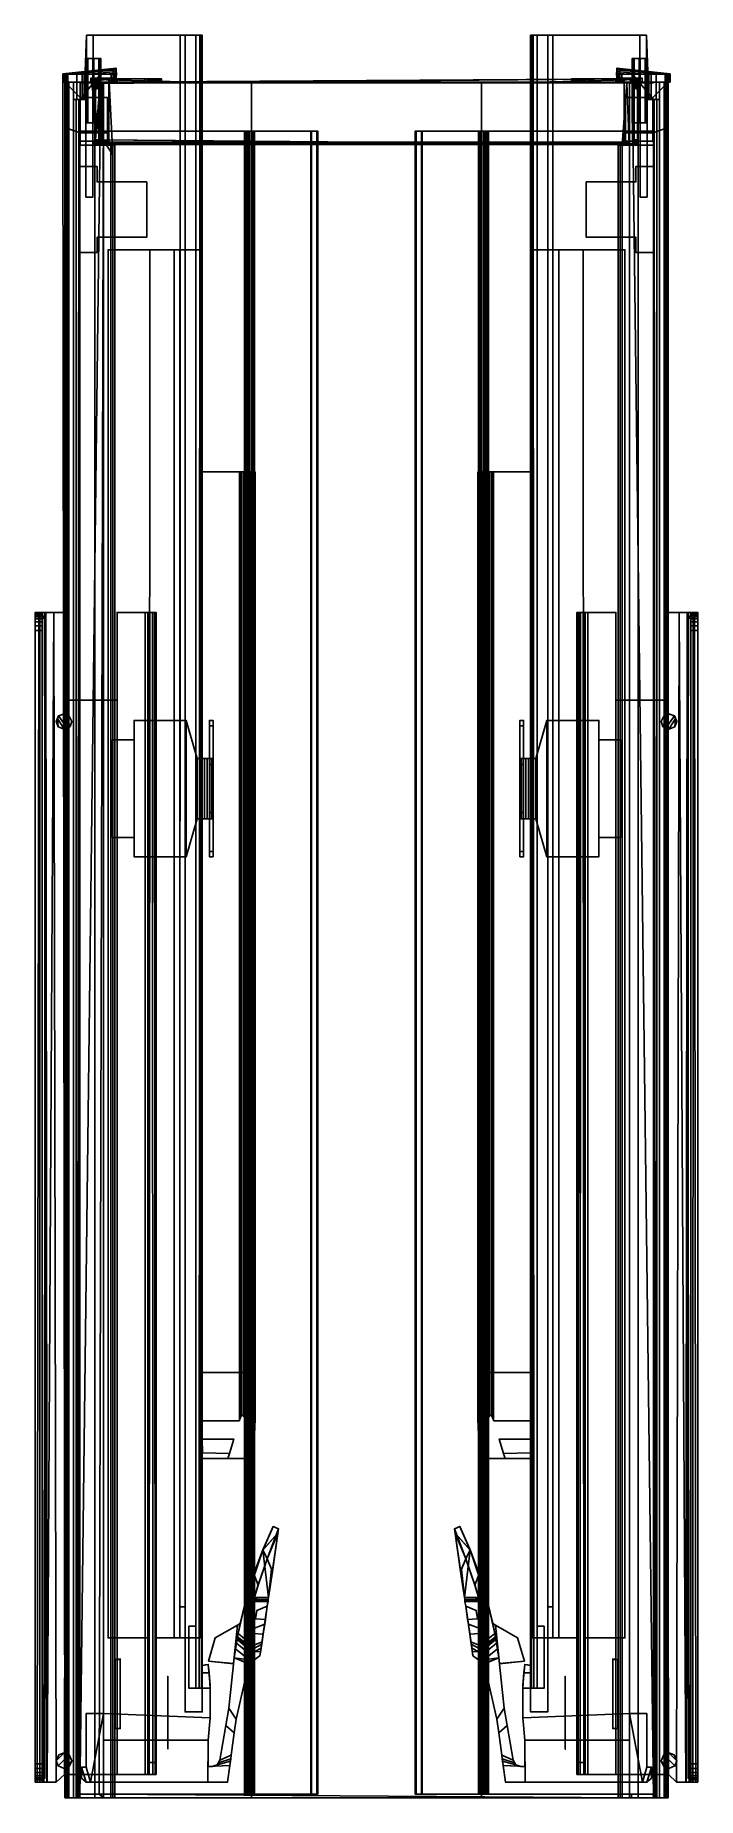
# Model space of a CAD drawing. Extents: x -13 to 157, y -487 to -35.
import ezdxf

# ---------------------------------------------------------------- set-up
doc = ezdxf.new("R2010")
doc.units = 0
doc.header["$MEASUREMENT"] = 0
doc.layers.add('3D', color=12, linetype='Continuous', true_color=0xca0707)

msp = doc.modelspace()

# ---------------------------------------------------------------- linework, layer by layer
at = {"layer": '3D'}
for p, q in [((4.47, -46.61, 587.21), (4.47, -61.61, 587.21)), ((4.47, -46.61, 587.21), (4.47, -61.61, 587.21)), ((4.47, -46.61, 587.21), (4.47, -61.61, 587.21)), ((6.92, -65.32, 657.45), (5.92, -46.61, 656.01)), ((7.85, -46.61, 52.81), (16.37, -46.61, 52.81)), ((7.85, -46.61, 596.81), (16.37, -46.61, 596.81)), ((136.09, -46.61, 52.81), (127.57, -46.61, 52.81)), ((136.09, -46.61, 596.81), (127.57, -46.61, 596.81)), ((4.47, -61.61, 587.21), (6.92, -65.32, 657.45))]:
    msp.add_line(p, q, dxfattribs=at)
for points in [[(0.14, -44.53, 22.24), (0.14, -34.61, 22.24), (0.14, -34.61, 38.34), (-0.23, -43.93, 38.34)], [(0.14, -34.61, 22.24), (29.84, -34.61, 22.24), (29.84, -34.61, 38.34), (0.14, -34.61, 38.34)], [(29.84, -34.61, 38.34), (29.66, -34.61, 39.11), (0.4, -34.61, 39.24), (0.14, -34.61, 38.34)], [(29.84, -34.61, 22.24), (29.84, -34.61, 38.34), (0.14, -34.61, 38.34), (0.14, -34.61, 22.24)], [(29.66, -34.61, 39.11), (28.14, -34.61, 40.04), (1.84, -34.61, 40.04), (0.4, -34.61, 39.24)], [(28.14, -34.61, 40.04), (28.14, -46.61, 40.04), (1.84, -45.93, 40.04), (1.84, -34.61, 40.04)], [(25.44, -34.61, 22.24), (25.44, -437.61, 22.24), (24.11, -437.61, 22.24), (24.16, -34.61, 22.24)], [(29.84, -34.61, 18.44), (29.84, -34.61, 22.24), (25.44, -34.61, 22.24), (25.44, -34.61, 18.44)], [(29.84, -34.61, 18.44), (25.44, -34.61, 18.44), (25.44, -464.61, 18.44), (29.84, -464.61, 18.44)], [(29.84, -34.61, 18.45), (25.44, -34.61, 18.45), (25.44, -464.61, 18.45), (29.84, -464.61, 18.45)], [(28.9, -34.61, 39.58), (29.23, -34.61, 39.65), (28.14, -34.61, 40.04), (28.9, -34.61, 39.58)], [(29.23, -34.61, 39.65), (28.7, -34.61, 39.94), (28.14, -34.61, 40.04), (29.23, -34.61, 39.65)], [(29.23, -34.61, 39.65), (28.14, -34.61, 40.04), (28.14, -458.54, 40.04), (29.06, -458.54, 39.77)], [(29.66, -34.61, 39.11), (29.23, -34.61, 39.65), (28.9, -34.61, 39.58), (29.66, -34.61, 39.11)], [(29.66, -458.54, 39.11), (29.06, -458.54, 39.77), (29.23, -34.61, 39.65), (29.66, -34.61, 39.11)], [(29.84, -34.61, 38.34), (29.66, -34.61, 39.11), (29.66, -458.54, 39.11), (29.84, -458.54, 38.34)], [(29.84, -34.61, 38.34), (29.84, -46.61, 38.34), (29.84, -46.61, 18.44), (29.84, -34.61, 18.44)], [(143.79, -34.61, 582.34), (114.09, -34.61, 582.34), (114.09, -34.61, 566.24), (143.79, -34.61, 566.24)], [(118.49, -34.61, 562.44), (118.49, -34.61, 566.24), (114.09, -34.61, 566.24), (114.09, -34.61, 562.44)], [(143.79, -34.61, 582.34), (143.53, -34.61, 583.24), (114.28, -34.61, 583.11), (114.09, -34.61, 582.34)], [(114.09, -34.61, 562.44), (114.09, -46.61, 562.44), (114.09, -46.61, 582.34), (114.09, -34.61, 582.34)], [(114.09, -458.54, 582.34), (114.28, -458.54, 583.11), (114.28, -34.61, 583.11), (114.09, -34.61, 582.34)], [(114.09, -464.61, 562.44), (118.49, -464.61, 562.44), (118.49, -34.61, 562.44), (114.09, -34.61, 562.44)], [(114.09, -464.61, 562.45), (118.49, -464.61, 562.45), (118.49, -34.61, 562.45), (114.09, -34.61, 562.45)], [(143.79, -34.61, 566.24), (143.79, -34.61, 582.34), (114.09, -34.61, 582.34), (114.09, -34.61, 566.24)], [(143.53, -34.61, 583.24), (142.09, -34.61, 584.04), (115.79, -34.61, 584.04), (114.28, -34.61, 583.11)], [(114.28, -34.61, 583.11), (115.04, -34.61, 583.58), (114.71, -34.61, 583.65), (114.28, -34.61, 583.11)], [(114.28, -34.61, 583.11), (114.71, -34.61, 583.65), (114.88, -458.54, 583.77), (114.28, -458.54, 583.11)], [(115.04, -34.61, 583.58), (115.79, -34.61, 584.04), (114.71, -34.61, 583.65), (115.04, -34.61, 583.58)], [(114.71, -34.61, 583.65), (115.79, -34.61, 584.04), (115.24, -34.61, 583.94), (114.71, -34.61, 583.65)], [(114.88, -458.54, 583.77), (115.79, -458.54, 584.04), (115.79, -34.61, 584.04), (114.71, -34.61, 583.65)], [(142.09, -34.61, 584.04), (142.09, -45.93, 584.04), (115.79, -46.61, 584.04), (115.79, -34.61, 584.04)], [(119.78, -34.61, 566.24), (119.82, -437.61, 566.24), (118.49, -437.61, 566.24), (118.49, -34.61, 566.24)], [(144.17, -43.93, 582.34), (143.79, -34.61, 582.34), (143.79, -34.61, 566.24), (143.79, -44.53, 566.24)], [(-0.03, -40.61, 49.04), (1.77, -40.61, 49.04), (1.77, -76.11, 49.04), (-0.03, -76.11, 49.04)], [(0, -40.61, 43.65), (-0.03, -40.61, 44.04), (1.88, -40.61, 43.72), (2.41, -40.61, 43.08)], [(0, -57.11, 43.65), (-0.03, -57.11, 44.04), (-0.03, -40.61, 44.04), (0, -40.61, 43.65)], [(-0.03, -40.61, 44.04), (-0.03, -40.61, 49.04), (-0.03, -76.11, 49.04), (-0.03, -76.11, 45.04)], [(-0.03, -40.61, 44.04), (1.77, -40.61, 44.04), (1.77, -40.61, 49.04), (-0.03, -40.61, 49.04)], [(1.77, -40.61, 44.04), (1.8, -40.61, 43.87), (-0.03, -40.61, 44.04), (1.77, -40.61, 44.04)], [(1.8, -40.61, 43.87), (1.88, -40.61, 43.72), (-0.03, -40.61, 44.04), (1.8, -40.61, 43.87)], [(-0.03, -40.61, 593.04), (1.77, -40.61, 593.04), (1.77, -76.11, 593.04), (-0.03, -76.11, 593.04)], [(0, -40.61, 587.65), (-0.03, -40.61, 588.04), (1.88, -40.61, 587.72), (2.41, -40.61, 587.08)], [(0, -57.11, 587.65), (-0.03, -57.11, 588.04), (-0.03, -40.61, 588.04), (0, -40.61, 587.65)], [(-0.03, -40.61, 588.04), (-0.03, -40.61, 593.04), (-0.03, -76.11, 593.04), (-0.03, -76.11, 589.04)], [(-0.03, -40.61, 588.04), (1.77, -40.61, 588.04), (1.77, -40.61, 593.04), (-0.03, -40.61, 593.04)], [(1.77, -40.61, 588.04), (1.8, -40.61, 587.87), (-0.03, -40.61, 588.04), (1.77, -40.61, 588.04)], [(1.8, -40.61, 587.87), (1.88, -40.61, 587.72), (-0.03, -40.61, 588.04), (1.8, -40.61, 587.87)], [(0.1, -40.61, 43.26), (0, -40.61, 43.65), (2.41, -40.61, 43.08), (2.71, -40.61, 42.71)], [(0.1, -40.61, 43.26), (0, -40.61, 43.65), (0, -57.11, 43.65), (0.1, -57.11, 43.26)], [(0.1, -40.61, 587.26), (0, -40.61, 587.65), (2.41, -40.61, 587.08), (2.71, -40.61, 586.71)], [(0.1, -40.61, 587.26), (0, -40.61, 587.65), (0, -57.11, 587.65), (0.1, -57.11, 587.26)], [(0.26, -40.61, 42.92), (0.1, -40.61, 43.26), (2.71, -40.61, 42.71), (3.03, -40.61, 42.33)], [(0.26, -57.11, 42.92), (0.1, -57.11, 43.26), (0.1, -40.61, 43.26), (0.26, -40.61, 42.92)], [(0.26, -40.61, 586.92), (0.1, -40.61, 587.26), (2.71, -40.61, 586.71), (3.03, -40.61, 586.33)], [(0.26, -57.11, 586.92), (0.1, -57.11, 587.26), (0.1, -40.61, 587.26), (0.26, -40.61, 586.92)], [(0.49, -40.61, 42.58), (0.26, -40.61, 42.92), (3.03, -40.61, 42.33), (3.3, -40.61, 42)], [(0.49, -40.61, 42.58), (0.26, -40.61, 42.92), (0.26, -57.11, 42.92), (0.49, -57.11, 42.58)], [(0.49, -40.61, 586.58), (0.26, -40.61, 586.92), (3.03, -40.61, 586.33), (3.3, -40.61, 586)], [(0.49, -40.61, 586.58), (0.26, -40.61, 586.92), (0.26, -57.11, 586.92), (0.49, -57.11, 586.58)], [(1.52, -40.61, 41.32), (0.49, -40.61, 42.58), (3.3, -40.61, 42), (3.68, -40.61, 41.31)], [(1.91, -57.11, 40.86), (0.49, -57.11, 42.58), (0.49, -40.61, 42.58), (1.91, -40.61, 40.86)], [(1.52, -40.61, 585.32), (0.49, -40.61, 586.58), (3.3, -40.61, 586), (3.68, -40.61, 585.31)], [(1.91, -57.11, 584.86), (0.49, -57.11, 586.58), (0.49, -40.61, 586.58), (1.91, -40.61, 584.86)], [(3.78, -40.61, 40.85), (3.68, -40.61, 41.31), (1.52, -40.61, 41.32), (1.91, -40.61, 40.86)], [(3.78, -40.61, 584.85), (3.68, -40.61, 585.31), (1.52, -40.61, 585.32), (1.91, -40.61, 584.86)], [(1.77, -76.11, 49.04), (1.77, -76.11, 45.04), (1.77, -40.61, 45.04), (1.77, -40.61, 49.04)], [(1.77, -40.61, 44.04), (1.77, -57.11, 44.04), (1.77, -57.11, 45.04), (1.77, -40.61, 45.04)], [(1.77, -57.11, 44.04), (1.8, -57.11, 43.87), (1.8, -40.61, 43.87), (1.77, -40.61, 44.04)], [(1.77, -76.11, 593.04), (1.77, -76.11, 589.04), (1.77, -40.61, 589.04), (1.77, -40.61, 593.04)], [(1.77, -40.61, 588.04), (1.77, -57.11, 588.04), (1.77, -57.11, 589.04), (1.77, -40.61, 589.04)], [(1.77, -57.11, 588.04), (1.8, -57.11, 587.87), (1.8, -40.61, 587.87), (1.77, -40.61, 588.04)], [(1.8, -40.61, 43.87), (1.88, -40.61, 43.72), (1.88, -57.11, 43.72), (1.8, -57.11, 43.87)], [(1.8, -40.61, 587.87), (1.88, -40.61, 587.72), (1.88, -57.11, 587.72), (1.8, -57.11, 587.87)], [(1.88, -57.11, 43.72), (3.3, -57.11, 42), (3.3, -40.61, 42), (1.88, -40.61, 43.72)], [(1.88, -57.11, 587.72), (3.3, -57.11, 586), (3.3, -40.61, 586), (1.88, -40.61, 587.72)], [(1.95, -40.61, 40.78), (1.91, -40.61, 40.86), (3.76, -40.61, 40.85), (3.78, -40.61, 40.79)], [(1.95, -40.61, 40.78), (1.91, -40.61, 40.86), (1.91, -57.11, 40.86), (1.96, -57.11, 40.78)], [(1.95, -40.61, 584.78), (1.91, -40.61, 584.86), (3.76, -40.61, 584.85), (3.78, -40.61, 584.79)], [(1.95, -40.61, 584.78), (1.91, -40.61, 584.86), (1.91, -57.11, 584.86), (1.96, -57.11, 584.78)], [(1.99, -40.61, 40.71), (1.95, -40.61, 40.78), (3.78, -40.61, 40.79), (3.79, -40.61, 40.71)], [(1.99, -57.11, 40.71), (1.96, -57.11, 40.78), (1.95, -40.61, 40.78), (1.99, -40.61, 40.71)], [(1.99, -40.61, 584.71), (1.95, -40.61, 584.78), (3.78, -40.61, 584.79), (3.79, -40.61, 584.71)], [(1.99, -57.11, 584.71), (1.96, -57.11, 584.78), (1.95, -40.61, 584.78), (1.99, -40.61, 584.71)], [(2.01, -40.61, 40.62), (1.99, -40.61, 40.71), (3.79, -40.61, 40.71), (3.8, -40.61, 40.64)], [(2.01, -40.61, 40.62), (1.99, -40.61, 40.71), (1.99, -57.11, 40.71), (2.01, -57.11, 40.63)], [(2.01, -40.61, 584.62), (1.99, -40.61, 584.71), (3.79, -40.61, 584.71), (3.8, -40.61, 584.64)], [(2.01, -40.61, 584.62), (1.99, -40.61, 584.71), (1.99, -57.11, 584.71), (2.01, -57.11, 584.63)], [(2.02, -40.61, 40.54), (2.01, -40.61, 40.62), (3.8, -40.61, 40.64), (3.82, -40.61, 40.54)], [(2.02, -57.11, 40.54), (2.01, -57.11, 40.63), (2.01, -40.61, 40.62), (2.02, -40.61, 40.54)], [(2.02, -40.61, 584.54), (2.01, -40.61, 584.62), (3.8, -40.61, 584.64), (3.82, -40.61, 584.54)], [(2.02, -57.11, 584.54), (2.01, -57.11, 584.63), (2.01, -40.61, 584.62), (2.02, -40.61, 584.54)], [(3.82, -57.11, 40.04), (2.02, -57.11, 40.04), (2.02, -40.61, 40.04), (3.82, -40.61, 40.04)], [(2.02, -40.61, 40.54), (3.82, -40.61, 40.54), (3.82, -40.61, 40.04), (2.02, -40.61, 40.04)], [(2.02, -40.61, 40.04), (2.02, -40.61, 40.54), (2.02, -57.11, 40.54), (2.02, -57.11, 40.04)], [(3.82, -57.11, 584.04), (2.02, -57.11, 584.04), (2.02, -40.61, 584.04), (3.82, -40.61, 584.04)], [(2.02, -40.61, 584.54), (3.82, -40.61, 584.54), (3.82, -40.61, 584.04), (2.02, -40.61, 584.04)], [(2.02, -40.61, 584.04), (2.02, -40.61, 584.54), (2.02, -57.11, 584.54), (2.02, -57.11, 584.04)], [(3.3, -40.61, 42), (3.68, -40.61, 41.31), (3.68, -57.11, 41.31), (3.3, -57.11, 42)], [(3.3, -40.61, 586), (3.68, -40.61, 585.31), (3.68, -57.11, 585.31), (3.3, -57.11, 586)], [(3.68, -57.11, 41.31), (3.82, -57.11, 40.54), (3.82, -40.61, 40.54), (3.68, -40.61, 41.31)], [(3.68, -57.11, 585.31), (3.82, -57.11, 584.54), (3.82, -40.61, 584.54), (3.68, -40.61, 585.31)], [(3.82, -40.61, 40.54), (3.82, -40.61, 40.04), (3.82, -57.11, 40.04), (3.82, -57.11, 40.54)], [(3.82, -40.61, 584.54), (3.82, -40.61, 584.04), (3.82, -57.11, 584.04), (3.82, -57.11, 584.54)], [(140.25, -40.61, 41.31), (140.12, -40.61, 40.54), (140.12, -57.11, 40.54), (140.25, -57.11, 41.31)], [(140.12, -57.11, 40.54), (140.12, -57.11, 40.04), (140.12, -40.61, 40.04), (140.12, -40.61, 40.54)], [(140.12, -40.61, 40.04), (141.92, -40.61, 40.04), (141.92, -57.11, 40.04), (140.12, -57.11, 40.04)], [(141.92, -40.61, 40.04), (140.12, -40.61, 40.04), (140.12, -40.61, 40.54), (141.92, -40.61, 40.54)], [(140.12, -40.61, 40.54), (140.14, -40.61, 40.64), (141.93, -40.61, 40.62), (141.92, -40.61, 40.54)], [(140.25, -40.61, 585.31), (140.12, -40.61, 584.54), (140.12, -57.11, 584.54), (140.25, -57.11, 585.31)], [(140.12, -57.11, 584.54), (140.12, -57.11, 584.04), (140.12, -40.61, 584.04), (140.12, -40.61, 584.54)], [(140.12, -40.61, 584.04), (141.92, -40.61, 584.04), (141.92, -57.11, 584.04), (140.12, -57.11, 584.04)], [(141.92, -40.61, 584.04), (140.12, -40.61, 584.04), (140.12, -40.61, 584.54), (141.92, -40.61, 584.54)], [(140.12, -40.61, 584.54), (140.14, -40.61, 584.64), (141.93, -40.61, 584.62), (141.92, -40.61, 584.54)], [(140.14, -40.61, 40.64), (140.15, -40.61, 40.71), (141.95, -40.61, 40.71), (141.93, -40.61, 40.62)], [(140.14, -40.61, 584.64), (140.15, -40.61, 584.71), (141.95, -40.61, 584.71), (141.93, -40.61, 584.62)], [(140.15, -40.61, 40.71), (140.16, -40.61, 40.79), (141.98, -40.61, 40.78), (141.95, -40.61, 40.71)], [(140.15, -40.61, 584.71), (140.16, -40.61, 584.79), (141.98, -40.61, 584.78), (141.95, -40.61, 584.71)], [(140.16, -40.61, 40.79), (140.17, -40.61, 40.85), (142.03, -40.61, 40.86), (141.98, -40.61, 40.78)], [(142.03, -40.61, 40.86), (142.42, -40.61, 41.32), (140.25, -40.61, 41.31), (140.16, -40.61, 40.85)], [(140.16, -40.61, 584.79), (140.17, -40.61, 584.85), (142.03, -40.61, 584.86), (141.98, -40.61, 584.78)], [(142.03, -40.61, 584.86), (142.42, -40.61, 585.32), (140.25, -40.61, 585.31), (140.16, -40.61, 584.85)], [(140.64, -57.11, 42), (140.25, -57.11, 41.31), (140.25, -40.61, 41.31), (140.64, -40.61, 42)], [(140.25, -40.61, 41.31), (140.64, -40.61, 42), (143.45, -40.61, 42.58), (142.42, -40.61, 41.32)], [(140.64, -57.11, 586), (140.25, -57.11, 585.31), (140.25, -40.61, 585.31), (140.64, -40.61, 586)], [(140.25, -40.61, 585.31), (140.64, -40.61, 586), (143.45, -40.61, 586.58), (142.42, -40.61, 585.32)], [(142.06, -40.61, 43.72), (140.64, -40.61, 42), (140.64, -57.11, 42), (142.06, -57.11, 43.72)], [(140.64, -40.61, 42), (140.91, -40.61, 42.33), (143.68, -40.61, 42.92), (143.45, -40.61, 42.58)], [(142.06, -40.61, 587.72), (140.64, -40.61, 586), (140.64, -57.11, 586), (142.06, -57.11, 587.72)], [(140.64, -40.61, 586), (140.91, -40.61, 586.33), (143.68, -40.61, 586.92), (143.45, -40.61, 586.58)], [(140.91, -40.61, 42.33), (141.23, -40.61, 42.71), (143.83, -40.61, 43.26), (143.68, -40.61, 42.92)], [(140.91, -40.61, 586.33), (141.23, -40.61, 586.71), (143.83, -40.61, 587.26), (143.68, -40.61, 586.92)], [(141.23, -40.61, 42.71), (141.53, -40.61, 43.08), (143.94, -40.61, 43.65), (143.83, -40.61, 43.26)], [(141.23, -40.61, 586.71), (141.53, -40.61, 587.08), (143.94, -40.61, 587.65), (143.83, -40.61, 587.26)], [(141.53, -40.61, 43.08), (142.06, -40.61, 43.72), (143.97, -40.61, 44.04), (143.94, -40.61, 43.65)], [(141.53, -40.61, 587.08), (142.06, -40.61, 587.72), (143.97, -40.61, 588.04), (143.94, -40.61, 587.65)], [(141.92, -57.11, 40.04), (141.92, -57.11, 40.54), (141.92, -40.61, 40.54), (141.92, -40.61, 40.04)], [(141.92, -40.61, 40.54), (141.93, -40.61, 40.62), (141.93, -57.11, 40.63), (141.92, -57.11, 40.54)], [(141.92, -57.11, 584.04), (141.92, -57.11, 584.54), (141.92, -40.61, 584.54), (141.92, -40.61, 584.04)], [(141.92, -40.61, 584.54), (141.93, -40.61, 584.62), (141.93, -57.11, 584.63), (141.92, -57.11, 584.54)], [(141.93, -57.11, 40.63), (141.95, -57.11, 40.71), (141.95, -40.61, 40.71), (141.93, -40.61, 40.62)], [(141.93, -57.11, 584.63), (141.95, -57.11, 584.71), (141.95, -40.61, 584.71), (141.93, -40.61, 584.62)], [(141.95, -40.61, 40.71), (141.98, -40.61, 40.78), (141.98, -57.11, 40.78), (141.95, -57.11, 40.71)], [(141.95, -40.61, 584.71), (141.98, -40.61, 584.78), (141.98, -57.11, 584.78), (141.95, -57.11, 584.71)], [(141.98, -57.11, 40.78), (142.03, -57.11, 40.86), (142.03, -40.61, 40.86), (141.98, -40.61, 40.78)], [(141.98, -57.11, 584.78), (142.03, -57.11, 584.86), (142.03, -40.61, 584.86), (141.98, -40.61, 584.78)], [(142.03, -40.61, 40.86), (143.45, -40.61, 42.58), (143.45, -57.11, 42.58), (142.03, -57.11, 40.86)], [(142.03, -40.61, 584.86), (143.45, -40.61, 586.58), (143.45, -57.11, 586.58), (142.03, -57.11, 584.86)], [(142.14, -57.11, 43.87), (142.06, -57.11, 43.72), (142.06, -40.61, 43.72), (142.14, -40.61, 43.87)], [(142.14, -40.61, 43.87), (143.97, -40.61, 44.04), (142.06, -40.61, 43.72), (142.14, -40.61, 43.87)], [(142.14, -57.11, 587.87), (142.06, -57.11, 587.72), (142.06, -40.61, 587.72), (142.14, -40.61, 587.87)], [(142.14, -40.61, 587.87), (143.97, -40.61, 588.04), (142.06, -40.61, 587.72), (142.14, -40.61, 587.87)], [(142.17, -40.61, 44.04), (142.14, -40.61, 43.87), (142.14, -57.11, 43.87), (142.17, -57.11, 44.04)], [(142.17, -40.61, 44.04), (143.97, -40.61, 44.04), (142.14, -40.61, 43.87), (142.17, -40.61, 44.04)], [(142.17, -40.61, 588.04), (142.14, -40.61, 587.87), (142.14, -57.11, 587.87), (142.17, -57.11, 588.04)], [(142.17, -40.61, 588.04), (143.97, -40.61, 588.04), (142.14, -40.61, 587.87), (142.17, -40.61, 588.04)], [(143.97, -76.11, 49.04), (142.17, -76.11, 49.04), (142.17, -40.61, 49.04), (143.97, -40.61, 49.04)], [(142.17, -40.61, 49.04), (142.17, -40.61, 45.04), (142.17, -76.11, 45.04), (142.17, -76.11, 49.04)], [(142.17, -40.61, 45.04), (142.17, -57.11, 45.04), (142.17, -57.11, 44.04), (142.17, -40.61, 44.04)], [(143.97, -40.61, 49.04), (142.17, -40.61, 49.04), (142.17, -40.61, 44.04), (143.97, -40.61, 44.04)], [(143.97, -76.11, 593.04), (142.17, -76.11, 593.04), (142.17, -40.61, 593.04), (143.97, -40.61, 593.04)], [(142.17, -40.61, 593.04), (142.17, -40.61, 589.04), (142.17, -76.11, 589.04), (142.17, -76.11, 593.04)], [(142.17, -40.61, 589.04), (142.17, -57.11, 589.04), (142.17, -57.11, 588.04), (142.17, -40.61, 588.04)], [(143.97, -40.61, 593.04), (142.17, -40.61, 593.04), (142.17, -40.61, 588.04), (143.97, -40.61, 588.04)], [(143.45, -57.11, 42.58), (143.68, -57.11, 42.92), (143.68, -40.61, 42.92), (143.45, -40.61, 42.58)], [(143.45, -57.11, 586.58), (143.68, -57.11, 586.92), (143.68, -40.61, 586.92), (143.45, -40.61, 586.58)], [(143.68, -40.61, 42.92), (143.83, -40.61, 43.26), (143.83, -57.11, 43.26), (143.68, -57.11, 42.92)], [(143.68, -40.61, 586.92), (143.83, -40.61, 587.26), (143.83, -57.11, 587.26), (143.68, -57.11, 586.92)], [(143.83, -57.11, 43.26), (143.94, -57.11, 43.65), (143.94, -40.61, 43.65), (143.83, -40.61, 43.26)], [(143.83, -57.11, 587.26), (143.94, -57.11, 587.65), (143.94, -40.61, 587.65), (143.83, -40.61, 587.26)], [(143.94, -40.61, 43.65), (143.97, -40.61, 44.04), (143.97, -57.11, 44.04), (143.94, -57.11, 43.65)], [(143.94, -40.61, 587.65), (143.97, -40.61, 588.04), (143.97, -57.11, 588.04), (143.94, -57.11, 587.65)], [(143.97, -76.11, 45.04), (143.97, -76.11, 49.04), (143.97, -40.61, 49.04), (143.97, -40.61, 44.04)], [(143.97, -76.11, 589.04), (143.97, -76.11, 593.04), (143.97, -40.61, 593.04), (143.97, -40.61, 588.04)], [(7.77, -43.14, 139.65), (7.76, -43.09, 138.89), (-5.93, -44.53, 138.89), (-5.93, -44.57, 139.47)], [(7.76, -43.09, 138.89), (-5.93, -44.53, 138.89), (-5.93, -44.54, 42.21), (7.77, -43.09, 43.81)], [(7.77, -43.14, 645.65), (7.76, -43.09, 644.89), (-5.93, -44.53, 644.89), (-5.93, -44.57, 645.47)], [(7.77, -43.28, 140.37), (7.77, -43.14, 139.65), (-5.93, -44.57, 139.47), (-5.35, -44.61, 140.02)], [(7.77, -43.28, 646.37), (7.77, -43.14, 645.65), (-5.93, -44.57, 645.47), (-5.35, -44.61, 646.02)], [(-0.23, -43.93, 43.01), (-0.23, -43.93, 23.71), (-5.93, -44.53, 23.71), (-5.93, -44.54, 42.21)], [(-0.23, -43.93, 587.01), (-0.23, -43.93, 567.71), (-5.93, -44.53, 567.71), (-5.93, -44.54, 586.21)], [(-5.93, -44.53, 23.71), (-5.7, -44.53, 23.15), (-5.13, -44.45, 22.91), (-4.74, -44.41, 23.71)], [(-5.93, -44.53, 567.71), (-5.7, -44.53, 567.15), (-5.13, -44.45, 566.91), (-4.74, -44.41, 567.71)], [(-5.93, -46.61, 23.71), (-5.7, -46.61, 23.15), (-5.7, -44.51, 23.15), (-5.93, -44.53, 23.71)], [(-5.93, -46.61, 567.71), (-5.7, -46.61, 567.15), (-5.7, -44.51, 567.15), (-5.93, -44.53, 567.71)], [(-5.93, -46.61, 23.71), (-5.93, -44.53, 23.71), (-5.93, -44.61, 150.81), (-5.93, -46.61, 150.81)], [(-5.93, -46.61, 567.71), (-5.93, -44.53, 567.71), (-5.93, -44.61, 656.81), (-5.93, -46.61, 656.81)], [(-5.35, -44.61, 140.02), (-5.55, -44.61, 151.73), (-5.93, -44.61, 150.81), (-5.93, -44.57, 139.47)], [(-5.35, -44.61, 646.02), (-5.55, -44.61, 657.73), (-5.93, -44.61, 656.81), (-5.93, -44.57, 645.47)], [(-5.93, -46.61, 150.81), (-5.55, -46.61, 151.73), (-5.55, -44.61, 151.73), (-5.93, -44.61, 150.81)], [(-5.93, -46.61, 656.81), (-5.55, -46.61, 657.73), (-5.55, -44.61, 657.73), (-5.93, -44.61, 656.81)], [(-5.7, -44.51, 23.15), (-5.13, -44.45, 22.91), (-5.13, -46.61, 22.91), (-5.7, -46.61, 23.15)], [(-5.7, -44.51, 567.15), (-5.13, -44.45, 566.91), (-5.13, -46.61, 566.91), (-5.7, -46.61, 567.15)], [(-5.55, -44.61, 151.73), (-4.63, -44.61, 152.11), (-4.63, -46.61, 152.11), (-5.55, -46.61, 151.73)], [(-4.63, -44.61, 152.11), (-4.62, -44.61, 140.3), (-5.35, -44.61, 140.02), (-5.55, -44.61, 151.73)], [(-5.55, -44.61, 657.73), (-4.63, -44.61, 658.11), (-4.63, -46.61, 658.11), (-5.55, -46.61, 657.73)], [(-4.63, -44.61, 658.11), (-4.62, -44.61, 646.3), (-5.35, -44.61, 646.02), (-5.55, -44.61, 657.73)], [(7.77, -43.52, 141.11), (7.77, -43.28, 140.37), (-5.35, -44.61, 140.02), (-3.4, -44.61, 140.68)], [(7.77, -43.52, 647.11), (7.77, -43.28, 646.37), (-5.35, -44.61, 646.02), (-3.4, -44.61, 646.68)], [(-1.03, -44.02, 22.91), (-2.45, -44.17, 23.71), (-4.74, -44.41, 23.71), (-5.13, -44.45, 22.91)], [(-1.03, -44.02, 566.91), (-2.45, -44.17, 567.71), (-4.74, -44.41, 567.71), (-5.13, -44.45, 566.91)], [(-5.13, -46.61, 22.91), (-5.13, -44.45, 22.91), (-2.32, -44.15, 22.91), (-2.33, -46.61, 22.91)], [(-5.13, -46.61, 566.91), (-5.13, -44.45, 566.91), (-2.32, -44.15, 566.91), (-2.33, -46.61, 566.91)], [(-4.63, -46.61, 152.11), (-4.63, -44.61, 152.11), (6.47, -44.61, 152.11), (6.47, -46.61, 152.11)], [(-4.62, -44.61, 140.3), (-2.51, -44.61, 140.92), (-3.02, -44.61, 152.11), (-4.63, -44.61, 152.11)], [(-4.63, -46.61, 658.11), (-4.63, -44.61, 658.11), (6.47, -44.61, 658.11), (6.47, -46.61, 658.11)], [(-4.62, -44.61, 646.3), (-2.51, -44.61, 646.92), (-3.02, -44.61, 658.11), (-4.63, -44.61, 658.11)], [(7.77, -43.95, 142.16), (7.77, -43.52, 141.11), (-3.4, -44.61, 140.68), (1.05, -44.61, 141.91)], [(7.77, -43.95, 648.16), (7.77, -43.52, 647.11), (-3.4, -44.61, 646.68), (1.05, -44.61, 647.91)], [(-2.51, -44.61, 140.93), (0.53, -44.61, 141.76), (0.53, -44.61, 152.11), (-3.02, -44.61, 152.11)], [(-2.51, -44.61, 646.93), (0.53, -44.61, 647.76), (0.53, -44.61, 658.11), (-3.02, -44.61, 658.11)], [(-0.47, -43.96, 23.15), (-0.23, -43.93, 23.71), (-2.45, -44.17, 23.71), (-1.03, -44.02, 22.91)], [(-0.47, -43.96, 567.15), (-0.23, -43.93, 567.71), (-2.45, -44.17, 567.71), (-1.03, -44.02, 566.91)], [(-1.03, -44.02, 22.91), (-1.03, -51.11, 22.91), (-2.33, -51.11, 22.91), (-2.32, -44.15, 22.91)], [(-1.03, -44.02, 566.91), (-1.03, -51.11, 566.91), (-2.33, -51.11, 566.91), (-2.32, -44.15, 566.91)], [(-1.63, -486.61, 41.64), (-1.63, -486.61, 31.21), (-1.63, -51.11, 31.21), (3.82, -44.5, 40.04)], [(-1.63, -486.61, 585.64), (-1.63, -486.61, 575.21), (-1.63, -51.11, 575.21), (3.82, -44.5, 584.04)], [(-1.03, -44.02, 22.91), (-0.47, -43.96, 23.15), (-0.47, -51.11, 23.15), (-1.03, -51.11, 22.91)], [(-1.03, -44.02, 566.91), (-0.47, -43.96, 567.15), (-0.47, -51.11, 567.15), (-1.03, -51.11, 566.91)], [(-0.47, -43.96, 23.15), (-0.23, -43.93, 23.71), (-0.23, -51.11, 23.71), (-0.47, -51.11, 23.15)], [(-0.47, -43.96, 567.15), (-0.23, -43.93, 567.71), (-0.23, -51.11, 567.71), (-0.47, -51.11, 567.15)], [(-0.23, -43.93, 43.01), (-0.23, -46.61, 43.01), (6.97, -46.61, 43.01), (6.97, -43.18, 43.01)], [(-0.23, -43.93, 587.01), (-0.23, -46.61, 587.01), (6.97, -46.61, 587.01), (6.97, -43.18, 587.01)], [(-0.23, -43.93, 23.71), (-0.23, -51.11, 23.71), (-0.23, -51.11, 42.83), (-0.23, -43.93, 43.01)], [(-0.23, -43.93, 567.71), (-0.23, -51.11, 567.71), (-0.23, -51.11, 586.83), (-0.23, -43.93, 587.01)], [(0.53, -44.61, 141.76), (3.04, -44.61, 142.64), (3.04, -44.61, 152.11), (0.53, -44.61, 152.11)], [(0.53, -44.61, 647.76), (3.04, -44.61, 648.64), (3.04, -44.61, 658.11), (0.53, -44.61, 658.11)], [(7.77, -44.32, 143.4), (7.77, -43.95, 142.16), (1.05, -44.61, 141.91), (4.96, -44.61, 143.35)], [(7.77, -44.32, 649.4), (7.77, -43.95, 648.16), (1.05, -44.61, 647.91), (4.96, -44.61, 649.35)], [(3.04, -44.61, 142.64), (7.06, -44.61, 144.63), (6.47, -44.61, 152.11), (3.04, -44.61, 152.11)], [(3.04, -44.61, 648.64), (7.06, -44.61, 650.63), (6.47, -44.61, 658.11), (3.04, -44.61, 658.11)], [(6.97, -43.18, 43.01), (6.37, -43.24, 43.65), (3.19, -43.58, 43.28), (3.29, -43.56, 43.01)], [(6.97, -43.18, 587.01), (6.37, -43.24, 587.65), (3.19, -43.58, 587.28), (3.29, -43.56, 587.01)], [(7.77, -44.54, 144.62), (7.77, -44.32, 143.4), (4.96, -44.61, 143.35), (7.06, -44.61, 144.63)], [(7.53, -43.12, 43.25), (7.15, -43.16, 43.74), (6.37, -43.24, 43.65), (6.97, -43.18, 43.01)], [(7.53, -43.12, 587.25), (7.15, -43.16, 587.74), (6.37, -43.24, 587.65), (6.97, -43.18, 587.01)], [(7.22, -46.61, 151.88), (6.47, -46.61, 152.11), (6.47, -44.61, 152.11), (7.22, -44.61, 151.88)], [(7.77, -44.61, 145.7), (6.98, -44.61, 145.69), (6.47, -44.61, 152.11), (7.22, -44.61, 151.88)], [(7.22, -46.61, 657.88), (6.47, -46.61, 658.11), (6.47, -44.61, 658.11), (7.22, -44.61, 657.88)], [(6.97, -43.18, 43.01), (7.53, -43.12, 43.25), (7.53, -46.61, 43.25), (6.97, -46.61, 43.01)], [(6.97, -43.18, 587.01), (7.53, -43.12, 587.25), (7.53, -46.61, 587.25), (6.97, -46.61, 587.01)], [(7.06, -44.61, 144.63), (7.77, -44.61, 145.7), (6.98, -44.61, 145.69), (7.06, -44.61, 144.63)], [(7.77, -44.61, 145.7), (7.77, -44.54, 144.62), (7.06, -44.61, 144.63), (7.77, -44.61, 145.7)], [(7.53, -43.12, 43.25), (7.15, -43.16, 43.74), (7.77, -43.09, 43.81), (7.53, -43.12, 43.25)], [(7.53, -43.12, 587.25), (7.15, -43.16, 587.74), (7.77, -43.09, 587.81), (7.53, -43.12, 587.25)], [(7.62, -46.61, 151.42), (7.22, -46.61, 151.88), (7.22, -44.61, 151.88), (7.62, -44.61, 151.42)], [(7.77, -44.61, 145.77), (7.62, -44.61, 151.42), (7.22, -44.61, 151.88), (7.77, -44.61, 145.7)], [(7.62, -46.61, 657.42), (7.22, -46.61, 657.88), (7.22, -44.61, 657.88), (7.62, -44.61, 657.42)], [(7.62, -44.61, 657.42), (7.22, -44.61, 657.88), (7.22, -46.61, 657.88), (7.62, -46.61, 657.42)], [(7.53, -43.12, 43.25), (7.77, -43.09, 43.81), (7.77, -46.61, 43.81), (7.53, -46.61, 43.25)], [(7.53, -43.12, 587.25), (7.77, -43.09, 587.81), (7.77, -46.61, 587.81), (7.53, -46.61, 587.25)], [(7.77, -46.61, 150.81), (7.62, -46.61, 151.42), (7.62, -44.61, 151.42), (7.77, -44.61, 150.81)], [(7.77, -44.61, 145.77), (7.62, -44.61, 151.42), (7.77, -44.61, 150.81), (7.77, -44.61, 145.77)], [(7.62, -46.61, 657.42), (7.77, -46.61, 656.81), (7.77, -44.61, 656.81), (7.62, -44.61, 657.42)], [(7.77, -45.61, 52.54), (7.77, -43.09, 52.5), (7.76, -43.09, 138.89), (7.77, -45.61, 138.89)], [(7.76, -43.09, 138.89), (7.77, -43.14, 139.65), (7.77, -45.61, 139.65), (7.77, -45.61, 138.89)], [(7.77, -43.09, 43.81), (7.77, -43.09, 52.5), (7.77, -46.61, 52.51), (7.77, -46.61, 43.81)], [(7.77, -43.09, 587.81), (7.77, -43.09, 596.5), (7.77, -46.61, 596.51), (7.77, -46.61, 587.81)], [(7.77, -45.61, 596.54), (7.77, -43.09, 596.5), (7.77, -43.14, 645.65), (7.77, -45.61, 645.65)], [(7.77, -43.14, 139.65), (7.77, -43.28, 140.37), (7.77, -45.61, 140.37), (7.77, -45.61, 139.65)], [(7.77, -43.14, 645.65), (7.77, -43.28, 646.37), (7.77, -45.61, 646.37), (7.77, -45.61, 645.65)], [(7.77, -43.28, 140.37), (7.77, -43.52, 141.11), (7.77, -45.61, 141.11), (7.77, -45.61, 140.37)], [(7.77, -43.52, 141.11), (7.77, -43.63, 141.37), (7.77, -45.61, 141.37), (7.77, -45.61, 141.11)], [(7.77, -43.52, 647.11), (7.77, -43.63, 647.37), (7.77, -45.61, 647.37), (7.77, -45.61, 647.11)], [(7.77, -43.63, 141.37), (7.77, -43.95, 142.16), (7.77, -45.61, 142.16), (7.77, -45.61, 141.37)], [(7.77, -43.63, 647.37), (7.77, -43.95, 648.16), (7.77, -45.61, 648.16), (7.77, -45.61, 647.37)], [(7.77, -43.95, 142.16), (7.78, -44.32, 143.4), (7.77, -45.61, 143.4), (7.77, -45.61, 142.16)], [(7.77, -43.95, 648.16), (7.78, -44.32, 649.4), (7.77, -45.61, 649.4), (7.77, -45.61, 648.16)], [(7.77, -45.61, 143.4), (7.78, -44.32, 143.4), (7.77, -44.54, 144.62), (7.77, -45.61, 144.62)], [(7.77, -45.61, 649.4), (7.78, -44.32, 649.4), (7.77, -44.54, 650.62), (7.77, -45.61, 650.62)], [(7.77, -45.61, 144.62), (7.77, -44.54, 144.62), (7.77, -44.61, 145.7), (7.77, -45.61, 145.45)], [(7.77, -45.61, 650.62), (7.77, -44.54, 650.62), (7.77, -44.61, 651.7), (7.77, -45.61, 651.45)], [(7.77, -46.61, 148.11), (7.77, -44.61, 148.11), (7.77, -44.61, 150.81), (7.77, -46.61, 150.81)], [(7.77, -45.61, 148.11), (7.77, -44.61, 148.11), (7.77, -44.61, 145.7), (7.77, -45.61, 145.45)], [(7.77, -46.61, 656.81), (7.77, -46.61, 654.11), (7.77, -44.61, 654.11), (7.77, -44.61, 656.81)], [(7.77, -45.61, 654.11), (7.77, -45.61, 651.45), (7.77, -44.61, 651.7), (7.77, -44.61, 654.11)], [(136.17, -45.61, 142.16), (136.17, -45.61, 143.4), (136.15, -44.32, 143.4), (136.17, -43.95, 142.16)], [(136.17, -45.61, 648.16), (136.17, -45.61, 649.4), (136.15, -44.32, 649.4), (136.17, -43.95, 648.16)], [(136.17, -45.61, 144.62), (136.17, -44.54, 144.62), (136.15, -44.32, 143.4), (136.17, -45.61, 143.4)], [(136.17, -45.61, 650.62), (136.17, -44.54, 650.62), (136.15, -44.32, 649.4), (136.17, -45.61, 649.4)], [(149.87, -44.57, 139.47), (149.87, -44.53, 138.89), (136.17, -43.09, 138.89), (136.17, -43.14, 139.65)], [(136.4, -46.61, 43.25), (136.17, -46.61, 43.81), (136.17, -43.09, 43.81), (136.4, -43.12, 43.25)], [(136.17, -46.61, 43.81), (136.17, -46.61, 52.51), (136.17, -43.09, 52.5), (136.17, -43.09, 43.81)], [(136.17, -45.61, 138.89), (136.17, -43.09, 138.89), (136.17, -43.09, 52.5), (136.17, -45.61, 52.54)], [(136.17, -45.61, 138.89), (136.17, -45.61, 139.65), (136.17, -43.14, 139.65), (136.17, -43.09, 138.89)], [(136.17, -43.09, 43.81), (149.87, -44.54, 42.21), (149.87, -44.53, 138.89), (136.17, -43.09, 138.89)], [(136.4, -43.12, 43.25), (136.17, -43.09, 43.81), (136.79, -43.16, 43.74), (136.4, -43.12, 43.25)], [(149.87, -44.57, 645.47), (149.87, -44.53, 644.89), (136.17, -43.09, 644.89), (136.17, -43.14, 645.65)], [(136.4, -46.61, 587.25), (136.17, -46.61, 587.81), (136.17, -43.09, 587.81), (136.4, -43.12, 587.25)], [(136.17, -46.61, 587.81), (136.17, -46.61, 596.51), (136.17, -43.09, 596.5), (136.17, -43.09, 587.81)], [(136.17, -45.61, 645.91), (136.17, -43.09, 644.89), (136.17, -43.09, 596.5), (136.17, -45.61, 596.54)], [(136.17, -45.61, 644.89), (136.17, -45.61, 645.65), (136.17, -43.14, 645.65), (136.17, -43.09, 644.89)], [(136.17, -43.09, 587.81), (149.87, -44.54, 586.21), (149.87, -44.53, 644.89), (136.17, -43.09, 644.89)], [(136.4, -43.12, 587.25), (136.17, -43.09, 587.81), (136.79, -43.16, 587.74), (136.4, -43.12, 587.25)], [(149.29, -44.61, 140.02), (149.87, -44.57, 139.47), (136.17, -43.14, 139.65), (136.17, -43.28, 140.37)], [(136.17, -45.61, 139.65), (136.17, -45.61, 140.37), (136.17, -43.28, 140.37), (136.17, -43.14, 139.65)], [(149.29, -44.61, 646.02), (149.87, -44.57, 645.47), (136.17, -43.14, 645.65), (136.17, -43.28, 646.37)], [(136.17, -45.61, 645.65), (136.17, -45.61, 646.37), (136.17, -43.28, 646.37), (136.17, -43.14, 645.65)], [(147.34, -44.61, 140.68), (149.29, -44.61, 140.02), (136.17, -43.28, 140.37), (136.17, -43.52, 141.11)], [(136.17, -45.61, 140.37), (136.17, -45.61, 141.11), (136.17, -43.52, 141.11), (136.17, -43.28, 140.37)], [(147.34, -44.61, 646.68), (149.29, -44.61, 646.02), (136.17, -43.28, 646.37), (136.17, -43.52, 647.11)], [(136.17, -45.61, 646.37), (136.17, -45.61, 647.11), (136.17, -43.52, 647.11), (136.17, -43.28, 646.37)], [(142.89, -44.61, 141.91), (147.34, -44.61, 140.68), (136.17, -43.52, 141.11), (136.17, -43.95, 142.16)], [(136.17, -45.61, 141.11), (136.17, -45.61, 141.37), (136.17, -43.63, 141.37), (136.17, -43.52, 141.11)], [(142.89, -44.61, 647.91), (147.34, -44.61, 646.68), (136.17, -43.52, 647.11), (136.17, -43.95, 648.16)], [(136.17, -45.61, 647.11), (136.17, -45.61, 647.37), (136.17, -43.63, 647.37), (136.17, -43.52, 647.11)], [(136.17, -45.61, 141.37), (136.17, -45.61, 142.16), (136.17, -43.95, 142.16), (136.17, -43.63, 141.37)], [(136.17, -45.61, 647.37), (136.17, -45.61, 648.16), (136.17, -43.95, 648.16), (136.17, -43.63, 647.37)], [(138.98, -44.61, 143.35), (142.89, -44.61, 141.91), (136.17, -43.95, 142.16), (136.17, -44.32, 143.4)], [(138.98, -44.61, 649.35), (142.89, -44.61, 647.91), (136.17, -43.95, 648.16), (136.17, -44.32, 649.4)], [(136.88, -44.61, 144.63), (138.98, -44.61, 143.35), (136.17, -44.32, 143.4), (136.17, -44.54, 144.62)], [(136.88, -44.61, 650.63), (138.98, -44.61, 649.35), (136.17, -44.32, 649.4), (136.17, -44.54, 650.62)], [(136.17, -44.61, 145.7), (136.88, -44.61, 144.63), (136.17, -44.54, 144.62), (136.17, -44.61, 145.7)], [(136.17, -45.61, 145.45), (136.17, -44.61, 145.7), (136.17, -44.54, 144.62), (136.17, -45.61, 144.62)], [(136.17, -44.61, 651.7), (136.88, -44.61, 650.63), (136.17, -44.54, 650.62), (136.17, -44.61, 651.7)], [(136.17, -45.61, 651.45), (136.17, -44.61, 651.7), (136.17, -44.54, 650.62), (136.17, -45.61, 650.62)], [(136.17, -44.61, 150.81), (136.32, -44.61, 151.42), (136.32, -46.61, 151.42), (136.17, -46.61, 150.81)], [(136.17, -46.61, 150.81), (136.17, -44.61, 150.81), (136.17, -44.61, 148.11), (136.17, -46.61, 148.11)], [(136.17, -45.61, 145.45), (136.17, -44.61, 145.7), (136.17, -44.61, 148.11), (136.17, -45.61, 148.11)], [(136.88, -44.61, 144.63), (136.96, -44.61, 145.69), (136.17, -44.61, 145.7), (136.88, -44.61, 144.63)], [(136.72, -44.61, 151.88), (137.47, -44.61, 152.11), (136.96, -44.61, 145.69), (136.17, -44.61, 145.7)], [(136.17, -44.61, 145.7), (136.72, -44.61, 151.88), (136.32, -44.61, 151.42), (136.17, -44.61, 145.77)], [(136.17, -44.61, 145.77), (136.17, -44.61, 150.81), (136.32, -44.61, 151.42), (136.17, -44.61, 145.77)], [(136.17, -44.61, 656.81), (136.32, -44.61, 657.42), (136.32, -46.61, 657.42), (136.17, -46.61, 656.81)], [(136.17, -46.61, 656.81), (136.17, -44.61, 656.81), (136.17, -44.61, 654.11), (136.17, -46.61, 654.11)], [(136.17, -45.61, 651.45), (136.17, -44.61, 651.7), (136.17, -44.61, 654.11), (136.17, -45.61, 654.11)], [(136.88, -44.61, 650.63), (136.96, -44.61, 651.69), (136.17, -44.61, 651.7), (136.88, -44.61, 650.63)], [(136.72, -44.61, 657.88), (137.47, -44.61, 658.11), (136.96, -44.61, 651.69), (136.17, -44.61, 651.7)], [(136.17, -44.61, 651.7), (136.72, -44.61, 657.88), (136.32, -44.61, 657.42), (136.17, -44.61, 651.77)], [(136.17, -44.61, 651.77), (136.17, -44.61, 656.81), (136.32, -44.61, 657.42), (136.17, -44.61, 651.77)], [(136.32, -44.61, 151.42), (136.72, -44.61, 151.88), (136.72, -46.61, 151.88), (136.32, -46.61, 151.42)], [(136.32, -44.61, 657.42), (136.72, -44.61, 657.88), (136.72, -46.61, 657.88), (136.32, -46.61, 657.42)], [(136.97, -46.61, 43.01), (136.4, -46.61, 43.25), (136.4, -43.12, 43.25), (136.97, -43.18, 43.01)], [(136.97, -43.18, 43.01), (137.56, -43.24, 43.65), (136.79, -43.16, 43.74), (136.4, -43.12, 43.25)], [(136.97, -46.61, 587.01), (136.4, -46.61, 587.25), (136.4, -43.12, 587.25), (136.97, -43.18, 587.01)], [(136.97, -43.18, 587.01), (137.56, -43.24, 587.65), (136.79, -43.16, 587.74), (136.4, -43.12, 587.25)], [(136.72, -44.61, 151.88), (137.47, -44.61, 152.11), (137.47, -46.61, 152.11), (136.72, -46.61, 151.88)], [(136.72, -44.61, 657.88), (137.47, -44.61, 658.11), (137.47, -46.61, 658.11), (136.72, -46.61, 657.88)], [(140.9, -44.61, 152.11), (137.47, -44.61, 152.11), (136.88, -44.61, 144.63), (140.9, -44.61, 142.64)], [(140.9, -44.61, 658.11), (137.47, -44.61, 658.11), (136.88, -44.61, 650.63), (140.9, -44.61, 648.64)], [(136.97, -43.18, 43.01), (136.97, -46.61, 43.01), (144.17, -46.61, 43.01), (144.17, -43.93, 43.01)], [(140.65, -43.56, 43.01), (140.74, -43.58, 43.28), (137.56, -43.24, 43.65), (136.97, -43.18, 43.01)], [(136.97, -43.18, 587.01), (136.97, -46.61, 587.01), (144.17, -46.61, 587.01), (144.17, -43.93, 587.01)], [(140.65, -43.56, 587.01), (140.74, -43.58, 587.28), (137.56, -43.24, 587.65), (136.97, -43.18, 587.01)], [(137.47, -46.61, 152.11), (137.47, -44.61, 152.11), (148.57, -44.61, 152.11), (148.57, -46.61, 152.11)], [(137.47, -46.61, 658.11), (137.47, -44.61, 658.11), (148.57, -44.61, 658.11), (148.57, -46.61, 658.11)], [(140.12, -44.5, 40.04), (145.57, -51.11, 31.21), (145.57, -486.61, 31.21), (145.57, -486.61, 41.64)], [(140.12, -44.5, 584.04), (145.57, -51.11, 575.21), (145.57, -486.61, 575.21), (145.57, -486.61, 585.64)], [(143.41, -44.61, 152.11), (140.9, -44.61, 152.11), (140.9, -44.61, 142.64), (143.41, -44.61, 141.76)], [(143.41, -44.61, 658.11), (140.9, -44.61, 658.11), (140.9, -44.61, 648.64), (143.41, -44.61, 647.76)], [(146.96, -44.61, 152.11), (143.41, -44.61, 152.11), (143.41, -44.61, 141.76), (146.45, -44.61, 140.93)], [(146.96, -44.61, 658.11), (143.41, -44.61, 658.11), (143.41, -44.61, 647.76), (146.45, -44.61, 646.93)], [(144.4, -51.11, 23.15), (144.17, -51.11, 23.71), (144.17, -43.93, 23.71), (144.4, -43.96, 23.15)], [(144.17, -43.93, 43.01), (144.17, -51.11, 42.83), (144.17, -51.11, 23.71), (144.17, -43.93, 23.71)], [(149.87, -44.54, 42.21), (149.87, -44.53, 23.71), (144.17, -43.93, 23.71), (144.17, -43.93, 43.01)], [(144.97, -44.02, 22.91), (146.39, -44.17, 23.71), (144.17, -43.93, 23.71), (144.4, -43.96, 23.15)], [(144.4, -51.11, 567.15), (144.17, -51.11, 567.71), (144.17, -43.93, 567.71), (144.4, -43.96, 567.15)], [(144.17, -43.93, 587.01), (144.17, -51.11, 586.83), (144.17, -51.11, 567.71), (144.17, -43.93, 567.71)], [(149.87, -44.54, 586.21), (149.87, -44.53, 567.71), (144.17, -43.93, 567.71), (144.17, -43.93, 587.01)], [(144.97, -44.02, 566.91), (146.39, -44.17, 567.71), (144.17, -43.93, 567.71), (144.4, -43.96, 567.15)], [(144.97, -51.11, 22.91), (144.4, -51.11, 23.15), (144.4, -43.96, 23.15), (144.97, -44.02, 22.91)], [(144.97, -51.11, 566.91), (144.4, -51.11, 567.15), (144.4, -43.96, 567.15), (144.97, -44.02, 566.91)], [(146.26, -44.15, 22.91), (146.27, -51.11, 22.91), (144.97, -51.11, 22.91), (144.97, -44.02, 22.91)], [(149.07, -44.45, 22.91), (148.68, -44.41, 23.71), (146.39, -44.17, 23.71), (144.97, -44.02, 22.91)], [(146.26, -44.15, 566.91), (146.27, -51.11, 566.91), (144.97, -51.11, 566.91), (144.97, -44.02, 566.91)], [(149.07, -44.45, 566.91), (148.68, -44.41, 567.71), (146.39, -44.17, 567.71), (144.97, -44.02, 566.91)], [(146.27, -46.61, 22.91), (146.26, -44.15, 22.91), (149.07, -44.45, 22.91), (149.07, -46.61, 22.91)], [(146.27, -46.61, 566.91), (146.26, -44.15, 566.91), (149.07, -44.45, 566.91), (149.07, -46.61, 566.91)], [(148.57, -44.61, 152.11), (146.96, -44.61, 152.11), (146.45, -44.61, 140.92), (148.56, -44.61, 140.3)], [(148.57, -44.61, 658.11), (146.96, -44.61, 658.11), (146.45, -44.61, 646.92), (148.56, -44.61, 646.3)], [(149.49, -44.61, 151.73), (149.29, -44.61, 140.02), (148.56, -44.61, 140.3), (148.57, -44.61, 152.11)], [(149.49, -44.61, 657.73), (149.29, -44.61, 646.02), (148.56, -44.61, 646.3), (148.57, -44.61, 658.11)], [(149.49, -46.61, 151.73), (148.57, -46.61, 152.11), (148.57, -44.61, 152.11), (149.49, -44.61, 151.73)], [(149.49, -46.61, 657.73), (148.57, -46.61, 658.11), (148.57, -44.61, 658.11), (149.49, -44.61, 657.73)], [(148.68, -44.41, 23.71), (149.07, -44.45, 22.91), (149.63, -44.53, 23.15), (149.87, -44.53, 23.71)], [(148.68, -44.41, 567.71), (149.07, -44.45, 566.91), (149.63, -44.53, 567.15), (149.87, -44.53, 567.71)], [(149.63, -46.61, 23.15), (149.07, -46.61, 22.91), (149.07, -44.45, 22.91), (149.63, -44.51, 23.15)], [(149.63, -46.61, 567.15), (149.07, -46.61, 566.91), (149.07, -44.45, 566.91), (149.63, -44.51, 567.15)], [(149.87, -44.57, 139.47), (149.87, -44.61, 150.81), (149.49, -44.61, 151.73), (149.29, -44.61, 140.02)], [(149.87, -44.57, 645.47), (149.87, -44.61, 656.81), (149.49, -44.61, 657.73), (149.29, -44.61, 646.02)], [(149.87, -44.61, 150.81), (149.49, -44.61, 151.73), (149.49, -46.61, 151.73), (149.87, -46.61, 150.81)], [(149.87, -44.61, 656.81), (149.49, -44.61, 657.73), (149.49, -46.61, 657.73), (149.87, -46.61, 656.81)], [(149.87, -44.53, 23.71), (149.63, -44.51, 23.15), (149.63, -46.61, 23.15), (149.87, -46.61, 23.71)], [(149.87, -44.53, 567.71), (149.63, -44.51, 567.15), (149.63, -46.61, 567.15), (149.87, -46.61, 567.71)], [(149.87, -46.61, 150.81), (149.87, -44.61, 150.81), (149.87, -44.53, 23.71), (149.87, -46.61, 23.71)], [(149.87, -46.61, 567.71), (149.87, -44.53, 567.71), (149.87, -44.61, 656.81), (149.87, -46.61, 656.81)], [(-5.43, -46.61, 150.61), (-5.93, -46.61, 150.81), (-5.55, -46.61, 151.73), (-5.14, -46.61, 151.32)], [(-5.43, -46.61, 150.61), (-5.93, -46.61, 150.81), (-5.93, -46.61, 23.71), (-5.43, -46.61, 23.82)], [(-5.93, -46.61, 23.71), (-5.7, -46.61, 23.15), (-4.93, -46.61, 23.31), (-5.43, -46.61, 23.82)], [(-5.43, -46.61, 584.53), (-5.93, -46.61, 656.85), (-5.43, -486.61, 656.61), (-5.43, -486.61, 584.53)], [(-5.43, -46.61, 656.61), (-5.93, -46.61, 656.81), (-5.55, -46.61, 657.73), (-5.14, -46.61, 657.32)], [(-5.43, -46.61, 656.61), (-5.93, -46.62, 656.81), (-5.93, -46.61, 567.71), (-5.43, -46.61, 567.82)], [(-5.93, -46.61, 567.71), (-5.7, -46.61, 567.15), (-4.93, -46.61, 567.31), (-5.43, -46.61, 567.82)], [(-4.93, -46.61, 23.31), (-5.7, -46.61, 23.15), (-5.13, -46.61, 22.91), (-4.93, -46.61, 23.31)], [(-4.93, -46.61, 567.31), (-5.7, -46.61, 567.15), (-5.13, -46.61, 566.91), (-4.93, -46.61, 567.31)], [(-5.55, -46.61, 151.73), (-4.63, -46.61, 152.11), (-4.43, -46.61, 151.62), (-5.14, -46.61, 151.32)], [(-5.55, -46.61, 657.73), (-4.63, -46.61, 658.11), (-4.43, -46.61, 657.62), (-5.14, -46.61, 657.32)], [(-5.43, -46.61, 23.82), (-5.43, -46.61, 150.61), (-5.43, -486.61, 150.61), (-5.43, -486.61, 40.53)], [(-5.14, -46.61, 151.32), (-5.43, -46.61, 150.61), (-5.43, -486.61, 150.61), (-5.14, -486.61, 151.32)], [(-5.43, -486.61, 23.82), (-4.93, -486.61, 23.31), (-4.93, -46.61, 23.31), (-5.43, -46.61, 23.82)], [(-5.43, -486.61, 26.84), (-5.43, -486.61, 38.1), (-5.43, -46.61, 38.1), (-5.43, -46.61, 23.82)], [(-5.43, -46.61, 38.1), (-5.39, -46.61, 38.41), (-5.39, -486.61, 38.41), (-5.43, -486.61, 38.1)], [(-5.39, -486.61, 40.22), (-5.43, -486.61, 40.53), (-5.43, -46.61, 40.53), (-5.39, -46.61, 40.22)], [(-5.43, -486.61, 23.82), (-5.43, -486.61, 26.84), (-4.42, -46.61, 26.91), (-4.42, -46.61, 23.82)], [(-5.43, -46.61, 150.61), (-5.43, -58.24, 150.61), (-1.53, -59.61, 56.91), (-1.53, -50.61, 56.91)], [(-5.14, -46.61, 657.32), (-5.43, -46.61, 656.61), (-5.43, -486.61, 656.61), (-5.14, -486.61, 657.32)], [(-5.43, -486.61, 567.82), (-4.93, -486.61, 567.31), (-4.93, -46.61, 567.31), (-5.43, -46.61, 567.82)], [(-5.43, -486.61, 570.84), (-5.43, -486.61, 582.1), (-5.43, -46.61, 582.1), (-5.43, -46.61, 567.82)], [(-5.43, -46.61, 582.1), (-5.39, -46.61, 582.41), (-5.39, -486.61, 582.41), (-5.43, -486.61, 582.1)], [(-5.39, -486.61, 584.22), (-5.43, -486.61, 584.53), (-5.43, -46.61, 584.53), (-5.39, -46.61, 584.22)], [(-5.43, -486.61, 567.82), (-5.43, -486.61, 570.84), (-4.42, -46.61, 570.91), (-4.42, -46.61, 567.82)], [(-5.39, -486.61, 38.41), (-5.27, -486.61, 38.7), (-5.27, -46.61, 38.7), (-5.39, -46.61, 38.41)], [(-5.27, -46.61, 39.93), (-5.39, -46.61, 40.22), (-5.39, -486.61, 40.22), (-5.27, -486.61, 39.93)], [(-5.39, -486.61, 582.41), (-5.27, -486.61, 582.7), (-5.27, -46.61, 582.7), (-5.39, -46.61, 582.41)], [(-5.27, -46.61, 583.93), (-5.39, -46.61, 584.22), (-5.39, -486.61, 584.22), (-5.27, -486.61, 583.93)], [(-5.27, -46.61, 38.7), (-5.08, -46.61, 38.95), (-5.08, -486.61, 38.95), (-5.27, -486.61, 38.7)], [(-5.08, -486.61, 39.67), (-5.27, -486.61, 39.93), (-5.27, -46.61, 39.93), (-5.08, -46.61, 39.68)], [(-5.27, -46.61, 582.7), (-5.08, -46.61, 582.95), (-5.08, -486.61, 582.95), (-5.27, -486.61, 582.7)], [(-5.08, -486.61, 583.67), (-5.27, -486.61, 583.93), (-5.27, -46.61, 583.93), (-5.08, -46.61, 583.68)], [(-4.43, -486.61, 151.61), (-5.14, -486.61, 151.32), (-5.14, -46.61, 151.32), (-4.43, -46.61, 151.62)], [(-4.43, -486.61, 657.61), (-5.14, -486.61, 657.32), (-5.14, -46.61, 657.32), (-4.43, -46.61, 657.62)], [(-5.13, -46.61, 22.91), (-4.66, -46.61, 22.91), (-4.93, -46.61, 23.31), (-5.13, -46.61, 22.91)], [(-5.13, -46.61, 566.91), (-4.66, -46.61, 566.91), (-4.93, -46.61, 567.31), (-5.13, -46.61, 566.91)], [(-5.08, -486.61, 38.95), (-4.83, -486.61, 39.14), (-4.83, -46.61, 39.14), (-5.08, -46.61, 38.95)], [(-4.83, -46.61, 39.49), (-5.08, -46.61, 39.68), (-5.08, -486.61, 39.67), (-4.83, -486.61, 39.49)], [(-5.08, -486.61, 582.95), (-4.83, -486.61, 583.14), (-4.83, -46.61, 583.14), (-5.08, -46.61, 582.95)], [(-4.83, -46.61, 583.49), (-5.08, -46.61, 583.68), (-5.08, -486.61, 583.67), (-4.83, -486.61, 583.49)], [(-4.93, -46.61, 23.31), (-4.42, -46.61, 23.82), (-4.42, -486.61, 23.82), (-4.93, -486.61, 23.31)], [(-4.66, -46.61, 22.91), (-4.93, -46.61, 23.31), (-4.42, -46.61, 23.82), (-4.42, -46.61, 22.91)], [(-4.93, -46.61, 567.31), (-4.42, -46.61, 567.82), (-4.42, -486.61, 567.82), (-4.93, -486.61, 567.31)], [(-4.66, -46.61, 566.91), (-4.93, -46.61, 567.31), (-4.42, -46.61, 567.82), (-4.42, -46.61, 566.91)], [(-4.83, -46.61, 39.14), (-4.76, -46.61, 39.21), (-4.76, -486.61, 39.21), (-4.83, -486.61, 39.14)], [(-4.76, -486.61, 39.41), (-4.83, -486.61, 39.49), (-4.83, -46.61, 39.49), (-4.76, -46.61, 39.41)], [(-4.83, -46.61, 583.14), (-4.76, -46.61, 583.21), (-4.76, -486.61, 583.21), (-4.83, -486.61, 583.14)], [(-4.76, -486.61, 583.41), (-4.83, -486.61, 583.49), (-4.83, -46.61, 583.49), (-4.76, -46.61, 583.41)], [(-4.76, -486.61, 39.21), (-4.73, -486.61, 39.31), (-4.73, -46.61, 39.31), (-4.76, -46.61, 39.21)], [(-4.73, -46.61, 39.31), (-4.76, -46.61, 39.41), (-4.76, -486.61, 39.41), (-4.73, -486.61, 39.31)], [(-4.76, -486.61, 583.21), (-4.73, -486.61, 583.31), (-4.73, -46.61, 583.31), (-4.76, -46.61, 583.21)], [(-4.73, -46.61, 583.31), (-4.76, -46.61, 583.41), (-4.76, -486.61, 583.41), (-4.73, -486.61, 583.31)], [(-4.43, -46.61, 151.62), (-4.63, -46.61, 152.11), (-1.58, -46.61, 152.11), (-1.63, -46.61, 151.61)], [(-4.43, -46.61, 657.62), (-4.63, -46.61, 658.11), (-1.58, -46.61, 658.11), (-1.63, -46.61, 657.61)], [(-4.43, -46.61, 151.62), (2.27, -46.81, 151.62), (2.27, -486.61, 151.61), (-4.43, -486.61, 151.61)], [(-4.43, -46.61, 657.62), (2.27, -46.81, 657.62), (2.27, -486.61, 657.61), (-4.43, -486.61, 657.61)], [(-4.42, -486.61, 26.91), (-3.23, -486.61, 26.91), (-3.23, -46.61, 26.91), (-4.42, -46.61, 26.91)], [(-4.42, -486.61, 23.82), (-4.42, -486.61, 26.91), (-4.42, -46.61, 26.91), (-4.42, -46.61, 23.82)], [(-2.33, -46.61, 22.91), (-2.33, -46.61, 26.91), (-4.42, -46.61, 26.91), (-4.42, -46.61, 22.91)], [(-4.42, -486.61, 570.91), (-3.23, -486.61, 570.91), (-3.23, -46.61, 570.91), (-4.42, -46.61, 570.91)], [(-4.42, -486.61, 567.82), (-4.42, -486.61, 570.91), (-4.42, -46.61, 570.91), (-4.42, -46.61, 567.82)], [(-2.33, -46.61, 566.91), (-2.33, -46.61, 570.91), (-4.42, -46.61, 570.91), (-4.42, -46.61, 566.91)], [(-3.23, -46.61, 26.91), (-3.22, -46.61, 26.96), (-3.22, -51.11, 26.96), (-3.23, -51.09, 26.91)], [(-3.23, -46.61, 570.91), (-3.22, -46.61, 570.96), (-3.22, -51.11, 570.96), (-3.23, -51.09, 570.91)], [(-3.22, -46.61, 26.96), (-2.33, -46.61, 26.91), (-2.33, -51.11, 26.91), (-3.22, -51.11, 26.96)], [(-3.22, -46.61, 570.96), (-2.33, -46.61, 570.91), (-2.33, -51.11, 570.91), (-3.22, -51.11, 570.96)], [(-1.63, -46.61, 151.11), (-1.63, -46.81, 151.11), (-1.63, -46.81, 151.61), (-1.63, -46.61, 151.61)], [(-1.63, -46.61, 151.11), (-1.53, -46.61, 151.11), (-1.53, -46.81, 151.11), (-1.63, -46.81, 151.11)], [(-1.63, -46.61, 657.11), (-1.63, -46.81, 657.11), (-1.63, -46.81, 657.61), (-1.63, -46.61, 657.61)], [(-1.63, -46.61, 657.11), (-1.53, -46.61, 657.11), (-1.53, -46.81, 657.11), (-1.63, -46.81, 657.11)], [(-1.63, -46.81, 151.11), (-1.63, -46.81, 151.61), (2.27, -46.81, 151.61), (2.27, -46.81, 151.11)], [(-1.63, -46.81, 657.11), (-1.63, -46.81, 657.61), (2.27, -46.81, 657.61), (2.27, -46.81, 657.11)], [(2.27, -62.81, 657.11), (-1.53, -62.81, 657.11), (-1.53, -46.61, 657.11), (2.27, -46.81, 657.11)], [(7.77, -46.61, 148.11), (1.27, -46.61, 148.11), (1.27, -45.61, 148.11), (7.77, -45.61, 148.11)], [(1.27, -46.61, 148.11), (1.27, -45.61, 148.11), (1.27, -45.61, 52.51), (1.27, -46.61, 52.51)], [(7.77, -46.61, 596.51), (1.27, -46.61, 596.51), (1.27, -45.61, 596.51), (7.77, -45.61, 596.51)], [(1.27, -46.61, 654.11), (1.27, -45.61, 654.11), (1.27, -45.61, 596.51), (1.27, -46.61, 596.51)], [(4.02, -46.81, 657.41), (4.32, -62.81, 657.61), (3.67, -61.81, 596.81), (1.27, -45.61, 596.51)], [(1.27, -46.61, 654.11), (1.27, -45.61, 654.11), (7.77, -45.61, 654.11), (7.77, -46.61, 654.11)], [(2.27, -62.81, 151.11), (2.27, -62.81, 151.61), (2.27, -46.81, 151.61), (2.27, -46.81, 151.21)], [(2.27, -62.81, 657.11), (2.27, -62.81, 657.61), (2.27, -46.81, 657.61), (2.27, -46.81, 657.21)], [(2.47, -61.41, 146.61), (3.67, -46.61, 146.61), (140.27, -45.81, 146.61), (140.26, -62.61, 146.61)], [(139.47, -46.61, 43.21), (140.27, -45.81, 146.61), (2.47, -47.01, 146.61), (4.47, -46.61, 43.21)], [(3.27, -47.56, 146.61), (2.47, -47.01, 146.61), (2.58, -46.51, 146.61), (3.27, -47.56, 146.61)], [(3.27, -47.56, 652.61), (2.47, -47.01, 652.61), (2.58, -46.51, 652.61), (3.27, -47.56, 652.61)], [(139.47, -46.61, 587.21), (140.67, -46.81, 656.61), (2.47, -46.81, 657.41), (4.47, -46.61, 587.21)], [(3.27, -46.83, 149.02), (3.27, -46.81, 149.16), (2.47, -46.81, 149.16), (2.47, -46.83, 149.02)], [(3.27, -46.81, 149.16), (3.27, -46.81, 150.61), (2.47, -46.81, 150.59), (2.47, -46.81, 149.16)], [(5.57, -46.81, 150.61), (5.57, -46.81, 151.41), (2.47, -46.81, 151.41), (2.47, -46.81, 150.59)], [(3.27, -46.83, 655.02), (3.27, -46.81, 655.16), (2.47, -46.81, 655.16), (2.47, -46.83, 655.02)], [(3.27, -46.81, 655.16), (3.27, -46.81, 656.61), (2.47, -46.81, 656.59), (2.47, -46.81, 655.16)], [(5.57, -46.81, 656.61), (5.57, -46.81, 657.41), (2.47, -46.81, 657.41), (2.47, -46.81, 656.59)], [(3.27, -46.87, 148.88), (3.27, -46.83, 149.02), (2.47, -46.83, 149.02), (2.47, -46.87, 148.88)], [(3.27, -46.87, 654.88), (3.27, -46.83, 655.02), (2.47, -46.83, 655.02), (2.47, -46.87, 654.88)], [(3.27, -46.93, 148.75), (3.27, -46.87, 148.88), (2.47, -46.87, 148.88), (2.47, -46.93, 148.75)], [(3.27, -46.93, 654.75), (3.27, -46.87, 654.88), (2.47, -46.87, 654.88), (2.47, -46.93, 654.75)], [(2.48, -46.89, 52.81), (2.47, -50.61, 52.81), (3.27, -50.61, 52.81), (3.27, -47.01, 52.81)], [(2.48, -46.89, 596.81), (2.47, -50.61, 596.81), (3.27, -50.61, 596.81), (3.27, -47.01, 596.81)], [(3.27, -47.03, 148.63), (3.27, -46.93, 148.75), (2.47, -46.93, 148.75), (2.47, -47.03, 148.63)], [(3.27, -47.03, 654.63), (3.27, -46.93, 654.75), (2.47, -46.93, 654.75), (2.47, -47.03, 654.63)], [(3.27, -47.56, 146.61), (2.47, -47.56, 146.61), (2.47, -47.01, 146.61), (3.27, -47.56, 146.61)], [(3.27, -47.56, 652.61), (2.47, -47.56, 652.61), (2.47, -47.01, 652.61), (3.27, -47.56, 652.61)], [(3.27, -47.17, 148.53), (3.27, -47.03, 148.63), (2.47, -47.03, 148.63), (2.47, -47.17, 148.53)], [(3.27, -47.17, 654.53), (3.27, -47.03, 654.63), (2.47, -47.03, 654.63), (2.47, -47.17, 654.53)], [(3.27, -47.34, 148.45), (3.27, -47.17, 148.53), (2.47, -47.17, 148.53), (2.47, -47.34, 148.45)], [(3.27, -47.34, 654.45), (3.27, -47.17, 654.53), (2.47, -47.17, 654.53), (2.47, -47.34, 654.45)], [(3.27, -47.56, 148.41), (3.27, -47.34, 148.45), (2.47, -47.34, 148.45), (2.47, -47.56, 148.41)], [(3.27, -47.56, 654.41), (3.27, -47.34, 654.45), (2.47, -47.34, 654.45), (2.47, -47.56, 654.41)], [(2.47, -47.56, 146.61), (2.47, -47.82, 146.66), (3.27, -47.87, 146.68), (3.27, -47.56, 146.61)], [(3.27, -48.03, 148.25), (3.27, -47.83, 148.36), (2.47, -47.56, 148.41), (2.47, -47.88, 148.34)], [(3.27, -47.83, 148.36), (3.27, -47.56, 148.41), (2.47, -47.56, 148.41), (3.27, -47.83, 148.36)], [(2.47, -47.56, 652.61), (2.47, -47.82, 652.66), (3.27, -47.87, 652.68), (3.27, -47.56, 652.61)], [(3.27, -48.03, 654.25), (3.27, -47.83, 654.36), (2.47, -47.56, 654.41), (2.47, -47.88, 654.34)], [(3.27, -47.83, 654.36), (3.27, -47.56, 654.41), (2.47, -47.56, 654.41), (3.27, -47.83, 654.36)], [(2.47, -47.82, 146.66), (3.27, -47.87, 146.68), (3.27, -48.09, 146.83), (2.47, -48.09, 146.83)], [(2.47, -47.82, 652.66), (3.27, -47.87, 652.68), (3.27, -48.09, 652.83), (2.47, -48.09, 652.83)], [(3.27, -48.12, 148.16), (3.27, -48.03, 148.25), (2.47, -47.88, 148.34), (2.47, -48.03, 148.25)], [(3.27, -48.12, 654.16), (3.27, -48.03, 654.25), (2.47, -47.88, 654.34), (2.47, -48.03, 654.25)], [(3.27, -48.2, 148.05), (3.27, -48.12, 148.16), (2.47, -48.03, 148.25), (2.47, -48.16, 148.12)], [(3.27, -48.2, 654.05), (3.27, -48.12, 654.16), (2.47, -48.03, 654.25), (2.47, -48.16, 654.12)], [(2.47, -48.09, 146.83), (2.47, -48.25, 147.06), (3.27, -48.25, 147.06), (3.27, -48.09, 146.83)], [(2.47, -48.09, 652.83), (2.47, -48.25, 653.06), (3.27, -48.25, 653.06), (3.27, -48.09, 652.83)], [(3.27, -48.27, 147.91), (3.27, -48.2, 148.05), (2.47, -48.16, 148.12), (2.47, -48.27, 147.91)], [(3.27, -48.27, 653.91), (3.27, -48.2, 654.05), (2.47, -48.16, 654.12), (2.47, -48.27, 653.91)], [(3.27, -48.25, 147.06), (3.27, -48.31, 147.36), (2.47, -48.31, 147.36), (2.47, -48.25, 147.06)], [(3.27, -48.25, 653.06), (3.27, -48.31, 653.36), (2.47, -48.31, 653.36), (2.47, -48.25, 653.06)], [(3.27, -48.31, 147.66), (3.27, -48.27, 147.91), (2.47, -48.27, 147.91), (2.47, -48.31, 147.66)], [(3.27, -48.31, 653.66), (3.27, -48.27, 653.91), (2.47, -48.27, 653.91), (2.47, -48.31, 653.66)], [(3.27, -48.31, 147.36), (3.27, -48.31, 147.66), (2.47, -48.31, 147.66), (2.47, -48.31, 147.36)], [(3.27, -48.31, 653.36), (3.27, -48.31, 653.66), (2.47, -48.31, 653.66), (2.47, -48.31, 653.36)], [(2.52, -46.67, 52.81), (2.48, -46.89, 52.81), (3.27, -47.01, 52.81), (2.52, -46.67, 52.81)], [(2.52, -46.67, 596.81), (2.48, -46.89, 596.81), (3.27, -47.01, 596.81), (2.52, -46.67, 596.81)], [(2.61, -46.45, 52.81), (2.52, -46.67, 52.81), (3.27, -47.01, 52.81), (3.22, -46.81, 52.81)], [(2.61, -46.45, 596.81), (2.52, -46.67, 596.81), (3.27, -47.01, 596.81), (3.22, -46.81, 596.81)], [(3.27, -47.01, 146.61), (3.27, -47.56, 146.61), (2.58, -46.51, 146.61), (2.99, -46.02, 146.61)], [(3.27, -47.01, 652.61), (3.27, -47.56, 652.61), (2.58, -46.51, 652.61), (2.99, -46.02, 652.61)], [(2.75, -46.25, 52.81), (2.61, -46.45, 52.81), (3.22, -46.81, 52.81), (3.14, -46.48, 52.81)], [(2.75, -46.25, 596.81), (2.61, -46.45, 596.81), (3.22, -46.81, 596.81), (3.14, -46.48, 596.81)], [(3.03, -46, 52.81), (2.75, -46.25, 52.81), (3.14, -46.48, 52.81), (3.03, -46, 52.81)], [(3.03, -46, 596.81), (2.75, -46.25, 596.81), (3.14, -46.48, 596.81), (3.03, -46, 596.81)], [(3.67, -46.61, 146.61), (3.27, -47.01, 146.61), (2.99, -46.02, 146.61), (3.67, -45.81, 146.61)], [(3.67, -46.61, 652.61), (3.27, -47.01, 652.61), (2.99, -46.02, 652.61), (3.67, -45.81, 652.61)], [(3.28, -45.88, 52.81), (3.03, -46, 52.81), (3.27, -47.01, 52.81), (3.28, -46.93, 52.81)], [(3.28, -45.88, 596.81), (3.03, -46, 596.81), (3.27, -47.01, 596.81), (3.28, -46.93, 596.81)], [(3.27, -61.41, 596.81), (3.27, -47.01, 596.81), (3.27, -46.81, 656.61), (3.26, -62.61, 656.61)], [(7.21, -45.81, 75.33), (6.61, -45.81, 75.65), (3.27, -46.21, 52.81), (3.43, -45.89, 52.81)], [(6.61, -45.81, 75.65), (6.22, -45.81, 76.07), (3.27, -46.21, 52.81), (6.61, -45.81, 75.65)], [(6.22, -45.81, 76.07), (5.96, -45.81, 76.6), (3.27, -46.21, 52.81), (6.22, -45.81, 76.07)], [(5.96, -45.81, 76.6), (5.87, -45.81, 77.21), (3.27, -46.21, 52.81), (5.96, -45.81, 76.6)], [(3.27, -46.21, 52.81), (5.87, -45.81, 77.21), (3.67, -45.81, 76.69), (3.27, -46.21, 52.81)], [(7.21, -45.81, 619.33), (6.61, -45.81, 619.65), (3.27, -46.21, 596.81), (3.43, -45.89, 596.81)], [(6.61, -45.81, 619.65), (6.22, -45.81, 620.07), (3.27, -46.21, 596.81), (6.61, -45.81, 619.65)], [(6.22, -45.81, 620.07), (5.96, -45.81, 620.6), (3.27, -46.21, 596.81), (6.22, -45.81, 620.07)], [(5.96, -45.81, 620.6), (5.87, -45.81, 621.21), (3.27, -46.21, 596.81), (5.96, -45.81, 620.6)], [(3.27, -46.21, 596.81), (5.87, -45.81, 621.21), (3.67, -45.81, 620.69), (3.27, -46.21, 596.81)], [(7.21, -46.61, 75.33), (6.61, -46.61, 75.65), (3.27, -47.01, 52.81), (3.43, -46.69, 52.81)], [(6.61, -46.61, 75.65), (6.22, -46.61, 76.07), (3.27, -47.01, 52.81), (6.61, -46.61, 75.65)], [(6.22, -46.61, 76.07), (5.96, -46.61, 76.6), (3.27, -47.01, 52.81), (6.22, -46.61, 76.07)], [(5.96, -46.61, 76.6), (5.87, -46.61, 77.21), (3.27, -47.01, 52.81), (5.96, -46.61, 76.6)], [(3.27, -47.01, 52.81), (5.87, -46.61, 77.21), (3.67, -46.61, 76.69), (3.27, -47.01, 52.81)], [(7.21, -46.61, 619.33), (6.61, -46.61, 619.65), (3.27, -47.01, 596.81), (3.43, -46.69, 596.81)], [(6.61, -46.61, 619.65), (6.22, -46.61, 620.07), (3.27, -47.01, 596.81), (6.61, -46.61, 619.65)], [(6.22, -46.61, 620.07), (5.96, -46.61, 620.6), (3.27, -47.01, 596.81), (6.22, -46.61, 620.07)], [(5.96, -46.61, 620.6), (5.87, -46.61, 621.21), (3.27, -47.01, 596.81), (5.96, -46.61, 620.6)], [(3.27, -47.01, 596.81), (5.87, -46.61, 621.21), (3.67, -46.61, 620.69), (3.27, -47.01, 596.81)], [(3.27, -47.17, 654.53), (3.27, -46.93, 654.75), (3.27, -47.01, 652.61), (3.27, -47.29, 652.63)], [(3.27, -47.17, 146.61), (3.27, -47.17, 148.53), (3.27, -47.03, 148.63), (3.27, -47.01, 146.61)], [(3.27, -61.41, 52.81), (3.27, -47.01, 52.81), (3.27, -47.01, 146.61), (3.27, -61.41, 146.61)], [(3.27, -47.56, 652.61), (3.27, -47.56, 654.41), (3.27, -47.17, 654.53), (3.27, -47.29, 652.61)], [(3.27, -47.87, 652.68), (3.27, -47.83, 654.36), (3.27, -47.56, 654.41), (3.27, -47.56, 652.61)], [(3.27, -48.09, 652.83), (3.27, -48.03, 654.25), (3.27, -47.83, 654.36), (3.27, -47.87, 652.68)], [(3.27, -48.25, 653.06), (3.27, -48.2, 654.05), (3.27, -48.03, 654.25), (3.27, -48.09, 652.83)], [(3.27, -48.25, 653.06), (3.27, -48.31, 653.36), (3.27, -48.2, 654.05), (3.27, -48.25, 653.06)], [(3.27, -48.31, 653.36), (3.27, -48.31, 653.66), (3.27, -48.2, 654.05), (3.27, -48.31, 653.36)], [(3.31, -46.83, 52.81), (3.28, -46.93, 52.81), (3.28, -45.88, 52.81), (3.3, -45.87, 52.81)], [(3.31, -46.83, 596.81), (3.28, -46.93, 596.81), (3.28, -45.88, 596.81), (3.3, -45.87, 596.81)], [(3.43, -45.84, 52.81), (3.3, -45.87, 52.81), (3.31, -46.83, 52.81), (3.43, -46.69, 52.81)], [(3.43, -45.84, 596.81), (3.3, -45.87, 596.81), (3.31, -46.83, 596.81), (3.43, -46.69, 596.81)], [(4.47, -46.61, 587.21), (139.47, -46.61, 587.21), (139.47, -486.61, 587.21), (3.35, -485.71, 586.11)], [(4.47, -46.61, 579.21), (139.47, -46.61, 579.21), (139.47, -486.61, 579.21), (3.35, -485.71, 578.11)], [(4.47, -46.61, 35.21), (139.47, -46.61, 35.21), (139.47, -486.61, 35.21), (3.35, -485.71, 34.11)], [(4.47, -46.61, 43.21), (139.47, -46.61, 43.21), (139.47, -486.61, 43.21), (3.35, -485.71, 42.11)], [(3.67, -46.61, 52.81), (3.43, -46.69, 52.81), (3.43, -45.84, 52.81), (3.67, -45.81, 52.81)], [(3.67, -45.81, 52.81), (3.43, -45.89, 52.81), (7.21, -45.81, 75.32), (7.96, -45.81, 75.21)], [(3.67, -46.61, 596.81), (3.43, -46.69, 596.81), (3.43, -45.84, 596.81), (3.67, -45.81, 596.81)], [(3.67, -45.81, 596.81), (3.43, -45.89, 596.81), (7.21, -45.81, 619.32), (7.96, -45.81, 619.21)], [(3.67, -46.61, 52.81), (3.43, -46.69, 52.81), (7.21, -46.61, 75.32), (7.96, -46.61, 75.21)], [(3.67, -46.61, 596.81), (3.43, -46.69, 596.81), (7.21, -46.61, 619.32), (7.96, -46.61, 619.21)], [(3.67, -46.61, 146.61), (3.67, -45.81, 146.61), (16.37, -45.81, 146.61), (16.37, -46.61, 146.61)], [(16.85, -46.61, 52.85), (16.85, -45.81, 52.85), (3.67, -45.81, 52.81), (3.67, -46.61, 52.81)], [(6.74, -45.81, 96.47), (3.67, -45.81, 94.87), (3.67, -45.81, 146.61), (16.37, -45.81, 146.61)], [(3.67, -46.61, 146.61), (3.67, -45.81, 146.61), (16.37, -45.81, 146.61), (16.37, -46.61, 146.61)], [(16.37, -45.81, 52.81), (15.12, -45.81, 75.52), (7.96, -45.81, 75.21), (3.67, -45.81, 52.81)], [(3.67, -46.61, 652.61), (3.67, -45.81, 652.61), (16.37, -45.81, 652.61), (16.37, -46.61, 652.61)], [(16.85, -46.61, 596.85), (16.85, -45.81, 596.85), (3.67, -45.81, 596.81), (3.67, -46.61, 596.81)], [(3.67, -46.61, 652.61), (3.67, -45.81, 652.61), (16.37, -45.81, 652.61), (16.37, -46.61, 652.61)], [(16.37, -45.81, 596.81), (15.12, -45.81, 619.52), (7.96, -45.81, 619.21), (3.67, -45.81, 596.81)], [(6.01, -46.61, 95.56), (6.16, -46.6, 95.85), (3.67, -46.61, 94.18), (3.67, -46.61, 93.91)], [(6.01, -46.61, 639.56), (6.16, -46.6, 639.85), (3.67, -46.61, 638.18), (3.67, -46.61, 637.91)], [(16.37, -46.61, 52.81), (15.12, -46.61, 75.52), (7.96, -46.61, 75.21), (3.67, -46.61, 52.81)], [(5.87, -46.61, 77.21), (3.67, -46.61, 76.69), (3.67, -46.61, 93.32), (5.87, -46.61, 94.82)], [(5.87, -46.61, 94.82), (5.91, -46.61, 95.24), (3.67, -46.61, 93.63), (3.67, -46.61, 93.32)], [(5.91, -46.61, 95.24), (6.01, -46.61, 95.56), (3.67, -46.61, 93.91), (3.67, -46.61, 93.63)], [(6.16, -46.61, 95.85), (6.38, -46.61, 96.15), (3.67, -46.61, 94.66), (3.67, -46.61, 94.18)], [(6.38, -46.61, 96.15), (6.74, -46.61, 96.47), (3.67, -46.61, 94.87), (3.67, -46.61, 94.66)], [(6.74, -46.61, 96.47), (3.67, -46.61, 94.87), (3.67, -46.61, 146.61), (16.37, -46.61, 146.61)], [(16.37, -46.61, 596.81), (15.12, -46.61, 619.52), (7.96, -46.61, 619.21), (3.67, -46.61, 596.81)], [(5.87, -46.61, 621.21), (3.67, -46.61, 620.69), (3.67, -46.61, 637.32), (5.87, -46.61, 638.88)], [(5.87, -46.61, 638.88), (5.91, -46.61, 639.24), (3.67, -46.61, 637.63), (3.67, -46.61, 637.32)], [(5.91, -46.61, 639.24), (6.01, -46.61, 639.56), (3.67, -46.61, 637.91), (3.67, -46.61, 637.63)], [(6.16, -46.61, 639.85), (6.38, -46.61, 640.15), (3.67, -46.61, 638.66), (3.67, -46.61, 638.18)], [(6.38, -46.61, 640.15), (6.71, -46.61, 640.51), (3.67, -46.61, 638.87), (3.67, -46.61, 638.66)], [(4.02, -62.61, 657.41), (4.02, -46.81, 657.41), (138.75, -46.81, 656.61), (139.39, -62.61, 656.61)], [(42.47, -46.61, 35.21), (42.47, -46.61, 43.21), (4.47, -46.61, 43.21), (4.47, -46.61, 35.21)], [(4.47, -46.61, 35.21), (4.47, -46.61, 43.21), (4.47, -486.61, 43.21), (4.47, -486.61, 35.21)], [(42.47, -46.61, 35.21), (4.47, -46.61, 35.21), (4.47, -486.61, 35.21), (42.47, -486.61, 35.21)], [(42.47, -486.61, 43.21), (4.47, -486.61, 43.21), (4.47, -46.61, 43.21), (42.47, -46.61, 43.21)], [(42.47, -46.61, 35.21), (42.47, -46.61, 43.21), (4.47, -46.61, 43.21), (4.47, -46.61, 35.21)], [(139.47, -46.61, 579.21), (139.47, -46.61, 587.21), (4.47, -46.61, 587.21), (4.47, -46.61, 579.21)], [(42.47, -46.61, 579.21), (42.47, -46.61, 587.21), (4.47, -46.61, 587.21), (4.47, -46.61, 579.21)], [(4.47, -46.61, 579.21), (4.47, -46.61, 587.21), (4.47, -486.61, 587.21), (4.47, -486.61, 579.21)], [(42.47, -46.61, 579.21), (4.47, -46.61, 579.21), (4.47, -486.61, 579.21), (42.47, -486.61, 579.21)], [(139.47, -46.61, 35.21), (139.47, -46.61, 43.21), (4.47, -46.61, 43.21), (4.47, -46.61, 35.21)], [(4.47, -46.61, 35.21), (4.47, -46.61, 43.21), (4.47, -486.61, 43.21), (4.47, -486.61, 35.21)], [(4.47, -46.61, 587.21), (4.47, -61.61, 587.21), (5.87, -62.31, 657.41), (5.87, -46.81, 657.41)], [(6.47, -46.61, 152.11), (5.12, -46.61, 152.11), (4.93, -46.61, 148.11), (5.43, -46.61, 148.11)], [(6.47, -46.61, 658.11), (5.12, -46.61, 658.11), (4.93, -46.61, 654.11), (5.43, -46.61, 654.11)], [(7.22, -46.61, 151.88), (6.47, -46.61, 152.11), (5.43, -46.61, 148.11), (6.2, -46.61, 148.11)], [(5.57, -46.81, 150.61), (5.78, -46.9, 150.61), (5.78, -46.9, 151.41), (5.57, -46.81, 151.41)], [(5.78, -46.9, 150.61), (5.87, -47.11, 150.61), (5.87, -47.11, 151.41), (5.78, -46.9, 151.41)], [(5.91, -46.61, 95.24), (5.87, -46.61, 94.82), (5.87, -45.81, 94.82), (5.91, -45.81, 95.24)], [(5.87, -46.61, 94.82), (5.87, -45.81, 94.82), (5.87, -45.81, 77.21), (5.87, -46.61, 77.21)], [(5.87, -46.61, 77.21), (5.96, -46.61, 76.6), (5.96, -45.81, 76.6), (5.87, -45.81, 77.21)], [(5.91, -46.61, 639.24), (5.87, -46.61, 638.88), (5.87, -45.81, 638.88), (5.91, -45.86, 639.24)], [(5.87, -46.61, 638.88), (5.87, -45.82, 638.88), (5.87, -45.81, 621.21), (5.87, -46.61, 621.21)], [(5.87, -46.61, 621.21), (5.96, -46.61, 620.6), (5.96, -45.81, 620.6), (5.87, -45.81, 621.21)], [(5.87, -47.11, 150.61), (5.87, -62.31, 150.61), (5.87, -62.31, 151.41), (5.87, -47.11, 151.41)], [(5.87, -47.11, 656.61), (5.87, -62.31, 656.61), (5.87, -62.31, 657.41), (5.87, -47.11, 657.41)], [(6.01, -46.61, 95.56), (5.91, -46.61, 95.24), (5.91, -45.81, 95.24), (6.01, -45.81, 95.56)], [(6.01, -46.61, 639.56), (5.91, -46.61, 639.24), (5.91, -45.86, 639.24), (6.01, -45.81, 639.56)], [(5.96, -46.61, 76.6), (6.22, -46.61, 76.07), (6.22, -45.81, 76.07), (5.96, -45.81, 76.6)], [(5.96, -46.61, 620.6), (6.22, -46.61, 620.07), (6.22, -45.81, 620.07), (5.96, -45.81, 620.6)], [(6.16, -46.61, 95.85), (6.01, -46.61, 95.56), (6.01, -45.81, 95.56), (6.14, -45.8, 95.82)], [(6.16, -46.61, 639.85), (6.01, -46.61, 639.56), (6.01, -45.81, 639.56), (6.14, -45.88, 639.83)], [(6.38, -46.61, 96.15), (6.16, -46.61, 95.85), (6.14, -45.81, 95.82), (6.38, -45.81, 96.15)], [(6.38, -46.61, 640.15), (6.16, -46.61, 639.85), (6.14, -45.88, 639.83), (6.38, -45.82, 640.22)], [(7.62, -46.61, 151.42), (7.22, -46.61, 151.88), (6.2, -46.61, 148.11), (7.05, -46.61, 148.11)], [(7.62, -46.61, 657.42), (7.22, -46.61, 657.88), (6.2, -46.61, 654.11), (7.05, -46.61, 654.11)], [(6.22, -46.61, 76.07), (6.61, -46.61, 75.65), (6.61, -45.81, 75.65), (6.22, -45.81, 76.07)], [(6.22, -46.61, 620.07), (6.61, -46.61, 619.65), (6.61, -45.81, 619.65), (6.22, -45.81, 620.07)], [(6.74, -46.61, 96.47), (6.38, -46.61, 96.15), (6.38, -45.81, 96.15), (6.74, -45.81, 96.47)], [(6.71, -46.61, 640.51), (6.38, -46.61, 640.15), (6.38, -45.81, 640.22), (6.78, -45.81, 640.56)], [(6.61, -46.61, 75.65), (7.21, -46.61, 75.32), (7.21, -45.81, 75.32), (6.61, -45.81, 75.65)], [(6.61, -46.61, 619.65), (7.21, -46.61, 619.32), (7.21, -45.81, 619.32), (6.61, -45.81, 619.65)], [(7.13, -46.61, 640.74), (6.71, -46.61, 640.51), (6.78, -45.81, 640.56), (7.2, -45.81, 640.77)], [(6.74, -45.8, 96.47), (7.15, -45.8, 96.69), (17.28, -45.81, 146.3), (16.37, -45.81, 146.61)], [(7.15, -46.61, 96.69), (6.74, -46.61, 96.47), (6.74, -45.81, 96.47), (7.15, -45.81, 96.69)], [(6.74, -46.6, 96.47), (7.15, -46.6, 96.69), (17.28, -46.61, 146.3), (16.37, -46.61, 146.61)], [(7.62, -46.61, 151.42), (7.05, -46.61, 148.11), (7.77, -46.61, 148.11), (7.77, -46.61, 150.81)], [(7.62, -46.61, 657.42), (7.05, -46.61, 654.11), (7.77, -46.61, 654.11), (7.77, -46.61, 656.81)], [(7.87, -46.61, 640.88), (7.13, -46.61, 640.74), (7.2, -45.81, 640.77), (7.87, -45.81, 640.88)], [(17.28, -45.81, 146.3), (18.2, -45.81, 145.99), (7.87, -45.81, 96.82), (7.15, -45.8, 96.69)], [(7.87, -46.61, 96.82), (7.15, -46.61, 96.69), (7.15, -45.81, 96.69), (7.87, -45.81, 96.82)], [(17.28, -46.61, 146.3), (18.2, -46.61, 145.99), (7.87, -46.61, 96.82), (7.15, -46.6, 96.69)], [(7.21, -46.61, 75.32), (7.87, -46.61, 75.21), (7.87, -45.81, 75.21), (7.21, -45.81, 75.32)], [(7.21, -46.61, 619.32), (7.87, -46.61, 619.21), (7.87, -45.81, 619.21), (7.21, -45.81, 619.32)], [(7.95, -46.61, 96.82), (7.87, -46.61, 96.82), (7.87, -45.81, 96.82), (7.96, -45.81, 96.82)], [(7.87, -46.61, 75.21), (7.87, -45.81, 75.21), (15.12, -45.81, 75.52), (15.12, -46.61, 75.52)], [(7.87, -45.81, 96.82), (18.2, -45.81, 145.99), (19, -45.81, 145.05), (8.73, -45.81, 96.78)], [(7.96, -46.61, 640.88), (7.87, -46.61, 640.88), (7.87, -45.81, 640.88), (7.96, -45.81, 640.88)], [(7.87, -46.61, 619.21), (7.87, -45.81, 619.21), (15.12, -45.81, 619.52), (15.12, -46.61, 619.52)], [(7.87, -46.61, 96.82), (18.2, -46.61, 145.99), (19, -46.61, 145.05), (8.73, -46.61, 96.78)], [(15.12, -45.81, 96.51), (15.12, -46.61, 96.51), (7.95, -46.61, 96.82), (7.95, -45.81, 96.82)], [(15.12, -45.81, 640.51), (15.12, -46.61, 640.51), (7.96, -46.61, 640.88), (7.96, -45.81, 640.88)], [(8.73, -45.81, 96.78), (19, -45.81, 145.05), (19.37, -45.81, 143.61)], [(19.37, -45.81, 143.61), (8.73, -45.81, 96.78), (15.12, -45.81, 96.51)], [(8.73, -46.61, 96.78), (19, -46.61, 145.05), (19.37, -46.61, 143.61)], [(19.37, -46.61, 143.61), (8.73, -46.61, 96.78), (15.12, -46.61, 96.51)], [(16.31, -46.61, 96.68), (15.12, -46.61, 96.51), (15.12, -45.81, 96.51), (16.11, -45.81, 96.63)], [(15.12, -45.81, 75.52), (15.66, -45.81, 75.48), (15.66, -46.61, 75.48), (15.12, -46.61, 75.52)], [(15.12, -45.81, 96.51), (16.31, -45.81, 96.68), (19.37, -45.81, 143.61), (15.12, -45.81, 96.51)], [(15.12, -45.81, 75.52), (15.66, -45.81, 75.48), (16.85, -45.81, 52.85), (16.37, -45.81, 52.81)], [(16.31, -46.61, 640.68), (15.12, -46.61, 640.51), (15.12, -45.81, 640.51), (16.11, -45.81, 640.63)], [(15.12, -45.81, 619.52), (15.66, -45.81, 619.48), (15.66, -46.61, 619.48), (15.12, -46.61, 619.52)], [(15.12, -45.81, 619.52), (15.66, -45.81, 619.48), (16.85, -45.81, 596.85), (16.37, -45.81, 596.81)], [(15.12, -46.61, 75.52), (15.66, -46.61, 75.48), (16.85, -46.61, 52.85), (16.37, -46.61, 52.81)], [(15.12, -46.61, 96.51), (16.31, -46.61, 96.68), (19.37, -46.61, 143.61), (15.12, -46.61, 96.51)], [(15.12, -46.61, 619.52), (15.66, -46.61, 619.48), (16.85, -46.61, 596.85), (16.37, -46.61, 596.81)], [(15.66, -46.61, 75.48), (16.16, -46.61, 75.39), (16.16, -45.81, 75.39), (15.66, -45.81, 75.48)], [(16.85, -45.81, 52.85), (17.61, -45.81, 53.08), (16.16, -45.81, 75.39), (15.66, -45.81, 75.48)], [(15.66, -46.61, 619.48), (16.16, -46.61, 619.39), (16.16, -45.81, 619.39), (15.66, -45.81, 619.48)], [(16.85, -45.81, 596.85), (17.61, -45.81, 597.08), (16.16, -45.81, 619.39), (15.66, -45.81, 619.48)], [(16.85, -46.61, 52.85), (17.61, -46.61, 53.08), (16.16, -46.61, 75.39), (15.66, -46.61, 75.48)], [(16.85, -46.61, 596.85), (17.61, -46.61, 597.08), (16.16, -46.61, 619.39), (15.66, -46.61, 619.48)], [(17.16, -46.61, 97.03), (16.31, -46.61, 96.68), (16.11, -45.81, 96.63), (17.16, -45.81, 97.03)], [(17.16, -46.61, 641.03), (16.31, -46.61, 640.68), (16.11, -45.81, 640.63), (17.16, -45.81, 641.03)], [(16.16, -46.61, 75.39), (16.68, -46.61, 75.22), (16.68, -45.81, 75.22), (16.16, -45.81, 75.39)], [(16.16, -45.81, 75.39), (16.68, -45.81, 75.22), (18.11, -45.81, 53.37), (17.61, -45.81, 53.08)], [(16.16, -46.61, 619.39), (16.68, -46.61, 619.22), (16.68, -45.81, 619.22), (16.16, -45.81, 619.39)], [(16.16, -45.81, 619.39), (16.68, -45.81, 619.22), (18.11, -45.81, 597.37), (17.61, -45.81, 597.08)], [(16.16, -46.61, 75.39), (16.68, -46.61, 75.22), (18.11, -46.61, 53.37), (17.61, -46.61, 53.08)], [(16.16, -46.61, 619.39), (16.68, -46.61, 619.22), (18.11, -46.61, 597.37), (17.61, -46.61, 597.08)], [(16.31, -45.81, 96.68), (17.16, -45.81, 97.03), (19.37, -45.81, 143.61), (16.31, -45.81, 96.68)], [(16.31, -46.61, 96.68), (17.16, -46.61, 97.03), (19.37, -46.61, 143.61), (16.31, -46.61, 96.68)], [(16.37, -46.61, 146.61), (18.2, -46.61, 145.99), (18.2, -45.81, 145.99), (16.37, -45.81, 146.61)], [(16.37, -46.61, 652.61), (18.2, -46.61, 651.99), (18.2, -45.81, 651.99), (16.37, -45.81, 652.61)], [(16.68, -46.61, 75.22), (17.15, -46.61, 75), (17.15, -45.81, 75), (16.68, -45.81, 75.22)], [(18.11, -45.81, 53.37), (18.49, -45.81, 53.69), (17.15, -45.81, 75), (16.68, -45.81, 75.22)], [(16.68, -46.61, 619.22), (17.15, -46.61, 619), (17.15, -45.81, 619), (16.68, -45.81, 619.22)], [(18.11, -45.81, 597.37), (18.49, -45.81, 597.69), (17.15, -45.81, 619), (16.68, -45.81, 619.22)], [(18.11, -46.61, 53.37), (18.49, -46.61, 53.69), (17.15, -46.61, 75), (16.68, -46.61, 75.22)], [(18.11, -46.61, 597.37), (18.49, -46.61, 597.69), (17.15, -46.61, 619), (16.68, -46.61, 619.22)], [(17.61, -46.61, 53.08), (16.85, -46.61, 52.85), (16.85, -45.81, 52.85), (17.61, -45.81, 53.08)], [(17.61, -46.61, 597.08), (16.85, -46.61, 596.85), (16.85, -45.81, 596.85), (17.61, -45.81, 597.08)], [(17.15, -46.61, 75), (17.68, -46.61, 74.66), (17.68, -45.81, 74.66), (17.15, -45.81, 75)], [(17.15, -45.81, 75), (17.68, -45.81, 74.66), (18.92, -45.81, 54.23), (18.49, -45.81, 53.69)], [(17.15, -46.61, 619), (17.68, -46.61, 618.66), (17.68, -45.81, 618.66), (17.15, -45.81, 619)], [(17.15, -45.81, 619), (17.68, -45.81, 618.66), (18.92, -45.81, 598.23), (18.49, -45.81, 597.69)], [(17.15, -46.61, 75), (17.68, -46.61, 74.66), (18.92, -46.61, 54.23), (18.49, -46.61, 53.69)], [(17.15, -46.61, 619), (17.68, -46.61, 618.66), (18.92, -46.61, 598.23), (18.49, -46.61, 597.69)], [(17.91, -46.61, 97.56), (17.16, -46.61, 97.03), (17.16, -45.81, 97.03), (17.74, -45.81, 97.41)], [(17.16, -45.81, 97.03), (17.91, -45.81, 97.56), (19.37, -45.81, 143.61), (17.16, -45.81, 97.03)], [(17.91, -46.61, 641.56), (17.16, -46.61, 641.03), (17.16, -45.81, 641.03), (17.74, -45.81, 641.41)], [(17.16, -46.61, 97.03), (17.91, -46.61, 97.56), (19.37, -46.61, 143.61), (17.16, -46.61, 97.03)], [(18.11, -46.61, 53.37), (17.61, -46.61, 53.08), (17.61, -45.81, 53.08), (18.11, -45.81, 53.37)], [(18.11, -46.61, 597.37), (17.61, -46.61, 597.08), (17.61, -45.81, 597.08), (18.11, -45.81, 597.37)], [(17.68, -46.61, 74.66), (18.22, -46.61, 74.17), (18.16, -45.81, 74.23), (17.68, -45.81, 74.66)], [(18.92, -45.81, 54.23), (19.26, -45.81, 55), (18.67, -45.81, 73.6), (17.68, -45.81, 74.66)], [(17.68, -46.61, 618.66), (18.22, -46.61, 618.17), (18.16, -45.81, 618.23), (17.68, -45.81, 618.66)], [(18.92, -45.81, 598.23), (19.26, -45.81, 599), (18.67, -45.81, 617.6), (17.68, -45.81, 618.66)], [(18.92, -46.61, 54.23), (19.26, -46.61, 55), (18.67, -46.61, 73.6), (17.68, -46.61, 74.66)], [(18.92, -46.61, 598.23), (19.26, -46.61, 599), (18.67, -46.61, 617.6), (17.68, -46.61, 618.66)], [(18.67, -46.61, 98.43), (17.91, -46.61, 97.56), (17.74, -45.81, 97.41), (18.58, -45.81, 98.29)], [(18.67, -46.61, 642.43), (17.91, -46.61, 641.56), (17.74, -45.81, 641.41), (18.58, -45.81, 642.29)], [(17.91, -45.81, 97.56), (18.67, -45.81, 98.43), (19.37, -45.81, 143.61), (17.91, -45.81, 97.56)], [(17.91, -46.61, 97.56), (18.67, -46.61, 98.43), (19.37, -46.61, 143.61), (17.91, -46.61, 97.56)], [(18.49, -46.61, 53.69), (18.11, -46.61, 53.37), (18.11, -45.81, 53.37), (18.49, -45.81, 53.69)], [(18.49, -46.61, 597.69), (18.11, -46.61, 597.37), (18.11, -45.81, 597.37), (18.49, -45.81, 597.69)], [(18.22, -46.61, 74.17), (18.67, -46.61, 73.6), (18.62, -45.81, 73.68), (18.16, -45.81, 74.23)], [(18.22, -46.61, 618.17), (18.67, -46.61, 617.6), (18.62, -45.81, 617.68), (18.16, -45.81, 618.23)], [(18.2, -46.61, 145.99), (19, -46.61, 145.05), (19, -45.81, 145.05), (18.2, -45.81, 145.99)], [(18.2, -46.61, 651.99), (19, -46.61, 651.05), (19, -45.81, 651.05), (18.2, -45.81, 651.99)], [(18.92, -46.61, 54.23), (18.49, -46.61, 53.69), (18.49, -45.81, 53.69), (18.81, -45.81, 54.07)], [(18.92, -46.61, 598.23), (18.49, -46.61, 597.69), (18.49, -45.81, 597.69), (18.81, -45.81, 598.07)], [(19.19, -46.61, 99.54), (18.67, -46.61, 98.43), (18.58, -45.81, 98.29), (19.15, -45.81, 99.42)], [(19.19, -46.61, 643.54), (18.67, -46.61, 642.43), (18.58, -45.81, 642.29), (19.15, -45.81, 643.42)], [(18.67, -46.61, 73.6), (18.98, -46.61, 73.05), (18.94, -45.81, 73.13), (18.62, -45.81, 73.68)], [(18.67, -46.61, 617.6), (18.98, -46.61, 617.05), (18.94, -45.81, 617.13), (18.62, -45.81, 617.68)], [(18.67, -45.81, 98.43), (19.37, -45.81, 100.76), (19.37, -45.81, 143.61), (18.67, -45.81, 98.43)], [(18.67, -45.81, 73.6), (19.2, -45.81, 72.46), (19.37, -45.81, 55.81), (19.26, -45.81, 55)], [(18.67, -45.81, 617.6), (19.2, -45.81, 616.46), (19.37, -45.81, 599.81), (19.26, -45.81, 599)], [(18.67, -46.61, 73.6), (19.2, -46.61, 72.46), (19.37, -46.61, 55.81), (19.26, -46.61, 55)], [(18.67, -46.61, 98.43), (19.37, -46.61, 100.76), (19.37, -46.61, 143.61), (18.67, -46.61, 98.43)], [(18.67, -46.61, 98.43), (19.37, -46.61, 100.76), (19.19, -46.61, 99.54), (18.67, -46.61, 98.43)], [(18.67, -46.61, 617.6), (19.2, -46.61, 616.46), (19.37, -46.61, 599.81), (19.26, -46.61, 599)], [(18.67, -46.61, 642.43), (19.37, -46.61, 644.76), (19.19, -46.61, 643.54), (18.67, -46.61, 642.43)], [(19.13, -46.61, 54.64), (18.92, -46.61, 54.23), (18.81, -45.81, 54.07), (19.05, -45.81, 54.46)], [(19.13, -46.61, 598.64), (18.92, -46.61, 598.23), (18.81, -45.81, 598.07), (19.05, -45.81, 598.46)], [(18.98, -46.61, 73.05), (19.2, -46.61, 72.46), (19.2, -45.81, 72.46), (18.94, -45.81, 73.13)], [(18.98, -46.61, 617.05), (19.2, -46.61, 616.46), (19.2, -45.81, 616.46), (18.94, -45.81, 617.13)], [(19, -46.61, 145.05), (19.37, -46.61, 143.61), (19.37, -45.81, 143.61), (19, -45.81, 145.05)], [(19, -46.61, 651.05), (19.37, -46.61, 649.61), (19.37, -45.81, 649.61), (19, -45.81, 651.05)], [(19.26, -46.61, 55), (19.13, -46.61, 54.64), (19.05, -45.81, 54.46), (19.23, -45.81, 54.9)], [(19.26, -46.61, 599), (19.13, -46.61, 598.64), (19.05, -45.81, 598.46), (19.23, -45.81, 598.9)], [(19.37, -46.61, 100.76), (19.19, -46.61, 99.54), (19.15, -45.81, 99.42), (19.37, -45.81, 100.76)], [(19.37, -46.61, 644.76), (19.19, -46.61, 643.54), (19.15, -45.81, 643.42), (19.37, -45.81, 644.76)], [(19.2, -46.61, 72.46), (19.33, -46.61, 71.85), (19.33, -45.81, 71.85), (19.2, -45.81, 72.46)], [(19.2, -45.81, 72.46), (19.37, -45.81, 71.27), (19.37, -45.81, 55.81), (19.2, -45.81, 72.46)], [(19.2, -46.61, 616.46), (19.33, -46.61, 615.85), (19.33, -45.81, 615.85), (19.2, -45.81, 616.46)], [(19.2, -45.81, 616.46), (19.37, -45.81, 615.27), (19.37, -45.81, 599.81), (19.2, -45.81, 616.46)], [(19.2, -46.61, 72.46), (19.37, -46.61, 71.27), (19.37, -46.61, 55.81), (19.2, -46.61, 72.46)], [(19.2, -46.61, 616.46), (19.37, -46.61, 615.27), (19.37, -46.61, 599.81), (19.2, -46.61, 616.46)], [(19.33, -46.61, 55.35), (19.26, -46.61, 55), (19.23, -45.81, 54.9), (19.32, -45.81, 55.28)], [(19.33, -46.61, 599.35), (19.26, -46.61, 599), (19.23, -45.81, 598.9), (19.32, -45.81, 599.28)], [(19.37, -46.61, 55.81), (19.33, -46.61, 55.35), (19.32, -45.81, 55.28), (19.37, -45.81, 55.81)], [(19.37, -46.61, 599.81), (19.33, -46.61, 599.35), (19.32, -45.81, 599.28), (19.37, -45.81, 599.81)], [(19.33, -46.61, 71.85), (19.37, -46.61, 71.27), (19.37, -45.81, 71.27), (19.33, -45.81, 71.85)], [(19.33, -46.61, 615.85), (19.37, -46.61, 615.27), (19.37, -45.81, 615.27), (19.33, -45.81, 615.85)], [(19.37, -46.61, 143.61), (19.37, -45.81, 143.61), (19.37, -45.81, 100.76), (19.37, -46.61, 100.76)], [(19.37, -46.61, 71.27), (19.37, -45.81, 71.27), (19.37, -45.81, 55.81), (19.37, -46.61, 55.81)], [(19.37, -46.61, 649.61), (19.37, -45.81, 649.61), (19.37, -45.81, 644.76), (19.37, -46.61, 644.76)], [(19.37, -46.61, 615.27), (19.37, -45.81, 615.27), (19.37, -45.81, 599.81), (19.37, -46.61, 599.81)], [(29.84, -46.61, 18.44), (29.84, -46.61, 38.34), (29.84, -458.54, 38.34), (29.84, -451.1, 18.44)], [(42.47, -46.61, 35.21), (42.47, -46.61, 43.21), (42.47, -486.61, 43.21), (42.47, -486.61, 35.21)], [(42.47, -46.61, 579.21), (42.47, -46.61, 587.21), (42.47, -486.61, 587.21), (42.47, -486.61, 579.21)], [(139.47, -46.61, 35.21), (139.47, -46.61, 43.21), (101.47, -46.61, 43.21), (101.47, -46.61, 35.21)], [(101.47, -486.61, 35.21), (101.47, -486.61, 43.21), (101.47, -46.61, 43.21), (101.47, -46.61, 35.21)], [(101.47, -486.61, 35.21), (139.47, -486.61, 35.21), (139.47, -46.61, 35.21), (101.47, -46.61, 35.21)], [(101.47, -46.61, 43.21), (139.47, -46.61, 43.21), (139.47, -486.61, 43.21), (101.47, -486.61, 43.21)], [(139.47, -46.61, 35.21), (139.47, -46.61, 43.21), (101.47, -46.61, 43.21), (101.47, -46.61, 35.21)], [(139.47, -46.61, 579.21), (139.47, -46.61, 587.21), (101.47, -46.61, 587.21), (101.47, -46.61, 579.21)], [(101.47, -486.61, 579.21), (101.47, -486.61, 587.21), (101.47, -46.61, 587.21), (101.47, -46.61, 579.21)], [(101.47, -486.61, 579.21), (139.47, -486.61, 579.21), (139.47, -46.61, 579.21), (101.47, -46.61, 579.21)], [(114.09, -451.1, 562.44), (114.09, -458.54, 582.34), (114.09, -46.61, 582.34), (114.09, -46.61, 562.44)], [(124.94, -45.81, 145.05), (124.57, -45.81, 143.61), (124.57, -46.61, 143.61), (124.94, -46.61, 145.05)], [(124.57, -46.61, 100.76), (124.57, -45.81, 100.76), (124.57, -45.81, 143.61), (124.57, -46.61, 143.61)], [(124.57, -45.81, 100.76), (124.78, -45.81, 99.42), (124.75, -46.61, 99.54), (124.57, -46.61, 100.76)], [(124.61, -45.81, 71.85), (124.57, -45.81, 71.27), (124.57, -46.61, 71.27), (124.61, -46.61, 71.85)], [(124.57, -46.61, 55.81), (124.57, -45.81, 55.81), (124.57, -45.81, 71.27), (124.57, -46.61, 71.27)], [(124.57, -45.81, 55.81), (124.62, -45.81, 55.28), (124.61, -46.61, 55.35), (124.57, -46.61, 55.81)], [(124.57, -45.81, 143.61), (124.57, -45.81, 143.61), (124.94, -45.81, 145.05), (135.21, -45.81, 96.78)], [(128.82, -45.81, 96.51), (128.82, -45.81, 96.51), (135.21, -45.81, 96.78), (124.57, -45.81, 143.61)], [(128.82, -45.81, 96.51), (124.57, -45.81, 143.61), (127.63, -45.81, 96.68), (128.82, -45.81, 96.51)], [(127.63, -45.81, 96.68), (124.57, -45.81, 143.61), (126.78, -45.81, 97.03), (127.63, -45.81, 96.68)], [(126.78, -45.81, 97.03), (124.57, -45.81, 143.61), (126.02, -45.81, 97.56), (126.78, -45.81, 97.03)], [(126.02, -45.81, 97.56), (124.57, -45.81, 143.61), (125.26, -45.81, 98.43), (126.02, -45.81, 97.56)], [(125.26, -45.81, 98.43), (124.57, -45.81, 143.61), (124.57, -45.81, 100.76), (125.26, -45.81, 98.43)], [(124.68, -45.81, 55), (124.57, -45.81, 55.81), (124.74, -45.81, 72.46), (125.26, -45.81, 73.6)], [(124.74, -45.81, 72.46), (124.57, -45.81, 55.81), (124.57, -45.81, 71.27), (124.74, -45.81, 72.46)], [(124.94, -45.81, 651.05), (124.57, -45.81, 649.61), (124.57, -46.61, 649.61), (124.94, -46.61, 651.05)], [(124.57, -46.61, 644.76), (124.57, -45.81, 644.76), (124.57, -45.81, 649.61), (124.57, -46.61, 649.61)], [(124.57, -45.81, 644.76), (124.57, -45.81, 643.51), (124.57, -46.61, 643.51), (124.57, -46.61, 644.76)], [(124.57, -45.81, 643.51), (125.07, -45.81, 641.85), (124.95, -46.61, 642.04), (124.57, -46.61, 643.51)], [(124.61, -45.81, 615.85), (124.57, -45.81, 615.27), (124.57, -46.61, 615.27), (124.61, -46.61, 615.85)], [(124.57, -46.61, 599.81), (124.57, -45.81, 599.81), (124.57, -45.81, 615.27), (124.57, -46.61, 615.27)], [(124.57, -45.81, 599.81), (124.62, -45.81, 599.28), (124.61, -46.61, 599.35), (124.57, -46.61, 599.81)], [(124.68, -45.81, 599), (124.57, -45.81, 599.81), (124.74, -45.81, 616.46), (125.26, -45.81, 617.6)], [(124.74, -45.81, 616.46), (124.57, -45.81, 599.81), (124.57, -45.81, 615.27), (124.74, -45.81, 616.46)], [(125.86, -45.81, 641.05), (124.95, -45.81, 642.04), (124.57, -45.81, 649.61), (124.94, -45.81, 651.05)], [(124.95, -45.81, 642.04), (124.57, -45.81, 643.51), (124.57, -45.81, 649.61), (124.95, -45.81, 642.04)], [(124.68, -46.61, 55), (124.57, -46.61, 55.81), (124.74, -46.61, 72.46), (125.26, -46.61, 73.6)], [(124.74, -46.61, 72.46), (124.57, -46.61, 55.81), (124.57, -46.61, 71.27), (124.74, -46.61, 72.46)], [(124.57, -46.61, 143.61), (124.57, -46.61, 143.61), (124.94, -46.61, 145.05), (135.21, -46.61, 96.78)], [(128.82, -46.61, 96.51), (128.82, -46.61, 96.51), (135.21, -46.61, 96.78), (124.57, -46.61, 143.61)], [(128.82, -46.61, 96.51), (124.57, -46.61, 143.61), (127.63, -46.61, 96.68), (128.82, -46.61, 96.51)], [(127.63, -46.61, 96.68), (124.57, -46.61, 143.61), (126.78, -46.61, 97.03), (127.63, -46.61, 96.68)], [(126.78, -46.61, 97.03), (124.57, -46.61, 143.61), (126.02, -46.61, 97.56), (126.78, -46.61, 97.03)], [(126.02, -46.61, 97.56), (124.57, -46.61, 143.61), (125.26, -46.61, 98.43), (126.02, -46.61, 97.56)], [(125.26, -46.61, 98.43), (124.57, -46.61, 143.61), (124.57, -46.61, 100.76), (125.26, -46.61, 98.43)], [(125.26, -46.61, 98.43), (124.75, -46.61, 99.54), (124.57, -46.61, 100.76), (125.26, -46.61, 98.43)], [(124.68, -46.61, 599), (124.57, -46.61, 599.81), (124.74, -46.61, 616.46), (125.26, -46.61, 617.6)], [(124.74, -46.61, 616.46), (124.57, -46.61, 599.81), (124.57, -46.61, 615.27), (124.74, -46.61, 616.46)], [(125.86, -46.61, 641.05), (124.95, -46.61, 642.04), (124.57, -46.61, 649.61), (124.94, -46.61, 651.05)], [(124.95, -46.61, 642.04), (124.57, -46.61, 643.51), (124.57, -46.61, 649.61), (124.95, -46.61, 642.04)], [(124.74, -45.81, 72.46), (124.61, -45.81, 71.85), (124.61, -46.61, 71.85), (124.74, -46.61, 72.46)], [(124.62, -45.81, 55.28), (124.71, -45.81, 54.9), (124.68, -46.61, 55), (124.61, -46.61, 55.35)], [(124.74, -45.81, 616.46), (124.61, -45.81, 615.85), (124.61, -46.61, 615.85), (124.74, -46.61, 616.46)], [(124.62, -45.81, 599.28), (124.71, -45.81, 598.9), (124.68, -46.61, 599), (124.61, -46.61, 599.35)], [(124.71, -45.81, 54.9), (124.89, -45.81, 54.46), (124.81, -46.61, 54.64), (124.68, -46.61, 55)], [(126.26, -45.81, 74.66), (125.26, -45.81, 73.6), (124.68, -45.81, 55), (125.02, -45.81, 54.23)], [(124.71, -45.81, 598.9), (124.89, -45.81, 598.46), (124.81, -46.61, 598.64), (124.68, -46.61, 599)], [(126.26, -45.81, 618.66), (125.26, -45.81, 617.6), (124.68, -45.81, 599), (125.02, -45.81, 598.23)], [(126.26, -46.61, 74.66), (125.26, -46.61, 73.6), (124.68, -46.61, 55), (125.02, -46.61, 54.23)], [(126.26, -46.61, 618.66), (125.26, -46.61, 617.6), (124.68, -46.61, 599), (125.02, -46.61, 598.23)], [(125, -45.81, 73.13), (124.74, -45.81, 72.46), (124.74, -46.61, 72.46), (124.96, -46.61, 73.05)], [(125, -45.81, 617.13), (124.74, -45.81, 616.46), (124.74, -46.61, 616.46), (124.96, -46.61, 617.05)], [(124.78, -45.81, 99.42), (125.36, -45.81, 98.29), (125.26, -46.61, 98.43), (124.75, -46.61, 99.54)], [(124.89, -45.81, 54.46), (125.12, -45.81, 54.07), (125.02, -46.61, 54.23), (124.81, -46.61, 54.64)], [(124.89, -45.81, 598.46), (125.12, -45.81, 598.07), (125.02, -46.61, 598.23), (124.81, -46.61, 598.64)], [(125.74, -45.81, 145.99), (124.94, -45.81, 145.05), (124.94, -46.61, 145.05), (125.74, -46.61, 145.99)], [(135.21, -45.81, 96.78), (124.94, -45.81, 145.05), (125.74, -45.81, 145.99), (136.07, -45.81, 96.82)], [(125.74, -45.81, 651.99), (124.94, -45.81, 651.05), (124.94, -46.61, 651.05), (125.74, -46.61, 651.99)], [(125.86, -45.81, 641.05), (124.94, -45.81, 651.05), (125.74, -45.81, 651.99), (126.66, -45.81, 640.65)], [(135.21, -46.61, 96.78), (124.94, -46.61, 145.05), (125.74, -46.61, 145.99), (136.07, -46.61, 96.82)], [(125.86, -46.61, 641.05), (124.94, -46.61, 651.05), (125.74, -46.61, 651.99), (126.66, -46.61, 640.65)], [(125.07, -45.81, 641.85), (125.86, -45.81, 641.05), (125.86, -46.61, 641.05), (124.95, -46.61, 642.04)], [(125.32, -45.81, 73.68), (125, -45.81, 73.13), (124.96, -46.61, 73.05), (125.26, -46.61, 73.6)], [(125.32, -45.81, 617.68), (125, -45.81, 617.13), (124.96, -46.61, 617.05), (125.26, -46.61, 617.6)], [(125.12, -45.81, 54.07), (125.45, -45.81, 53.69), (125.45, -46.61, 53.69), (125.02, -46.61, 54.23)], [(125.45, -45.81, 53.69), (125.02, -45.81, 54.23), (126.26, -45.81, 74.66), (126.79, -45.81, 75)], [(125.12, -45.81, 598.07), (125.45, -45.81, 597.69), (125.45, -46.61, 597.69), (125.02, -46.61, 598.23)], [(125.45, -45.81, 597.69), (125.02, -45.81, 598.23), (126.26, -45.81, 618.66), (126.79, -45.81, 619)], [(125.45, -46.61, 53.69), (125.02, -46.61, 54.23), (126.26, -46.61, 74.66), (126.79, -46.61, 75)], [(125.45, -46.61, 597.69), (125.02, -46.61, 598.23), (126.26, -46.61, 618.66), (126.79, -46.61, 619)], [(125.36, -45.81, 98.29), (126.2, -45.81, 97.41), (126.02, -46.61, 97.56), (125.26, -46.61, 98.43)], [(125.77, -45.81, 74.23), (125.32, -45.81, 73.68), (125.26, -46.61, 73.6), (125.71, -46.61, 74.17)], [(125.77, -45.81, 618.23), (125.32, -45.81, 617.68), (125.26, -46.61, 617.6), (125.71, -46.61, 618.17)], [(125.45, -45.81, 53.69), (125.83, -45.81, 53.37), (125.83, -46.61, 53.37), (125.45, -46.61, 53.69)], [(127.26, -45.81, 75.22), (126.79, -45.81, 75), (125.45, -45.81, 53.69), (125.83, -45.81, 53.37)], [(125.45, -45.81, 597.69), (125.83, -45.81, 597.37), (125.83, -46.61, 597.37), (125.45, -46.61, 597.69)], [(127.26, -45.81, 619.22), (126.79, -45.81, 619), (125.45, -45.81, 597.69), (125.83, -45.81, 597.37)], [(127.26, -46.61, 75.22), (126.79, -46.61, 75), (125.45, -46.61, 53.69), (125.83, -46.61, 53.37)], [(127.26, -46.61, 619.22), (126.79, -46.61, 619), (125.45, -46.61, 597.69), (125.83, -46.61, 597.37)], [(126.26, -45.81, 74.66), (125.77, -45.81, 74.23), (125.71, -46.61, 74.17), (126.26, -46.61, 74.66)], [(126.26, -45.81, 618.66), (125.77, -45.81, 618.23), (125.71, -46.61, 618.17), (126.26, -46.61, 618.66)], [(136.78, -45.8, 96.69), (136.07, -45.81, 96.82), (125.74, -45.81, 145.99), (126.65, -45.81, 146.3)], [(127.57, -45.81, 146.61), (125.74, -45.81, 145.99), (125.74, -46.61, 145.99), (127.57, -46.61, 146.61)], [(127.57, -45.81, 652.61), (125.74, -45.81, 651.99), (125.74, -46.61, 651.99), (127.57, -46.61, 652.61)], [(125.74, -45.81, 651.99), (127.57, -45.81, 652.61), (127.7, -45.81, 640.52), (126.66, -45.81, 640.65)], [(125.74, -46.61, 651.99), (125.74, -45.81, 651.99), (127.57, -45.81, 652.61), (127.57, -46.61, 652.61)], [(136.78, -46.6, 96.69), (136.07, -46.61, 96.82), (125.74, -46.61, 145.99), (126.65, -46.61, 146.3)], [(125.74, -46.61, 651.99), (127.57, -46.61, 652.61), (127.7, -46.61, 640.52), (126.66, -46.61, 640.65)], [(125.83, -45.81, 53.37), (126.33, -45.81, 53.08), (126.33, -46.61, 53.08), (125.83, -46.61, 53.37)], [(126.33, -45.81, 53.08), (125.83, -45.81, 53.37), (127.26, -45.81, 75.22), (127.78, -45.81, 75.39)], [(125.83, -45.81, 597.37), (126.33, -45.81, 597.08), (126.33, -46.61, 597.08), (125.83, -46.61, 597.37)], [(126.33, -45.81, 597.08), (125.83, -45.81, 597.37), (127.26, -45.81, 619.22), (127.78, -45.81, 619.39)], [(126.33, -46.61, 53.08), (125.83, -46.61, 53.37), (127.26, -46.61, 75.22), (127.78, -46.61, 75.39)], [(126.33, -46.61, 597.08), (125.83, -46.61, 597.37), (127.26, -46.61, 619.22), (127.78, -46.61, 619.39)], [(125.86, -45.81, 641.05), (126.66, -45.81, 640.65), (126.66, -46.61, 640.65), (125.86, -46.61, 641.05)], [(126.2, -45.81, 97.41), (126.78, -45.81, 97.03), (126.78, -46.61, 97.03), (126.02, -46.61, 97.56)], [(126.79, -45.81, 75), (126.26, -45.81, 74.66), (126.26, -46.61, 74.66), (126.79, -46.61, 75)], [(126.79, -45.81, 619), (126.26, -45.81, 618.66), (126.26, -46.61, 618.66), (126.79, -46.61, 619)], [(126.33, -45.81, 53.08), (127.08, -45.81, 52.85), (127.08, -46.61, 52.85), (126.33, -46.61, 53.08)], [(128.28, -45.81, 75.48), (127.78, -45.81, 75.39), (126.33, -45.81, 53.08), (127.08, -45.81, 52.85)], [(126.33, -45.81, 597.08), (127.08, -45.81, 596.85), (127.08, -46.61, 596.85), (126.33, -46.61, 597.08)], [(128.28, -45.81, 619.48), (127.78, -45.81, 619.39), (126.33, -45.81, 597.08), (127.08, -45.81, 596.85)], [(128.28, -46.61, 75.48), (127.78, -46.61, 75.39), (126.33, -46.61, 53.08), (127.08, -46.61, 52.85)], [(128.28, -46.61, 619.48), (127.78, -46.61, 619.39), (126.33, -46.61, 597.08), (127.08, -46.61, 596.85)], [(127.57, -45.81, 146.61), (126.65, -45.81, 146.3), (136.78, -45.8, 96.69), (137.2, -45.8, 96.47)], [(127.57, -46.61, 146.61), (126.65, -46.61, 146.3), (136.78, -46.6, 96.69), (137.2, -46.6, 96.47)], [(126.66, -45.81, 640.65), (127.7, -45.81, 640.52), (127.7, -46.61, 640.52), (126.66, -46.61, 640.65)], [(126.78, -45.81, 97.03), (127.83, -45.81, 96.63), (127.63, -46.61, 96.68), (126.78, -46.61, 97.03)], [(127.26, -45.81, 75.22), (126.79, -45.81, 75), (126.79, -46.61, 75), (127.26, -46.61, 75.22)], [(127.26, -45.81, 619.22), (126.79, -45.81, 619), (126.79, -46.61, 619), (127.26, -46.61, 619.22)], [(140.27, -46.61, 52.81), (140.27, -45.81, 52.81), (127.08, -45.81, 52.85), (127.08, -46.61, 52.85)], [(127.57, -45.81, 52.81), (127.08, -45.81, 52.85), (128.28, -45.81, 75.48), (128.82, -45.81, 75.52)], [(140.27, -46.61, 596.81), (140.27, -45.81, 596.81), (127.08, -45.81, 596.85), (127.08, -46.61, 596.85)], [(127.57, -45.81, 596.81), (127.08, -45.81, 596.85), (128.28, -45.81, 619.48), (128.82, -45.81, 619.52)], [(127.57, -46.61, 52.81), (127.08, -46.61, 52.85), (128.28, -46.61, 75.48), (128.82, -46.61, 75.52)], [(127.57, -46.61, 596.81), (127.08, -46.61, 596.85), (128.28, -46.61, 619.48), (128.82, -46.61, 619.52)], [(127.78, -45.81, 75.39), (127.26, -45.81, 75.22), (127.26, -46.61, 75.22), (127.78, -46.61, 75.39)], [(127.78, -45.81, 619.39), (127.26, -45.81, 619.22), (127.26, -46.61, 619.22), (127.78, -46.61, 619.39)], [(127.57, -46.61, 146.61), (127.57, -45.81, 146.61), (140.27, -45.81, 146.61), (140.27, -46.61, 146.61)], [(127.57, -45.81, 146.61), (140.27, -45.81, 146.61), (140.27, -45.81, 94.87), (137.2, -45.81, 96.47)], [(127.57, -46.61, 146.61), (127.57, -45.81, 146.61), (140.27, -45.81, 146.61), (140.27, -46.61, 146.61)], [(140.27, -45.81, 52.81), (135.98, -45.81, 75.21), (128.82, -45.81, 75.52), (127.57, -45.81, 52.81)], [(127.57, -46.61, 652.61), (127.57, -45.81, 652.61), (140.27, -45.81, 652.61), (140.27, -46.61, 652.61)], [(127.57, -46.61, 652.61), (127.57, -45.81, 652.61), (140.27, -45.81, 652.61), (140.27, -46.61, 652.61)], [(140.27, -45.81, 596.81), (135.98, -45.81, 619.21), (128.82, -45.81, 619.52), (127.57, -45.81, 596.81)], [(127.57, -45.81, 652.61), (127.7, -45.81, 640.52), (136.07, -45.81, 640.88), (136.07, -45.81, 652.61)], [(127.57, -46.61, 652.61), (127.57, -45.81, 652.61), (140.27, -45.81, 652.61), (140.27, -46.61, 652.61)], [(140.27, -46.61, 52.81), (135.98, -46.61, 75.21), (128.82, -46.61, 75.52), (127.57, -46.61, 52.81)], [(127.57, -46.61, 146.61), (140.27, -46.61, 146.61), (140.27, -46.61, 94.87), (137.2, -46.61, 96.47)], [(140.27, -46.61, 596.81), (135.98, -46.61, 619.21), (128.82, -46.61, 619.52), (127.57, -46.61, 596.81)], [(127.57, -46.61, 652.61), (127.7, -46.61, 640.52), (136.07, -46.61, 640.88), (136.07, -46.61, 652.61)], [(127.83, -45.81, 96.63), (128.82, -45.81, 96.51), (128.82, -46.61, 96.51), (127.63, -46.61, 96.68)], [(127.7, -45.81, 640.52), (128.82, -45.91, 640.52), (128.84, -46.61, 640.57), (127.7, -46.61, 640.52)], [(128.28, -45.81, 75.48), (127.78, -45.81, 75.39), (127.78, -46.61, 75.39), (128.28, -46.61, 75.48)], [(128.28, -45.81, 619.48), (127.78, -45.81, 619.39), (127.78, -46.61, 619.39), (128.28, -46.61, 619.48)], [(128.82, -46.61, 75.52), (128.28, -46.61, 75.48), (128.28, -45.81, 75.48), (128.82, -45.81, 75.52)], [(128.82, -46.61, 619.52), (128.28, -46.61, 619.48), (128.28, -45.81, 619.48), (128.82, -45.81, 619.52)], [(135.98, -45.81, 96.82), (135.98, -46.61, 96.82), (128.82, -46.61, 96.51), (128.82, -45.81, 96.51)], [(128.82, -46.61, 75.52), (128.82, -45.81, 75.52), (136.07, -45.81, 75.21), (136.07, -46.61, 75.21)], [(135.98, -45.81, 640.88), (135.98, -46.61, 640.88), (128.84, -46.61, 640.57), (128.82, -45.91, 640.52)], [(128.82, -46.61, 619.52), (128.82, -45.81, 619.52), (136.07, -45.81, 619.21), (136.07, -46.61, 619.21)], [(135.98, -45.81, 96.82), (136.07, -45.81, 96.82), (136.07, -46.61, 96.82), (135.98, -46.61, 96.82)], [(135.98, -45.81, 75.21), (136.73, -45.81, 75.32), (140.51, -45.89, 52.81), (140.27, -45.81, 52.81)], [(135.98, -45.81, 640.88), (136.07, -45.81, 640.88), (136.07, -46.61, 640.88), (135.98, -46.61, 640.88)], [(135.98, -45.81, 619.21), (136.73, -45.81, 619.32), (140.51, -45.89, 596.81), (140.27, -45.81, 596.81)], [(135.98, -46.61, 75.21), (136.73, -46.61, 75.32), (140.51, -46.69, 52.81), (140.27, -46.61, 52.81)], [(135.98, -46.61, 619.21), (136.73, -46.61, 619.32), (140.51, -46.69, 596.81), (140.27, -46.61, 596.81)], [(136.07, -45.81, 96.82), (136.78, -45.81, 96.69), (136.78, -46.61, 96.69), (136.07, -46.61, 96.82)], [(136.73, -45.81, 75.32), (136.07, -45.81, 75.21), (136.07, -46.61, 75.21), (136.73, -46.61, 75.32)], [(136.07, -45.81, 640.88), (136.78, -45.81, 640.75), (136.73, -46.61, 640.77), (136.07, -46.61, 640.88)], [(136.73, -45.81, 619.32), (136.07, -45.81, 619.21), (136.07, -46.61, 619.21), (136.73, -46.61, 619.32)], [(136.17, -45.61, 148.11), (142.67, -45.61, 148.11), (142.67, -46.61, 148.11), (136.17, -46.61, 148.11)], [(136.17, -45.61, 654.11), (142.67, -45.61, 654.11), (142.67, -46.61, 654.11), (136.17, -46.61, 654.11)], [(136.17, -46.61, 150.81), (136.17, -46.61, 148.11), (136.89, -46.61, 148.11), (136.32, -46.61, 151.42)], [(136.17, -46.61, 656.81), (136.17, -46.61, 654.11), (136.89, -46.61, 654.11), (136.32, -46.61, 657.42)], [(136.89, -46.61, 148.11), (137.73, -46.61, 148.11), (136.72, -46.61, 151.88), (136.32, -46.61, 151.42)], [(136.89, -46.61, 654.11), (137.73, -46.61, 654.11), (136.72, -46.61, 657.88), (136.32, -46.61, 657.42)], [(137.73, -46.61, 148.11), (138.51, -46.61, 148.11), (137.47, -46.61, 152.11), (136.72, -46.61, 151.88)], [(137.73, -46.61, 654.11), (138.51, -46.61, 654.11), (137.47, -46.61, 658.11), (136.72, -46.61, 657.88)], [(137.32, -45.81, 75.65), (136.73, -45.81, 75.32), (136.73, -46.61, 75.32), (137.32, -46.61, 75.65)], [(140.51, -45.89, 52.81), (140.67, -46.21, 52.81), (137.32, -45.81, 75.65), (136.73, -45.81, 75.33)], [(136.78, -45.81, 640.75), (137.23, -45.81, 640.51), (137.23, -46.61, 640.51), (136.73, -46.61, 640.77)], [(137.32, -45.81, 619.65), (136.73, -45.81, 619.32), (136.73, -46.61, 619.32), (137.32, -46.61, 619.65)], [(140.51, -45.89, 596.81), (140.67, -46.21, 596.81), (137.32, -45.81, 619.65), (136.73, -45.81, 619.33)], [(140.51, -46.69, 52.81), (140.67, -47.01, 52.81), (137.32, -46.61, 75.65), (136.73, -46.61, 75.33)], [(140.51, -46.69, 596.81), (140.67, -47.01, 596.81), (137.32, -46.61, 619.65), (136.73, -46.61, 619.33)], [(136.78, -45.81, 96.69), (137.2, -45.81, 96.47), (137.2, -46.61, 96.47), (136.78, -46.61, 96.69)], [(137.2, -45.81, 96.47), (137.56, -45.81, 96.15), (137.56, -46.61, 96.15), (137.2, -46.61, 96.47)], [(140.27, -46.61, 94.66), (140.27, -46.61, 94.87), (137.2, -46.61, 96.47), (137.56, -46.61, 96.15)], [(140.27, -46.61, 638.66), (140.27, -46.61, 638.87), (137.2, -46.61, 640.47), (137.56, -46.61, 640.15)], [(137.23, -45.81, 640.51), (137.59, -45.81, 640.19), (137.59, -46.61, 640.19), (137.23, -46.61, 640.51)], [(137.71, -45.81, 76.07), (137.32, -45.81, 75.65), (137.32, -46.61, 75.65), (137.71, -46.61, 76.07)], [(137.32, -45.81, 75.65), (140.67, -46.21, 52.81), (137.71, -45.81, 76.07), (137.32, -45.81, 75.65)], [(137.71, -45.81, 620.07), (137.32, -45.81, 619.65), (137.32, -46.61, 619.65), (137.71, -46.61, 620.07)], [(137.32, -45.81, 619.65), (140.67, -46.21, 596.81), (137.71, -45.81, 620.07), (137.32, -45.81, 619.65)], [(137.32, -46.61, 75.65), (140.67, -47.01, 52.81), (137.71, -46.61, 76.07), (137.32, -46.61, 75.65)], [(137.32, -46.61, 619.65), (140.67, -47.01, 596.81), (137.71, -46.61, 620.07), (137.32, -46.61, 619.65)], [(138.51, -46.61, 148.11), (139.01, -46.61, 148.11), (138.82, -46.61, 152.11), (137.47, -46.61, 152.11)], [(138.51, -46.61, 654.11), (139.01, -46.61, 654.11), (138.82, -46.61, 658.11), (137.47, -46.61, 658.11)], [(137.56, -45.81, 96.15), (137.8, -45.81, 95.82), (137.78, -46.61, 95.85), (137.56, -46.61, 96.15)], [(140.27, -46.61, 94.18), (140.27, -46.61, 94.66), (137.56, -46.61, 96.15), (137.78, -46.61, 95.85)], [(140.27, -46.61, 638.18), (140.27, -46.61, 638.66), (137.56, -46.61, 640.15), (137.8, -46.61, 639.88)], [(137.59, -45.81, 640.19), (137.82, -45.81, 639.85), (137.8, -46.61, 639.88), (137.59, -46.61, 640.19)], [(139.47, -46.61, 587.21), (139.47, -61.61, 587.21), (137.59, -62.61, 656.62), (138.75, -46.81, 656.61)], [(137.97, -45.81, 76.6), (137.71, -45.81, 76.07), (137.71, -46.61, 76.07), (137.97, -46.61, 76.6)], [(137.71, -45.81, 76.07), (140.67, -46.21, 52.81), (137.97, -45.81, 76.6), (137.71, -45.81, 76.07)], [(137.97, -45.81, 620.6), (137.71, -45.81, 620.07), (137.71, -46.61, 620.07), (137.97, -46.61, 620.6)], [(137.71, -45.81, 620.07), (140.67, -46.21, 596.81), (137.97, -45.81, 620.6), (137.71, -45.81, 620.07)], [(137.71, -46.61, 76.07), (140.67, -47.01, 52.81), (137.97, -46.61, 76.6), (137.71, -46.61, 76.07)], [(137.71, -46.61, 620.07), (140.67, -47.01, 596.81), (137.97, -46.61, 620.6), (137.71, -46.61, 620.07)], [(137.8, -45.8, 95.82), (137.93, -45.81, 95.56), (137.93, -46.61, 95.56), (137.78, -46.61, 95.85)], [(140.27, -46.61, 93.91), (140.27, -46.61, 94.18), (137.78, -46.6, 95.85), (137.93, -46.61, 95.56)], [(137.82, -45.81, 639.85), (137.93, -45.84, 639.56), (137.95, -46.61, 639.57), (137.8, -46.61, 639.88)], [(140.27, -46.61, 637.91), (140.27, -46.61, 638.18), (137.8, -46.61, 639.88), (137.95, -46.61, 639.57)], [(137.93, -45.81, 95.56), (138.02, -45.81, 95.24), (138.02, -46.61, 95.24), (137.93, -46.61, 95.56)], [(137.93, -45.84, 639.56), (138.02, -45.81, 639.24), (138.02, -46.61, 639.24), (137.95, -46.61, 639.57)], [(140.27, -46.61, 93.63), (140.27, -46.61, 93.91), (137.93, -46.61, 95.56), (138.02, -46.61, 95.24)], [(140.27, -46.61, 637.63), (140.27, -46.61, 637.91), (137.95, -46.61, 639.57), (138.02, -46.61, 639.24)], [(138.07, -45.81, 77.21), (137.97, -45.81, 76.6), (137.97, -46.61, 76.6), (138.07, -46.61, 77.21)], [(137.97, -45.81, 76.6), (140.67, -46.21, 52.81), (138.07, -45.81, 77.21), (137.97, -45.81, 76.6)], [(138.07, -45.81, 621.21), (137.97, -45.81, 620.6), (137.97, -46.61, 620.6), (138.07, -46.61, 621.21)], [(137.97, -45.81, 620.6), (140.67, -46.21, 596.81), (138.07, -45.81, 621.21), (137.97, -45.81, 620.6)], [(137.97, -46.61, 76.6), (140.67, -47.01, 52.81), (138.07, -46.61, 77.21), (137.97, -46.61, 76.6)], [(137.97, -46.61, 620.6), (140.67, -47.01, 596.81), (138.07, -46.61, 621.21), (137.97, -46.61, 620.6)], [(138.02, -45.81, 95.24), (138.07, -45.81, 94.82), (138.07, -46.61, 94.82), (138.02, -46.61, 95.24)], [(138.02, -45.81, 639.24), (138.07, -45.81, 638.88), (138.07, -46.61, 638.88), (138.02, -46.61, 639.24)], [(140.27, -46.61, 93.32), (140.27, -46.61, 93.63), (138.02, -46.61, 95.24), (138.07, -46.61, 94.82)], [(140.27, -46.61, 637.32), (140.27, -46.61, 637.63), (138.02, -46.61, 639.24), (138.07, -46.61, 638.82)], [(138.07, -46.61, 77.21), (138.07, -45.81, 77.21), (138.07, -45.81, 94.82), (138.07, -46.61, 94.82)], [(140.67, -46.21, 52.81), (140.27, -45.81, 76.69), (138.07, -45.81, 77.21), (140.67, -46.21, 52.81)], [(138.07, -46.61, 621.21), (138.07, -45.81, 621.21), (138.07, -45.81, 638.88), (138.07, -46.61, 638.88)], [(140.67, -46.21, 596.81), (140.27, -45.81, 620.69), (138.07, -45.81, 621.21), (140.67, -46.21, 596.81)], [(140.67, -47.01, 52.81), (140.27, -46.61, 76.69), (138.07, -46.61, 77.21), (140.67, -47.01, 52.81)], [(138.07, -46.61, 94.82), (140.27, -46.61, 93.32), (140.27, -46.61, 76.69), (138.07, -46.61, 77.21)], [(140.67, -47.01, 596.81), (140.27, -46.61, 620.69), (138.07, -46.61, 621.21), (140.67, -47.01, 596.81)], [(138.07, -46.61, 638.82), (140.27, -46.61, 637.32), (140.27, -46.61, 620.69), (138.07, -46.61, 621.21)], [(138.16, -46.9, 151.41), (138.07, -47.11, 151.41), (138.07, -47.11, 150.61), (138.16, -46.9, 150.61)], [(138.16, -46.9, 657.41), (138.07, -47.11, 657.41), (138.07, -47.11, 656.61), (138.16, -46.9, 656.61)], [(138.07, -47.11, 151.41), (138.07, -62.31, 151.41), (138.07, -62.31, 150.61), (138.07, -47.11, 150.61)], [(138.07, -47.11, 657.41), (138.07, -62.31, 657.41), (138.07, -62.31, 656.61), (138.07, -47.11, 656.61)], [(138.37, -46.81, 151.41), (138.16, -46.9, 151.41), (138.16, -46.9, 150.61), (138.37, -46.81, 150.61)], [(138.37, -46.81, 657.41), (138.16, -46.9, 657.41), (138.16, -46.9, 656.61), (138.37, -46.81, 656.61)], [(141.47, -46.81, 150.59), (141.47, -46.81, 151.41), (138.37, -46.81, 151.41), (138.37, -46.81, 150.61)], [(141.47, -46.81, 656.59), (141.47, -46.81, 657.41), (138.37, -46.81, 657.41), (138.37, -46.81, 656.61)], [(139.01, -46.61, 654.11), (138.82, -46.61, 658.11), (141.96, -46.61, 658.11), (142.67, -46.61, 654.11)], [(139.47, -486.61, 35.21), (139.47, -486.61, 43.21), (139.47, -46.61, 43.21), (139.47, -46.61, 35.21)], [(139.47, -486.61, 579.21), (139.47, -486.61, 587.21), (139.47, -46.61, 587.21), (139.47, -46.61, 579.21)], [(140.27, -45.81, 146.61), (140.95, -46.02, 146.61), (140.67, -47.01, 146.61), (140.27, -46.61, 146.61)], [(140.27, -45.81, 52.81), (140.51, -45.84, 52.81), (140.51, -46.69, 52.81), (140.27, -46.61, 52.81)], [(140.27, -45.81, 596.81), (140.51, -45.84, 596.81), (140.51, -46.69, 596.81), (140.27, -46.61, 596.81)], [(140.51, -46.69, 52.81), (140.63, -46.83, 52.81), (140.64, -45.87, 52.81), (140.51, -45.84, 52.81)], [(140.51, -46.69, 596.81), (140.63, -46.83, 596.81), (140.64, -45.87, 596.81), (140.51, -45.84, 596.81)], [(140.64, -45.87, 52.81), (140.66, -45.88, 52.81), (140.66, -46.93, 52.81), (140.63, -46.83, 52.81)], [(140.64, -45.87, 596.81), (140.66, -45.88, 596.81), (140.66, -46.93, 596.81), (140.63, -46.83, 596.81)], [(140.66, -46.93, 52.81), (140.67, -47.01, 52.81), (140.91, -46, 52.81), (140.66, -45.88, 52.81)], [(140.66, -46.93, 596.81), (140.67, -47.01, 596.81), (140.91, -46, 596.81), (140.66, -45.88, 596.81)], [(140.95, -46.02, 146.61), (141.36, -46.51, 146.61), (140.67, -47.56, 146.61), (140.67, -47.01, 146.61)], [(140.95, -46.02, 652.61), (141.36, -46.51, 652.61), (140.67, -47.56, 652.61), (140.67, -47.01, 652.61)], [(140.72, -46.81, 52.81), (140.67, -47.01, 52.81), (141.42, -46.67, 52.81), (141.33, -46.45, 52.81)], [(140.72, -46.81, 596.81), (140.67, -47.01, 596.81), (141.42, -46.67, 596.81), (141.33, -46.45, 596.81)], [(140.67, -47.56, 146.61), (141.36, -46.51, 146.61), (141.47, -47.01, 146.61), (140.67, -47.56, 146.61)], [(140.67, -47.56, 652.61), (141.36, -46.51, 652.61), (141.47, -47.01, 652.61), (140.67, -47.56, 652.61)], [(141.42, -46.67, 52.81), (140.67, -47.01, 52.81), (141.46, -46.89, 52.81), (141.42, -46.67, 52.81)], [(141.42, -46.67, 596.81), (140.67, -47.01, 596.81), (141.46, -46.89, 596.81), (141.42, -46.67, 596.81)], [(141.47, -46.83, 149.02), (141.47, -46.81, 149.16), (140.67, -46.81, 149.16), (140.67, -46.83, 149.02)], [(141.47, -46.81, 149.16), (141.47, -46.81, 150.59), (140.67, -46.81, 150.61), (140.67, -46.81, 149.16)], [(141.47, -46.83, 655.02), (141.47, -46.81, 655.16), (140.67, -46.81, 655.16), (140.67, -46.83, 655.02)], [(141.47, -46.81, 655.16), (141.47, -46.81, 656.59), (140.67, -46.81, 656.61), (140.67, -46.81, 655.16)], [(141.47, -46.87, 148.88), (141.47, -46.83, 149.02), (140.67, -46.83, 149.02), (140.67, -46.87, 148.88)], [(141.47, -46.87, 654.88), (141.47, -46.83, 655.02), (140.67, -46.83, 655.02), (140.67, -46.87, 654.88)], [(141.47, -46.93, 148.75), (141.47, -46.87, 148.88), (140.67, -46.87, 148.88), (140.67, -46.93, 148.75)], [(141.47, -46.93, 654.75), (141.47, -46.87, 654.88), (140.67, -46.87, 654.88), (140.67, -46.93, 654.75)], [(140.67, -47.01, 52.81), (140.67, -50.61, 52.81), (141.47, -50.61, 52.81), (141.45, -46.89, 52.81)], [(140.67, -47.01, 596.81), (140.67, -50.61, 596.81), (141.47, -50.61, 596.81), (141.45, -46.89, 596.81)], [(141.47, -47.03, 148.63), (141.47, -46.93, 148.75), (140.67, -46.93, 148.75), (140.67, -47.03, 148.63)], [(141.47, -47.03, 654.63), (141.47, -46.93, 654.75), (140.67, -46.93, 654.75), (140.67, -47.03, 654.63)], [(140.67, -47.56, 146.61), (141.47, -47.01, 146.61), (141.47, -47.56, 146.61), (140.67, -47.56, 146.61)], [(140.67, -47.01, 146.61), (140.67, -47.03, 148.63), (140.67, -47.17, 148.53), (140.67, -47.17, 146.61)], [(140.67, -61.41, 146.61), (140.67, -47.01, 146.61), (140.67, -47.01, 52.81), (140.67, -61.41, 52.81)], [(140.67, -47.56, 652.61), (141.47, -47.01, 652.61), (141.47, -47.56, 652.61), (140.67, -47.56, 652.61)], [(141.47, -47.17, 148.53), (141.47, -47.03, 148.63), (140.67, -47.03, 148.63), (140.67, -47.17, 148.53)], [(141.47, -47.17, 654.53), (141.47, -47.03, 654.63), (140.67, -47.03, 654.63), (140.67, -47.17, 654.53)], [(141.47, -47.34, 148.45), (141.47, -47.17, 148.53), (140.67, -47.17, 148.53), (140.67, -47.34, 148.45)], [(141.47, -47.34, 654.45), (141.47, -47.17, 654.53), (140.67, -47.17, 654.53), (140.67, -47.34, 654.45)], [(141.47, -47.56, 148.41), (141.47, -47.34, 148.45), (140.67, -47.34, 148.45), (140.67, -47.56, 148.41)], [(141.47, -47.56, 654.41), (141.47, -47.34, 654.45), (140.67, -47.34, 654.45), (140.67, -47.56, 654.41)], [(140.67, -47.56, 146.61), (140.67, -47.87, 146.68), (141.47, -47.82, 146.66), (141.47, -47.56, 146.61)], [(141.47, -47.88, 148.34), (141.47, -47.56, 148.41), (140.67, -47.83, 148.36), (140.67, -48.03, 148.25)], [(140.67, -47.83, 148.36), (141.47, -47.56, 148.41), (140.67, -47.56, 148.41), (140.67, -47.83, 148.36)], [(140.67, -47.56, 652.61), (140.67, -47.87, 652.68), (141.47, -47.82, 652.66), (141.47, -47.56, 652.61)], [(141.47, -47.88, 654.34), (141.47, -47.56, 654.41), (140.67, -47.83, 654.36), (140.67, -48.03, 654.25)], [(140.67, -47.83, 654.36), (141.47, -47.56, 654.41), (140.67, -47.56, 654.41), (140.67, -47.83, 654.36)], [(141.47, -48.09, 146.83), (140.67, -48.09, 146.83), (140.67, -47.87, 146.68), (141.47, -47.82, 146.66)], [(141.47, -48.09, 652.83), (140.67, -48.09, 652.83), (140.67, -47.87, 652.68), (141.47, -47.82, 652.66)], [(141.47, -48.03, 148.25), (141.47, -47.88, 148.34), (140.67, -48.03, 148.25), (140.67, -48.12, 148.16)], [(141.47, -48.03, 654.25), (141.47, -47.88, 654.34), (140.67, -48.03, 654.25), (140.67, -48.12, 654.16)], [(141.47, -48.16, 148.12), (141.47, -48.03, 148.25), (140.67, -48.12, 148.16), (140.67, -48.2, 148.05)], [(141.47, -48.16, 654.12), (141.47, -48.03, 654.25), (140.67, -48.12, 654.16), (140.67, -48.2, 654.05)], [(140.67, -48.09, 146.83), (140.67, -48.25, 147.06), (141.47, -48.25, 147.06), (141.47, -48.09, 146.83)], [(140.67, -48.09, 652.83), (140.67, -48.25, 653.06), (141.47, -48.25, 653.06), (141.47, -48.09, 652.83)], [(141.47, -48.27, 147.91), (141.47, -48.16, 148.12), (140.67, -48.2, 148.05), (140.67, -48.27, 147.91)], [(141.47, -48.27, 653.91), (141.47, -48.16, 654.12), (140.67, -48.2, 654.05), (140.67, -48.27, 653.91)], [(141.47, -48.25, 147.06), (141.47, -48.31, 147.36), (140.67, -48.31, 147.36), (140.67, -48.25, 147.06)], [(141.47, -48.25, 653.06), (141.47, -48.31, 653.36), (140.67, -48.31, 653.36), (140.67, -48.25, 653.06)], [(141.47, -48.31, 147.66), (141.47, -48.27, 147.91), (140.67, -48.27, 147.91), (140.67, -48.31, 147.66)], [(141.47, -48.31, 653.66), (141.47, -48.27, 653.91), (140.67, -48.27, 653.91), (140.67, -48.31, 653.66)], [(141.47, -48.31, 147.36), (141.47, -48.31, 147.66), (140.67, -48.31, 147.66), (140.67, -48.31, 147.36)], [(141.47, -48.31, 653.36), (141.47, -48.31, 653.66), (140.67, -48.31, 653.66), (140.67, -48.31, 653.36)], [(140.8, -46.48, 52.81), (140.72, -46.81, 52.81), (141.33, -46.45, 52.81), (141.19, -46.25, 52.81)], [(140.8, -46.48, 596.81), (140.72, -46.81, 596.81), (141.33, -46.45, 596.81), (141.19, -46.25, 596.81)], [(140.91, -46, 52.81), (140.8, -46.48, 52.81), (141.19, -46.25, 52.81), (140.91, -46, 52.81)], [(140.91, -46, 596.81), (140.8, -46.48, 596.81), (141.19, -46.25, 596.81), (140.91, -46, 596.81)], [(148.37, -486.61, 151.61), (141.67, -486.61, 151.61), (141.67, -46.81, 151.62), (148.36, -46.61, 151.62)], [(148.37, -486.61, 657.61), (141.67, -486.61, 657.61), (141.67, -46.81, 657.62), (148.36, -46.61, 657.62)], [(141.67, -46.81, 151.11), (141.67, -46.81, 151.61), (145.57, -46.81, 151.61), (145.57, -46.81, 151.11)], [(141.67, -46.81, 151.21), (141.67, -46.81, 151.61), (141.67, -62.81, 151.61), (141.67, -62.81, 151.11)], [(141.67, -46.81, 657.11), (141.67, -46.81, 657.61), (145.57, -46.81, 657.61), (145.57, -46.81, 657.11)], [(141.67, -46.81, 657.21), (141.67, -46.81, 657.61), (141.67, -62.81, 657.61), (141.67, -62.81, 657.11)], [(142.67, -46.61, 52.51), (142.67, -45.61, 52.51), (142.67, -45.61, 148.11), (142.67, -46.61, 148.11)], [(145.57, -46.81, 151.11), (145.47, -46.81, 151.11), (145.47, -46.61, 151.11), (145.57, -46.61, 151.11)], [(145.47, -50.61, 56.91), (145.47, -59.61, 56.91), (149.37, -58.24, 150.61), (149.37, -46.61, 150.61)], [(145.57, -46.81, 657.11), (145.47, -46.81, 657.11), (145.47, -46.61, 657.11), (145.57, -46.61, 657.11)], [(145.57, -46.61, 151.61), (145.51, -46.61, 152.11), (148.57, -46.61, 152.11), (148.36, -46.61, 151.62)], [(145.57, -46.61, 657.61), (145.51, -46.61, 658.11), (148.57, -46.61, 658.11), (148.36, -46.61, 657.62)], [(145.57, -46.61, 151.61), (145.57, -46.81, 151.61), (145.57, -46.81, 151.11), (145.57, -46.61, 151.11)], [(145.57, -46.61, 657.61), (145.57, -46.81, 657.61), (145.57, -46.81, 657.11), (145.57, -46.61, 657.11)], [(147.16, -51.11, 26.96), (146.27, -51.11, 26.91), (146.27, -46.61, 26.91), (147.16, -46.61, 26.96)], [(148.36, -46.61, 22.91), (148.36, -46.61, 26.91), (146.27, -46.61, 26.91), (146.27, -46.61, 22.91)], [(147.16, -51.11, 570.96), (146.27, -51.11, 570.91), (146.27, -46.61, 570.91), (147.16, -46.61, 570.96)], [(148.36, -46.61, 566.91), (148.36, -46.61, 570.91), (146.27, -46.61, 570.91), (146.27, -46.61, 566.91)], [(147.17, -51.09, 26.91), (147.16, -51.11, 26.96), (147.16, -46.61, 26.96), (147.17, -46.61, 26.91)], [(147.17, -51.09, 570.91), (147.16, -51.11, 570.96), (147.16, -46.61, 570.96), (147.17, -46.61, 570.91)], [(148.36, -46.61, 26.91), (147.17, -46.61, 26.91), (147.17, -486.61, 26.91), (148.36, -486.61, 26.91)], [(148.36, -46.61, 570.91), (147.17, -46.61, 570.91), (147.17, -486.61, 570.91), (148.36, -486.61, 570.91)], [(148.36, -46.61, 151.62), (149.08, -46.61, 151.32), (149.08, -486.61, 151.32), (148.37, -486.61, 151.61)], [(149.08, -46.61, 151.32), (148.36, -46.61, 151.62), (148.57, -46.61, 152.11), (149.49, -46.61, 151.73)], [(148.86, -486.61, 23.31), (148.36, -486.61, 23.82), (148.36, -46.61, 23.82), (148.86, -46.61, 23.31)], [(148.36, -46.61, 23.82), (148.36, -46.61, 26.91), (148.36, -486.61, 26.91), (148.36, -486.61, 23.82)], [(148.36, -46.61, 22.91), (148.36, -46.61, 23.82), (148.86, -46.61, 23.31), (148.59, -46.61, 22.91)], [(148.36, -46.61, 23.82), (148.36, -46.61, 26.91), (149.37, -486.61, 26.84), (149.37, -486.61, 23.82)], [(148.36, -46.61, 657.62), (149.08, -46.61, 657.32), (149.08, -486.61, 657.32), (148.37, -486.61, 657.61)], [(149.08, -46.61, 657.32), (148.36, -46.61, 657.62), (148.57, -46.61, 658.11), (149.49, -46.61, 657.73)], [(148.86, -486.61, 567.31), (148.36, -486.61, 567.82), (148.36, -46.61, 567.82), (148.86, -46.61, 567.31)], [(148.36, -46.61, 567.82), (148.36, -46.61, 570.91), (148.36, -486.61, 570.91), (148.36, -486.61, 567.82)], [(148.36, -46.61, 566.91), (148.36, -46.61, 567.82), (148.86, -46.61, 567.31), (148.59, -46.61, 566.91)], [(148.36, -46.61, 567.82), (148.36, -46.61, 570.91), (149.37, -486.61, 570.84), (149.37, -486.61, 567.82)], [(149.07, -46.61, 22.91), (148.86, -46.61, 23.31), (148.59, -46.61, 22.91), (149.07, -46.61, 22.91)], [(149.07, -46.61, 566.91), (148.86, -46.61, 567.31), (148.59, -46.61, 566.91), (149.07, -46.61, 566.91)], [(148.7, -46.61, 39.21), (148.67, -46.61, 39.31), (148.67, -486.61, 39.31), (148.7, -486.61, 39.21)], [(148.67, -486.61, 39.31), (148.7, -486.61, 39.41), (148.69, -46.61, 39.41), (148.67, -46.61, 39.31)], [(148.7, -46.61, 583.21), (148.67, -46.61, 583.31), (148.67, -486.61, 583.31), (148.7, -486.61, 583.21)], [(148.67, -486.61, 583.31), (148.7, -486.61, 583.41), (148.69, -46.61, 583.41), (148.67, -46.61, 583.31)], [(148.69, -46.61, 39.41), (148.77, -46.61, 39.49), (148.77, -486.61, 39.49), (148.7, -486.61, 39.41)], [(148.69, -46.61, 583.41), (148.77, -46.61, 583.49), (148.77, -486.61, 583.49), (148.7, -486.61, 583.41)], [(148.77, -486.61, 39.14), (148.7, -486.61, 39.21), (148.7, -46.61, 39.21), (148.77, -46.61, 39.14)], [(148.77, -486.61, 583.14), (148.7, -486.61, 583.21), (148.7, -46.61, 583.21), (148.77, -46.61, 583.14)], [(149.02, -46.61, 38.95), (148.77, -46.61, 39.14), (148.77, -486.61, 39.14), (149.02, -486.61, 38.95)], [(148.77, -486.61, 39.49), (149.01, -486.61, 39.67), (149.02, -46.61, 39.68), (148.77, -46.61, 39.49)], [(149.02, -46.61, 582.95), (148.77, -46.61, 583.14), (148.77, -486.61, 583.14), (149.02, -486.61, 582.95)], [(148.77, -486.61, 583.49), (149.01, -486.61, 583.67), (149.02, -46.61, 583.68), (148.77, -46.61, 583.49)], [(149.37, -46.61, 23.82), (148.86, -46.61, 23.31), (148.86, -486.61, 23.31), (149.37, -486.61, 23.82)], [(149.37, -46.61, 23.82), (148.86, -46.61, 23.31), (149.63, -46.61, 23.15), (149.87, -46.61, 23.71)], [(148.86, -46.61, 23.31), (149.07, -46.61, 22.91), (149.63, -46.61, 23.15), (148.86, -46.61, 23.31)], [(149.37, -46.61, 567.82), (148.86, -46.61, 567.31), (148.86, -486.61, 567.31), (149.37, -486.61, 567.82)], [(149.37, -46.61, 567.82), (148.86, -46.61, 567.31), (149.63, -46.61, 567.15), (149.87, -46.61, 567.71)], [(148.86, -46.61, 567.31), (149.07, -46.61, 566.91), (149.63, -46.61, 567.15), (148.86, -46.61, 567.31)], [(149.02, -46.61, 39.68), (149.21, -46.61, 39.93), (149.21, -486.61, 39.93), (149.01, -486.61, 39.67)], [(149.02, -46.61, 583.68), (149.21, -46.61, 583.93), (149.21, -486.61, 583.93), (149.01, -486.61, 583.67)], [(149.21, -486.61, 38.7), (149.02, -486.61, 38.95), (149.02, -46.61, 38.95), (149.21, -46.61, 38.7)], [(149.21, -486.61, 582.7), (149.02, -486.61, 582.95), (149.02, -46.61, 582.95), (149.21, -46.61, 582.7)], [(149.08, -486.61, 151.32), (149.37, -486.61, 150.61), (149.37, -46.61, 150.61), (149.08, -46.61, 151.32)], [(149.08, -46.61, 151.32), (149.49, -46.61, 151.73), (149.87, -46.61, 150.81), (149.37, -46.61, 150.61)], [(149.08, -486.61, 657.32), (149.37, -486.61, 656.61), (149.37, -46.61, 656.61), (149.08, -46.61, 657.32)], [(149.08, -46.61, 657.32), (149.49, -46.61, 657.73), (149.87, -46.61, 656.81), (149.37, -46.61, 656.61)], [(149.33, -46.61, 38.41), (149.21, -46.61, 38.7), (149.21, -486.61, 38.7), (149.33, -486.61, 38.41)], [(149.21, -486.61, 39.93), (149.33, -486.61, 40.22), (149.33, -46.61, 40.22), (149.21, -46.61, 39.93)], [(149.33, -46.61, 582.41), (149.21, -46.61, 582.7), (149.21, -486.61, 582.7), (149.33, -486.61, 582.41)], [(149.21, -486.61, 583.93), (149.33, -486.61, 584.22), (149.33, -46.61, 584.22), (149.21, -46.61, 583.93)], [(149.37, -486.61, 38.1), (149.33, -486.61, 38.41), (149.33, -46.61, 38.41), (149.37, -46.61, 38.1)], [(149.33, -46.61, 40.22), (149.37, -46.61, 40.53), (149.37, -486.61, 40.53), (149.33, -486.61, 40.22)], [(149.37, -486.61, 582.1), (149.33, -486.61, 582.41), (149.33, -46.61, 582.41), (149.37, -46.61, 582.1)], [(149.33, -46.61, 584.22), (149.37, -46.61, 584.53), (149.37, -486.61, 584.53), (149.33, -486.61, 584.22)], [(149.37, -486.61, 40.53), (149.37, -486.61, 150.61), (149.37, -46.61, 150.61), (149.37, -46.61, 23.82)], [(149.37, -46.61, 23.82), (149.87, -46.61, 23.71), (149.87, -46.61, 150.81), (149.37, -46.61, 150.61)], [(149.37, -46.61, 23.82), (149.37, -46.61, 38.1), (149.37, -486.61, 38.1), (149.37, -486.61, 26.84)], [(149.37, -486.61, 584.53), (149.37, -486.61, 656.61), (149.37, -46.61, 656.61), (149.37, -46.61, 567.82)], [(149.37, -46.61, 567.82), (149.87, -46.61, 567.71), (149.87, -46.61, 656.81), (149.37, -46.61, 656.61)], [(149.37, -46.61, 567.82), (149.37, -46.61, 582.1), (149.37, -486.61, 582.1), (149.37, -486.61, 570.84)], [(-3.22, -51.11, 26.96), (-2.5, -51.11, 30.22), (-2.5, -486.61, 30.21), (-3.23, -486.61, 26.91)], [(-3.22, -51.11, 570.96), (-2.5, -51.11, 574.22), (-2.5, -486.61, 574.21), (-3.23, -486.61, 570.91)], [(-2.5, -486.61, 30.21), (-1.88, -486.61, 30.55), (-1.88, -51.11, 30.55), (-2.5, -51.11, 30.22)], [(-2.15, -486.61, 30.34), (-2.5, -486.61, 30.21), (-2.5, -51.11, 30.22), (-1.88, -51.11, 30.55)], [(-2.5, -486.61, 574.21), (-1.88, -486.61, 574.55), (-1.88, -51.11, 574.55), (-2.5, -51.11, 574.22)], [(-2.15, -486.61, 574.34), (-2.5, -486.61, 574.21), (-2.5, -51.11, 574.22), (-1.88, -51.11, 574.55)], [(-1.03, -51.11, 22.91), (-0.47, -51.11, 23.15), (-2.33, -51.11, 23.15), (-2.33, -51.11, 22.91)], [(-0.47, -51.11, 23.15), (-0.23, -51.11, 23.71), (-2.33, -51.11, 23.71), (-2.33, -51.11, 23.15)], [(-0.23, -51.11, 23.71), (-2.33, -51.11, 23.71), (-2.33, -51.11, 26.91), (-0.23, -51.11, 26.91)], [(-1.03, -51.11, 566.91), (-0.47, -51.11, 567.15), (-2.33, -51.11, 567.15), (-2.33, -51.11, 566.91)], [(-0.47, -51.11, 567.15), (-0.23, -51.11, 567.71), (-2.33, -51.11, 567.71), (-2.33, -51.11, 567.15)], [(-0.23, -51.11, 567.71), (-2.33, -51.11, 567.71), (-2.33, -51.11, 570.91), (-0.23, -51.11, 570.91)], [(-1.88, -486.61, 30.55), (-1.63, -486.61, 31.21), (-1.63, -51.11, 31.21), (-1.88, -51.11, 30.55)], [(-1.88, -486.61, 574.55), (-1.63, -486.61, 575.21), (-1.63, -51.11, 575.21), (-1.88, -51.11, 574.55)], [(-1.53, -61.81, 133.21), (-1.53, -61.81, 140.91), (-1.53, -50.61, 140.91), (-1.53, -50.61, 133.21)], [(-1.53, -61.81, 95.21), (-1.53, -61.81, 102.91), (-1.53, -50.61, 102.91), (-1.53, -50.61, 95.21)], [(5.55, -50.61, 95.21), (5.55, -50.61, 102.91), (-1.53, -50.61, 102.91), (-1.53, -50.61, 95.21)], [(-1.53, -59.61, 56.91), (-1.53, -59.61, 68.11), (-1.53, -50.61, 68.11), (-1.53, -50.61, 56.91)], [(5.55, -50.61, 56.91), (5.55, -50.61, 68.11), (-1.53, -50.61, 68.11), (-1.53, -50.61, 56.91)], [(5.55, -59.61, 56.91), (-1.53, -59.61, 56.91), (-1.53, -50.61, 56.91), (5.55, -50.61, 56.91)], [(5.55, -61.81, 95.21), (-1.53, -61.81, 95.21), (-1.53, -50.61, 95.21), (5.55, -50.61, 95.21)], [(5.55, -61.81, 102.91), (-1.53, -61.81, 102.91), (-1.53, -50.61, 102.91), (5.55, -50.61, 102.91)], [(-1.53, -50.61, 117.91), (-1.53, -50.61, 129.11), (-1.53, -59.61, 129.11), (-1.53, -59.61, 117.91)], [(5.55, -50.61, 117.91), (5.55, -50.61, 129.11), (-1.53, -50.61, 129.11), (-1.53, -50.61, 117.91)], [(5.55, -50.61, 133.21), (5.55, -50.61, 140.91), (-1.53, -50.61, 140.91), (-1.53, -50.61, 133.21)], [(5.55, -61.81, 140.91), (-1.53, -61.81, 140.91), (-1.53, -50.61, 140.91), (5.55, -50.61, 140.91)], [(5.55, -61.81, 133.21), (-1.53, -61.81, 133.21), (-1.53, -50.61, 133.21), (5.55, -50.61, 133.21)], [(5.55, -59.61, 129.11), (-1.53, -59.61, 129.11), (-1.53, -50.61, 129.11), (5.55, -50.61, 129.11)], [(5.55, -59.61, 117.91), (-1.53, -59.61, 117.91), (-1.53, -50.61, 117.91), (5.55, -50.61, 117.91)], [(5.55, -59.61, 68.11), (-1.53, -59.61, 68.11), (-1.53, -50.61, 68.11), (5.55, -50.61, 68.11)], [(-1.53, -61.81, 639.21), (-1.53, -61.81, 646.91), (-1.53, -50.61, 646.91), (-1.53, -50.61, 639.21)], [(5.55, -50.61, 639.21), (5.55, -50.61, 646.91), (-1.53, -50.61, 646.91), (-1.53, -50.61, 639.21)], [(-1.53, -59.61, 600.91), (-1.53, -59.61, 612.11), (-1.53, -50.61, 612.11), (-1.53, -50.61, 600.91)], [(5.55, -50.61, 600.91), (5.55, -50.61, 612.11), (-1.53, -50.61, 612.11), (-1.53, -50.61, 600.91)], [(5.55, -59.61, 600.91), (-1.53, -59.61, 600.91), (-1.53, -50.61, 600.91), (5.55, -50.61, 600.91)], [(5.55, -61.81, 639.21), (-1.53, -61.81, 639.21), (-1.53, -50.61, 639.21), (5.55, -50.61, 639.21)], [(5.55, -61.81, 646.91), (-1.53, -61.81, 646.91), (-1.53, -50.61, 646.91), (5.55, -50.61, 646.91)], [(5.55, -59.61, 612.11), (-1.53, -59.61, 612.11), (-1.53, -50.61, 612.11), (5.55, -50.61, 612.11)], [(2.47, -59.61, 79.91), (2.47, -59.61, 91.11), (2.47, -50.61, 91.11), (2.47, -50.61, 79.91)], [(3.27, -50.61, 79.91), (2.47, -50.61, 79.91), (2.47, -50.61, 91.11), (3.27, -50.61, 91.11)], [(3.27, -61.41, 140.91), (2.47, -61.41, 140.91), (2.47, -50.61, 140.91), (3.27, -50.61, 140.91)], [(2.47, -59.61, 623.91), (2.47, -59.61, 635.11), (2.47, -50.61, 635.11), (2.47, -50.61, 623.91)], [(3.27, -50.61, 623.91), (2.47, -50.61, 623.91), (2.47, -50.61, 635.11), (3.27, -50.61, 635.11)], [(3.27, -59.61, 79.91), (3.27, -59.61, 91.11), (3.27, -50.61, 91.11), (3.27, -50.61, 79.91)], [(3.27, -59.61, 623.91), (3.27, -59.61, 635.11), (3.27, -50.61, 635.11), (3.27, -50.61, 623.91)], [(5.55, -61.81, 133.21), (5.55, -61.81, 140.91), (5.55, -50.61, 140.91), (5.55, -50.61, 133.21)], [(5.55, -61.81, 95.21), (5.55, -61.81, 102.91), (5.55, -50.61, 102.91), (5.55, -50.61, 95.21)], [(5.55, -59.61, 56.91), (5.55, -59.61, 68.11), (5.55, -50.61, 68.11), (5.55, -50.61, 56.91)], [(5.55, -50.61, 117.91), (5.55, -50.61, 129.11), (5.55, -59.61, 129.11), (5.55, -59.61, 117.91)], [(5.55, -58.61, 52.81), (5.55, -58.61, 54.41), (5.55, -50.61, 54.41), (5.55, -50.61, 52.81)], [(5.55, -61.81, 639.21), (5.55, -61.81, 646.91), (5.55, -50.61, 646.91), (5.55, -50.61, 639.21)], [(5.55, -59.61, 600.91), (5.55, -59.61, 612.11), (5.55, -50.61, 612.11), (5.55, -50.61, 600.91)], [(5.55, -58.61, 596.81), (5.55, -58.61, 598.41), (5.55, -50.61, 598.41), (5.55, -50.61, 596.81)], [(138.39, -50.61, 133.21), (138.39, -50.61, 140.91), (138.39, -61.81, 140.91), (138.39, -61.81, 133.21)], [(138.39, -50.61, 95.21), (138.39, -50.61, 102.91), (138.39, -61.81, 102.91), (138.39, -61.81, 95.21)], [(145.47, -50.61, 95.21), (145.47, -50.61, 102.91), (138.39, -50.61, 102.91), (138.39, -50.61, 95.21)], [(138.39, -50.61, 56.91), (138.39, -50.61, 68.11), (138.39, -59.61, 68.11), (138.39, -59.61, 56.91)], [(145.47, -50.61, 56.91), (145.47, -50.61, 68.11), (138.39, -50.61, 68.11), (138.39, -50.61, 56.91)], [(138.39, -50.61, 56.91), (145.47, -50.61, 56.91), (145.47, -59.61, 56.91), (138.39, -59.61, 56.91)], [(138.39, -50.61, 95.21), (145.47, -50.61, 95.21), (145.47, -61.81, 95.21), (138.39, -61.81, 95.21)], [(138.39, -50.61, 102.91), (145.47, -50.61, 102.91), (145.47, -61.81, 102.91), (138.39, -61.81, 102.91)], [(138.39, -59.61, 117.91), (138.39, -59.61, 129.11), (138.39, -50.61, 129.11), (138.39, -50.61, 117.91)], [(145.47, -50.61, 117.91), (145.47, -50.61, 129.11), (138.39, -50.61, 129.11), (138.39, -50.61, 117.91)], [(145.47, -50.61, 133.21), (145.47, -50.61, 140.91), (138.39, -50.61, 140.91), (138.39, -50.61, 133.21)], [(138.39, -50.61, 140.91), (145.47, -50.61, 140.91), (145.47, -61.81, 140.91), (138.39, -61.81, 140.91)], [(138.39, -50.61, 133.21), (145.47, -50.61, 133.21), (145.47, -61.81, 133.21), (138.39, -61.81, 133.21)], [(138.39, -50.61, 129.11), (145.47, -50.61, 129.11), (145.47, -59.61, 129.11), (138.39, -59.61, 129.11)], [(138.39, -50.61, 117.91), (145.47, -50.61, 117.91), (145.47, -59.61, 117.91), (138.39, -59.61, 117.91)], [(138.39, -50.61, 68.11), (145.47, -50.61, 68.11), (145.47, -59.61, 68.11), (138.39, -59.61, 68.11)], [(138.39, -50.61, 52.81), (138.39, -50.61, 54.41), (138.39, -58.61, 54.41), (138.39, -58.61, 52.81)], [(138.39, -50.61, 639.21), (138.39, -50.61, 646.91), (138.39, -61.81, 646.91), (138.39, -61.81, 639.21)], [(145.47, -50.61, 639.21), (145.47, -50.61, 646.91), (138.39, -50.61, 646.91), (138.39, -50.61, 639.21)], [(138.39, -50.61, 600.91), (138.39, -50.61, 612.11), (138.39, -59.61, 612.11), (138.39, -59.61, 600.91)], [(145.47, -50.61, 600.91), (145.47, -50.61, 612.11), (138.39, -50.61, 612.11), (138.39, -50.61, 600.91)], [(138.39, -50.61, 600.91), (145.47, -50.61, 600.91), (145.47, -59.61, 600.91), (138.39, -59.61, 600.91)], [(138.39, -50.61, 639.21), (145.47, -50.61, 639.21), (145.47, -61.81, 639.21), (138.39, -61.81, 639.21)], [(138.39, -50.61, 646.91), (145.47, -50.61, 646.91), (145.47, -61.81, 646.91), (138.39, -61.81, 646.91)], [(138.39, -50.61, 612.11), (145.47, -50.61, 612.11), (145.47, -59.61, 612.11), (138.39, -59.61, 612.11)], [(138.39, -50.61, 596.81), (138.39, -50.61, 598.41), (138.39, -58.61, 598.41), (138.39, -58.61, 596.81)], [(140.67, -50.61, 79.91), (140.67, -50.61, 91.11), (140.67, -59.61, 91.11), (140.67, -59.61, 79.91)], [(140.67, -50.61, 91.11), (141.47, -50.61, 91.11), (141.47, -50.61, 79.91), (140.67, -50.61, 79.91)], [(140.67, -50.61, 140.91), (141.47, -50.61, 140.91), (141.47, -61.41, 140.91), (140.67, -61.41, 140.91)], [(140.67, -50.61, 623.91), (140.67, -50.61, 635.11), (140.67, -59.61, 635.11), (140.67, -59.61, 623.91)], [(140.67, -50.61, 635.11), (141.47, -50.61, 635.11), (141.47, -50.61, 623.91), (140.67, -50.61, 623.91)], [(141.47, -50.61, 79.91), (141.47, -50.61, 91.11), (141.47, -59.61, 91.11), (141.47, -59.61, 79.91)], [(141.47, -50.61, 623.91), (141.47, -50.61, 635.11), (141.47, -59.61, 635.11), (141.47, -59.61, 623.91)], [(146.27, -51.11, 23.15), (146.27, -51.11, 23.71), (144.17, -51.11, 23.71), (144.4, -51.11, 23.15)], [(144.17, -51.11, 26.91), (146.27, -51.11, 26.91), (146.27, -51.11, 23.71), (144.17, -51.11, 23.71)], [(146.27, -51.11, 567.15), (146.27, -51.11, 567.71), (144.17, -51.11, 567.71), (144.4, -51.11, 567.15)], [(144.17, -51.11, 570.91), (146.27, -51.11, 570.91), (146.27, -51.11, 567.71), (144.17, -51.11, 567.71)], [(146.27, -51.11, 22.91), (146.27, -51.11, 23.15), (144.4, -51.11, 23.15), (144.97, -51.11, 22.91)], [(146.27, -51.11, 566.91), (146.27, -51.11, 567.15), (144.4, -51.11, 567.15), (144.97, -51.11, 566.91)], [(145.47, -50.61, 133.21), (145.47, -50.61, 140.91), (145.47, -61.81, 140.91), (145.47, -61.81, 133.21)], [(145.47, -50.61, 95.21), (145.47, -50.61, 102.91), (145.47, -61.81, 102.91), (145.47, -61.81, 95.21)], [(145.47, -50.61, 56.91), (145.47, -50.61, 68.11), (145.47, -59.61, 68.11), (145.47, -59.61, 56.91)], [(145.47, -59.61, 117.91), (145.47, -59.61, 129.11), (145.47, -50.61, 129.11), (145.47, -50.61, 117.91)], [(145.47, -50.61, 639.21), (145.47, -50.61, 646.91), (145.47, -61.81, 646.91), (145.47, -61.81, 639.21)], [(145.47, -50.61, 600.91), (145.47, -50.61, 612.11), (145.47, -59.61, 612.11), (145.47, -59.61, 600.91)], [(145.82, -51.11, 30.55), (145.57, -51.11, 31.21), (145.57, -486.61, 31.21), (145.82, -486.61, 30.55)], [(145.82, -51.11, 574.55), (145.57, -51.11, 575.21), (145.57, -486.61, 575.21), (145.82, -486.61, 574.55)], [(146.44, -51.11, 30.22), (145.82, -51.11, 30.55), (145.82, -486.61, 30.55), (146.44, -486.61, 30.21)], [(145.82, -51.11, 30.55), (146.44, -51.11, 30.22), (146.44, -486.61, 30.21), (146.09, -486.61, 30.34)], [(146.44, -51.11, 574.22), (145.82, -51.11, 574.55), (145.82, -486.61, 574.55), (146.44, -486.61, 574.21)], [(145.82, -51.11, 574.55), (146.44, -51.11, 574.22), (146.44, -486.61, 574.21), (146.09, -486.61, 574.34)], [(147.17, -486.61, 26.91), (146.44, -486.61, 30.21), (146.44, -51.11, 30.22), (147.16, -51.11, 26.96)], [(147.17, -486.61, 570.91), (146.44, -486.61, 574.21), (146.44, -51.11, 574.22), (147.16, -51.11, 570.96)], [(40.67, -59.21, 42.11), (-1.63, -59.21, 42.11), (-1.63, -485.71, 42.11), (40.67, -485.71, 42.11)], [(5.55, -59.61, 56.91), (5.55, -59.61, 68.11), (-1.53, -59.61, 68.11), (-1.53, -59.61, 56.91)], [(5.55, -59.61, 117.91), (5.55, -59.61, 129.11), (-1.53, -59.61, 129.11), (-1.53, -59.61, 117.91)], [(5.55, -59.61, 600.91), (5.55, -59.61, 612.11), (-1.53, -59.61, 612.11), (-1.53, -59.61, 600.91)], [(5.55, -61.81, 95.21), (5.55, -61.81, 102.91), (-1.53, -61.81, 102.91), (-1.53, -61.81, 95.21)], [(5.55, -61.81, 133.21), (5.55, -61.81, 140.91), (-1.53, -61.81, 140.91), (-1.53, -61.81, 133.21)], [(5.55, -61.81, 639.21), (5.55, -61.81, 646.91), (-1.53, -61.81, 646.91), (-1.53, -61.81, 639.21)], [(3.97, -62.81, 42.91), (-1.53, -62.81, 42.91), (-1.53, -62.81, 151.11), (2.27, -62.81, 151.11)], [(138.77, -62.06, 586.92), (138.95, -62.26, 656.32), (1.77, -62.26, 657.12), (3.77, -62.06, 586.92)], [(6.37, -486.61, 151.62), (2.27, -486.61, 151.61), (2.27, -62.81, 151.61), (6.37, -62.81, 151.61)], [(6.37, -486.61, 657.62), (2.27, -486.61, 657.61), (2.27, -62.81, 657.61), (6.37, -62.81, 657.61)], [(3.27, -59.61, 79.91), (2.47, -59.61, 79.91), (2.47, -59.61, 91.11), (3.27, -59.61, 91.11)], [(3.27, -59.61, 623.91), (2.47, -59.61, 623.91), (2.47, -59.61, 635.11), (3.27, -59.61, 635.11)], [(3.39, -61.69, 146.61), (2.53, -61.79, 146.61), (2.47, -61.41, 146.61), (3.39, -61.69, 146.61)], [(3.39, -61.69, 146.61), (2.47, -61.41, 146.61), (2.95, -61.41, 146.61), (3.39, -61.69, 146.61)], [(3.27, -61.41, 148.11), (2.47, -61.41, 148.11), (2.47, -61.41, 140.91), (3.27, -61.41, 140.91)], [(3.27, -61.41, 148.11), (3.27, -61.5, 148.33), (2.47, -61.5, 148.33), (2.47, -61.41, 148.11)], [(3.39, -61.69, 652.61), (2.53, -61.79, 652.61), (2.47, -61.41, 652.61), (3.39, -61.69, 652.61)], [(3.39, -61.69, 652.61), (2.47, -61.41, 652.61), (2.95, -61.41, 652.61), (3.39, -61.69, 652.61)], [(3.27, -61.41, 654.11), (2.47, -61.41, 654.11), (2.47, -61.41, 646.91), (3.27, -61.41, 646.91)], [(3.27, -61.41, 654.11), (3.27, -61.5, 654.33), (2.47, -61.5, 654.33), (2.47, -61.41, 654.11)], [(3.27, -61.5, 148.33), (3.27, -61.71, 148.41), (2.47, -61.71, 148.41), (2.47, -61.5, 148.33)], [(3.27, -61.5, 654.33), (3.27, -61.71, 654.41), (2.47, -61.71, 654.41), (2.47, -61.5, 654.33)], [(3.27, -61.71, 148.41), (3.27, -61.86, 148.41), (2.47, -61.86, 148.41), (2.47, -61.71, 148.41)], [(3.27, -61.71, 654.41), (3.27, -61.86, 654.41), (2.47, -61.86, 654.41), (2.47, -61.71, 654.41)], [(3.27, -61.86, 148.41), (3.27, -62.16, 148.48), (2.47, -62.16, 148.48), (2.47, -61.86, 148.41)], [(3.27, -61.86, 654.41), (3.27, -62.16, 654.48), (2.47, -62.16, 654.48), (2.47, -61.86, 654.41)], [(3.27, -62.16, 148.48), (3.27, -62.39, 148.63), (2.47, -62.39, 148.63), (2.47, -62.16, 148.48)], [(3.27, -62.16, 654.48), (3.27, -62.39, 654.63), (2.47, -62.39, 654.63), (2.47, -62.16, 654.48)], [(3.27, -62.39, 148.63), (3.27, -62.53, 148.83), (2.47, -62.53, 148.83), (2.47, -62.39, 148.63)], [(3.27, -62.39, 654.63), (3.27, -62.53, 654.83), (2.47, -62.53, 654.83), (2.47, -62.39, 654.63)], [(3.27, -62.53, 148.83), (3.27, -62.61, 149.16), (2.47, -62.61, 149.16), (2.47, -62.53, 148.83)], [(3.27, -62.53, 654.83), (3.27, -62.61, 655.16), (2.47, -62.61, 655.16), (2.47, -62.53, 654.83)], [(5.57, -62.61, 150.61), (5.57, -62.61, 151.41), (2.47, -62.61, 151.41), (2.47, -62.61, 150.61)], [(2.47, -62.61, 150.61), (3.27, -62.61, 150.61), (3.27, -62.61, 149.16), (2.47, -62.61, 149.16)], [(5.57, -62.61, 656.61), (5.57, -62.61, 657.41), (2.47, -62.61, 657.41), (2.47, -62.61, 656.61)], [(2.47, -62.61, 656.61), (3.27, -62.61, 656.61), (3.27, -62.61, 655.16), (2.47, -62.61, 655.16)], [(3.39, -61.69, 146.61), (2.68, -62.1, 146.61), (2.53, -61.79, 146.61), (3.39, -61.69, 146.61)], [(3.39, -61.69, 652.61), (2.68, -62.1, 652.61), (2.53, -61.79, 652.61), (3.39, -61.69, 652.61)], [(3.39, -61.69, 146.61), (3.04, -62.43, 146.61), (2.68, -62.1, 146.61), (3.39, -61.69, 146.61)], [(3.39, -61.69, 652.61), (3.04, -62.43, 652.61), (2.68, -62.1, 652.61), (3.39, -61.69, 652.61)], [(2.95, -61.41, 146.61), (3.27, -61.41, 146.61), (3.19, -61.57, 146.61), (2.95, -61.41, 146.61)], [(2.95, -61.41, 652.61), (3.27, -61.41, 652.61), (3.19, -61.57, 652.61), (2.95, -61.41, 652.61)], [(3.67, -61.81, 146.61), (3.67, -62.61, 146.61), (3.04, -62.43, 146.61), (3.39, -61.69, 146.61)], [(3.67, -61.81, 652.61), (3.67, -62.61, 652.61), (3.04, -62.43, 652.61), (3.39, -61.69, 652.61)], [(3.27, -61.41, 146.61), (3.19, -61.57, 146.61), (3.26, -61.61, 146.61), (3.28, -61.5, 146.61)], [(3.27, -61.41, 652.61), (3.19, -61.57, 652.61), (3.26, -61.61, 652.61), (3.28, -61.5, 652.61)], [(3.28, -61.5, 146.61), (3.26, -61.61, 146.61), (3.32, -61.65, 146.61), (3.31, -61.6, 146.61)], [(3.28, -61.5, 652.61), (3.26, -61.61, 652.61), (3.32, -61.65, 652.61), (3.31, -61.6, 652.61)], [(3.31, -61.6, 140.91), (3.27, -61.41, 140.91), (3.27, -61.41, 146.61), (3.31, -61.6, 146.61)], [(3.27, -61.41, 148.11), (3.27, -61.5, 148.33), (3.31, -61.6, 146.61), (3.27, -61.41, 146.61)], [(3.31, -61.6, 52.81), (3.27, -61.41, 52.81), (3.27, -61.41, 148.11), (3.27, -61.5, 148.33)], [(3.31, -61.6, 146.61), (3.39, -61.69, 146.61), (3.27, -61.71, 148.41), (3.27, -61.5, 148.33)], [(3.27, -61.71, 148.41), (3.27, -61.86, 148.41), (3.67, -61.81, 146.61), (3.39, -61.7, 146.61)], [(3.27, -61.86, 148.41), (3.27, -62.16, 148.48), (3.67, -61.9, 146.61), (3.67, -61.81, 146.61)], [(3.27, -62.39, 148.63), (3.27, -62.16, 148.48), (3.67, -61.9, 146.61), (3.57, -62.15, 146.56)], [(3.27, -62.61, 149.16), (3.67, -62.34, 146.61), (3.57, -62.15, 146.56), (3.27, -62.39, 148.63)], [(3.31, -61.6, 146.61), (3.32, -61.65, 146.61), (3.39, -61.69, 146.61), (3.31, -61.6, 146.61)], [(3.39, -61.69, 146.61), (3.31, -61.6, 146.61), (3.31, -61.6, 140.91), (3.39, -61.69, 140.91)], [(3.38, -61.69, 146.61), (3.31, -61.6, 146.61), (3.31, -61.6, 52.81), (3.39, -61.69, 52.81)], [(3.31, -61.6, 652.61), (3.32, -61.65, 652.61), (3.39, -61.69, 652.61), (3.31, -61.6, 652.61)], [(138.77, -62.06, 42.92), (140.27, -62.61, 146.61), (3.39, -61.41, 146.61), (3.77, -62.06, 42.92)], [(3.67, -61.81, 146.61), (3.39, -61.69, 146.61), (3.39, -61.69, 140.91), (3.67, -61.81, 140.91)], [(3.67, -61.81, 52.81), (3.39, -61.69, 52.81), (3.39, -61.69, 146.61), (3.67, -61.81, 146.61)], [(5.87, -61.81, 52.81), (3.67, -61.81, 52.81), (3.67, -61.81, 146.61), (5.87, -61.81, 146.61)], [(5.87, -61.81, 146.61), (5.87, -62.61, 146.61), (3.67, -62.61, 146.61), (3.67, -61.81, 146.61)], [(5.87, -61.81, 596.81), (3.67, -61.81, 596.81), (3.67, -61.81, 652.61), (5.87, -61.81, 652.61)], [(5.87, -61.81, 652.61), (5.87, -62.61, 652.61), (3.67, -62.61, 652.61), (3.67, -61.81, 652.61)], [(5.87, -62.61, 52.81), (3.67, -62.61, 52.81), (3.67, -62.61, 146.61), (5.87, -62.61, 146.61)], [(5.87, -62.61, 596.81), (3.67, -62.61, 596.81), (3.67, -62.61, 652.61), (5.87, -62.61, 652.61)], [(5.78, -62.52, 150.61), (5.57, -62.61, 150.61), (5.57, -62.61, 151.41), (5.78, -62.52, 151.41)], [(5.78, -62.52, 656.61), (5.57, -62.61, 656.61), (5.57, -62.61, 657.41), (5.78, -62.52, 657.41)], [(5.87, -62.31, 151.41), (5.78, -62.52, 151.41), (5.78, -62.52, 150.61), (5.87, -62.31, 150.61)], [(5.87, -62.31, 657.41), (5.78, -62.52, 657.41), (5.78, -62.52, 656.61), (5.87, -62.31, 656.61)], [(5.87, -61.81, 52.81), (5.87, -62.61, 52.81), (5.87, -62.61, 146.61), (5.87, -61.81, 146.61)], [(5.87, -61.81, 596.81), (5.87, -62.61, 596.81), (5.87, -62.61, 652.61), (5.87, -61.81, 652.61)], [(6.37, -486.61, 151.61), (6.92, -486.61, 151.45), (6.92, -62.81, 151.45), (6.37, -62.81, 151.61)], [(6.37, -486.61, 657.61), (6.92, -486.61, 657.45), (6.92, -62.81, 657.45), (6.37, -62.81, 657.61)], [(6.92, -62.81, 151.45), (7.37, -62.81, 150.61), (7.37, -486.61, 150.61), (6.92, -486.61, 151.45)], [(6.92, -62.81, 657.45), (7.37, -62.81, 656.61), (7.37, -486.61, 656.61), (6.92, -486.61, 657.45)], [(7.37, -486.61, 51.31), (7.37, -486.61, 150.61), (7.37, -62.81, 150.61), (7.37, -62.81, 51.31)], [(7.37, -486.61, 595.31), (7.37, -486.61, 656.61), (7.37, -62.81, 656.61), (7.37, -62.81, 595.31)], [(40.77, -59.21, 33.91), (40.67, -59.21, 34.41), (41.47, -59.21, 34.91), (41.48, -59.21, 34.36)], [(41.48, -59.21, 34.91), (40.67, -59.21, 34.91), (40.67, -59.21, 34.41), (41.47, -59.21, 34.91)], [(40.67, -59.21, 34.91), (41.47, -59.21, 34.91), (41.47, -59.21, 42.91), (40.68, -59.21, 42.91)], [(40.67, -59.21, 34.41), (40.67, -59.21, 42.11), (40.67, -485.71, 42.11), (40.67, -485.71, 34.41)], [(41.47, -482.22, 34.91), (40.67, -485.71, 34.41), (40.67, -59.21, 34.91), (40.67, -59.21, 34.41)], [(40.67, -59.21, 34.41), (40.77, -59.21, 33.91), (40.77, -485.71, 33.91), (40.67, -485.71, 34.41)], [(40.77, -59.21, 577.91), (40.67, -59.21, 578.41), (41.47, -59.21, 578.91), (41.48, -59.21, 578.36)], [(41.48, -59.21, 578.91), (40.67, -59.21, 578.91), (40.67, -59.21, 578.41), (41.47, -59.21, 578.91)], [(40.67, -59.21, 578.91), (41.47, -59.21, 578.91), (41.47, -59.21, 586.91), (40.68, -59.21, 586.91)], [(40.67, -59.21, 578.41), (40.67, -59.21, 586.11), (40.67, -485.71, 586.11), (40.67, -485.71, 578.41)], [(40.67, -485.71, 579.03), (40.67, -485.71, 578.41), (40.67, -59.21, 578.91), (40.67, -59.21, 578.41)], [(40.67, -59.21, 578.41), (40.77, -59.21, 577.91), (40.77, -485.71, 577.91), (40.67, -485.71, 578.41)], [(41.09, -59.21, 33.45), (40.77, -59.21, 33.91), (41.48, -59.21, 34.36), (41.49, -59.21, 34.06)], [(41.09, -485.71, 33.45), (41.47, -482.22, 34.91), (40.77, -59.21, 33.91), (41.09, -59.21, 33.45)], [(41.09, -485.71, 33.45), (40.77, -485.71, 33.91), (40.77, -59.21, 33.91), (41.09, -59.21, 33.45)], [(41.09, -59.21, 577.45), (40.77, -59.21, 577.91), (41.48, -59.21, 578.36), (41.49, -59.21, 578.06)], [(41.09, -485.71, 577.45), (41.47, -482.22, 578.91), (40.77, -59.21, 577.91), (41.09, -59.21, 577.45)], [(41.09, -485.71, 577.45), (40.77, -485.71, 577.91), (40.77, -59.21, 577.91), (41.09, -59.21, 577.45)], [(41.51, -59.21, 33.2), (41.09, -59.21, 33.45), (41.49, -59.21, 34.06), (41.51, -59.21, 33.2)], [(41.51, -59.21, 33.2), (41.09, -59.21, 33.45), (41.09, -485.71, 33.45), (41.51, -485.71, 33.2)], [(41.51, -59.21, 577.2), (41.09, -59.21, 577.45), (41.49, -59.21, 578.06), (41.51, -59.21, 577.2)], [(41.51, -59.21, 577.2), (41.09, -59.21, 577.45), (41.09, -485.71, 577.45), (41.51, -485.71, 577.2)], [(57.84, -59.21, 34.91), (41.47, -59.21, 34.91), (41.47, -485.71, 34.91), (57.84, -485.71, 34.91)], [(41.97, -59.21, 33.11), (41.51, -59.21, 33.2), (41.47, -59.21, 34.91), (41.97, -59.21, 34.91)], [(57.84, -59.21, 578.91), (41.47, -59.21, 578.91), (41.47, -485.71, 578.91), (57.84, -485.71, 578.91)], [(41.97, -59.21, 577.11), (41.51, -59.21, 577.2), (41.47, -59.21, 578.91), (41.97, -59.21, 578.91)], [(57.84, -485.71, 578.91), (41.47, -485.71, 578.91), (41.47, -59.21, 578.91), (57.84, -59.21, 578.91)], [(41.97, -59.21, 33.11), (41.51, -59.21, 33.2), (41.51, -485.71, 33.2), (41.97, -485.71, 33.11)], [(41.97, -59.21, 577.11), (41.51, -59.21, 577.2), (41.51, -485.71, 577.2), (41.97, -485.71, 577.11)], [(42.5, -59.21, 33.23), (41.97, -59.21, 33.11), (41.97, -59.21, 34.91), (42.47, -59.21, 34.91)], [(42.41, -485.71, 33.19), (41.97, -485.71, 33.11), (41.97, -59.21, 33.11), (42.5, -59.21, 33.23)], [(42.5, -59.21, 577.23), (41.97, -59.21, 577.11), (41.97, -59.21, 578.91), (42.47, -59.21, 578.91)], [(42.41, -485.71, 577.19), (41.97, -485.71, 577.11), (41.97, -59.21, 577.11), (42.5, -59.21, 577.23)], [(42.93, -59.21, 33.54), (42.5, -59.21, 33.23), (42.41, -485.71, 33.19), (42.93, -485.71, 33.54)], [(42.93, -59.21, 577.54), (42.5, -59.21, 577.23), (42.41, -485.71, 577.19), (42.93, -485.71, 577.54)], [(42.93, -59.21, 33.54), (42.5, -59.21, 33.23), (42.47, -59.21, 34.91), (42.81, -59.21, 34.91)], [(42.93, -59.21, 577.54), (42.5, -59.21, 577.23), (42.47, -59.21, 578.91), (42.81, -59.21, 578.91)], [(43.26, -59.21, 34.91), (42.81, -59.21, 34.91), (42.93, -59.21, 33.54), (43.23, -59.21, 34.11)], [(43.26, -59.21, 578.91), (42.81, -59.21, 578.91), (42.93, -59.21, 577.54), (43.23, -59.21, 578.11)], [(43.23, -59.21, 34.11), (42.93, -59.21, 33.54), (42.93, -485.71, 33.54), (43.23, -485.71, 34.11)], [(43.23, -59.21, 578.11), (42.93, -59.21, 577.54), (42.93, -485.71, 577.54), (43.23, -485.71, 578.11)], [(57.7, -59.21, 34.11), (57.84, -59.21, 34.91), (43.26, -59.21, 34.91), (43.23, -59.21, 34.11)], [(57.7, -59.21, 34.11), (43.23, -59.21, 34.11), (43.23, -485.71, 34.11), (57.7, -485.71, 34.11)], [(57.7, -59.21, 578.11), (57.84, -59.21, 578.91), (43.26, -59.21, 578.91), (43.23, -59.21, 578.11)], [(57.7, -59.21, 578.11), (43.23, -59.21, 578.11), (43.23, -485.71, 578.11), (57.7, -485.71, 578.11)], [(59.2, -59.21, 33.57), (59.47, -59.21, 34.32), (57.84, -59.21, 34.91), (57.7, -59.21, 34.11)], [(59.2, -485.71, 33.57), (57.7, -485.71, 34.11), (57.7, -59.21, 34.11), (59.2, -59.21, 33.57)], [(59.2, -59.21, 577.57), (59.47, -59.21, 578.32), (57.84, -59.21, 578.91), (57.7, -59.21, 578.11)], [(59.2, -485.71, 577.57), (57.7, -485.71, 578.11), (57.7, -59.21, 578.11), (59.2, -59.21, 577.57)], [(59.2, -59.21, 577.57), (59.47, -59.21, 578.32), (57.84, -59.21, 578.91), (57.7, -59.21, 578.11)], [(57.84, -59.21, 34.91), (59.47, -59.21, 34.32), (59.47, -485.71, 34.32), (57.84, -485.71, 34.91)], [(57.84, -59.21, 578.91), (59.47, -59.21, 578.32), (59.47, -485.71, 578.32), (57.84, -485.71, 578.91)], [(57.84, -59.21, 578.91), (59.47, -59.21, 578.32), (59.47, -485.71, 578.32), (57.84, -485.71, 578.91)], [(59.47, -485.71, 34.32), (59.2, -485.71, 33.57), (59.2, -59.21, 33.57), (59.47, -59.21, 34.32)], [(59.47, -485.71, 578.32), (59.2, -485.71, 577.57), (59.2, -59.21, 577.57), (59.47, -59.21, 578.32)], [(59.2, -485.71, 577.57), (59.47, -485.71, 578.32), (59.47, -59.21, 578.32), (59.2, -59.21, 577.57)], [(86.09, -485.71, 34.91), (84.47, -485.71, 34.32), (84.47, -59.21, 34.32), (86.09, -59.21, 34.91)], [(84.47, -59.21, 34.32), (84.74, -59.21, 33.57), (84.74, -485.71, 33.57), (84.47, -485.71, 34.32)], [(86.23, -59.21, 34.11), (86.09, -59.21, 34.91), (84.47, -59.21, 34.32), (84.74, -59.21, 33.57)], [(86.09, -485.71, 578.91), (84.47, -485.71, 578.32), (84.47, -59.21, 578.32), (86.09, -59.21, 578.91)], [(84.47, -59.21, 578.32), (84.74, -59.21, 577.57), (84.74, -485.71, 577.57), (84.47, -485.71, 578.32)], [(86.23, -59.21, 578.11), (86.09, -59.21, 578.91), (84.47, -59.21, 578.32), (84.74, -59.21, 577.57)], [(84.74, -59.21, 33.57), (86.23, -59.21, 34.11), (86.23, -485.71, 34.11), (84.74, -485.71, 33.57)], [(84.74, -59.21, 577.57), (86.23, -59.21, 578.11), (86.23, -485.71, 578.11), (84.74, -485.71, 577.57)], [(86.09, -485.71, 34.91), (102.47, -485.71, 34.91), (102.47, -59.21, 34.91), (86.09, -59.21, 34.91)], [(100.7, -59.21, 34.11), (100.68, -59.21, 34.91), (86.09, -59.21, 34.91), (86.23, -59.21, 34.11)], [(86.09, -485.71, 578.91), (102.47, -485.71, 578.91), (102.47, -59.21, 578.91), (86.09, -59.21, 578.91)], [(100.7, -59.21, 578.11), (100.68, -59.21, 578.91), (86.09, -59.21, 578.91), (86.23, -59.21, 578.11)], [(86.23, -485.71, 34.11), (100.7, -485.71, 34.11), (100.7, -59.21, 34.11), (86.23, -59.21, 34.11)], [(86.23, -485.71, 578.11), (100.7, -485.71, 578.11), (100.7, -59.21, 578.11), (86.23, -59.21, 578.11)], [(100.7, -59.21, 34.11), (101.01, -59.21, 33.54), (101.13, -59.21, 34.91), (100.68, -59.21, 34.91)], [(100.7, -59.21, 578.11), (101.01, -59.21, 577.54), (101.13, -59.21, 578.91), (100.68, -59.21, 578.91)], [(100.7, -485.71, 34.11), (101.01, -485.71, 33.54), (101.01, -59.21, 33.54), (100.7, -59.21, 34.11)], [(100.7, -485.71, 578.11), (101.01, -485.71, 577.54), (101.01, -59.21, 577.54), (100.7, -59.21, 578.11)], [(101.13, -59.21, 34.91), (101.47, -59.21, 34.91), (101.44, -59.21, 33.23), (101.01, -59.21, 33.54)], [(101.01, -485.71, 33.54), (101.53, -485.71, 33.19), (101.44, -59.21, 33.23), (101.01, -59.21, 33.54)], [(101.13, -59.21, 578.91), (101.47, -59.21, 578.91), (101.44, -59.21, 577.23), (101.01, -59.21, 577.54)], [(101.01, -485.71, 577.54), (101.53, -485.71, 577.19), (101.44, -59.21, 577.23), (101.01, -59.21, 577.54)], [(101.47, -59.21, 34.91), (101.97, -59.21, 34.91), (101.97, -59.21, 33.11), (101.44, -59.21, 33.23)], [(101.44, -59.21, 33.23), (101.97, -59.21, 33.11), (101.97, -485.71, 33.11), (101.53, -485.71, 33.19)], [(101.47, -59.21, 578.91), (101.97, -59.21, 578.91), (101.97, -59.21, 577.11), (101.44, -59.21, 577.23)], [(101.44, -59.21, 577.23), (101.97, -59.21, 577.11), (101.97, -485.71, 577.11), (101.53, -485.71, 577.19)], [(101.97, -59.21, 34.91), (102.47, -59.21, 34.91), (102.43, -59.21, 33.2), (101.97, -59.21, 33.11)], [(101.97, -485.71, 33.11), (102.43, -485.71, 33.2), (102.43, -59.21, 33.2), (101.97, -59.21, 33.11)], [(101.97, -59.21, 578.91), (102.47, -59.21, 578.91), (102.43, -59.21, 577.2), (101.97, -59.21, 577.11)], [(101.97, -485.71, 577.11), (102.43, -485.71, 577.2), (102.43, -59.21, 577.2), (101.97, -59.21, 577.11)], [(102.43, -59.21, 33.2), (102.45, -59.21, 34.06), (102.85, -59.21, 33.45), (102.43, -59.21, 33.2)], [(102.43, -485.71, 33.2), (102.85, -485.71, 33.45), (102.85, -59.21, 33.45), (102.43, -59.21, 33.2)], [(102.43, -59.21, 577.2), (102.45, -59.21, 578.06), (102.85, -59.21, 577.45), (102.43, -59.21, 577.2)], [(102.43, -485.71, 577.2), (102.85, -485.71, 577.45), (102.85, -59.21, 577.45), (102.43, -59.21, 577.2)], [(102.45, -59.21, 34.06), (102.46, -59.21, 34.36), (103.17, -59.21, 33.91), (102.85, -59.21, 33.45)], [(102.45, -59.21, 578.06), (102.46, -59.21, 578.36), (103.17, -59.21, 577.91), (102.85, -59.21, 577.45)], [(102.46, -59.21, 34.36), (102.47, -59.21, 34.91), (103.27, -59.21, 34.41), (103.17, -59.21, 33.91)], [(102.47, -59.21, 34.91), (103.27, -59.21, 34.41), (103.27, -59.21, 34.91), (102.46, -59.21, 34.91)], [(102.46, -59.21, 578.36), (102.47, -59.21, 578.91), (103.27, -59.21, 578.41), (103.17, -59.21, 577.91)], [(102.47, -59.21, 578.91), (103.27, -59.21, 578.41), (103.27, -59.21, 578.91), (102.46, -59.21, 578.91)], [(103.26, -59.21, 42.91), (102.47, -59.21, 42.91), (102.47, -59.21, 34.91), (103.27, -59.21, 34.91)], [(102.85, -59.21, 33.45), (103.17, -59.21, 33.91), (102.47, -482.22, 34.91), (102.85, -485.71, 33.45)], [(103.26, -59.21, 586.91), (102.47, -59.21, 586.91), (102.47, -59.21, 578.91), (103.27, -59.21, 578.91)], [(102.85, -59.21, 577.45), (103.17, -59.21, 577.91), (102.47, -482.22, 578.91), (102.85, -485.71, 577.45)], [(103.27, -59.21, 578.41), (103.27, -59.21, 578.91), (103.27, -485.71, 578.41), (102.47, -482.22, 578.91)], [(102.85, -59.21, 33.45), (103.17, -59.21, 33.91), (103.17, -485.71, 33.91), (102.85, -485.71, 33.45)], [(102.85, -59.21, 577.45), (103.17, -59.21, 577.91), (103.17, -485.71, 577.91), (102.85, -485.71, 577.45)], [(103.27, -485.71, 34.41), (103.17, -485.71, 33.91), (103.17, -59.21, 33.91), (103.27, -59.21, 34.41)], [(103.27, -485.71, 578.41), (103.17, -485.71, 577.91), (103.17, -59.21, 577.91), (103.27, -59.21, 578.41)], [(103.27, -485.71, 34.41), (103.27, -485.71, 42.11), (103.27, -59.21, 42.11), (103.27, -59.21, 34.41)], [(103.27, -59.21, 34.41), (103.27, -59.21, 34.91), (103.27, -485.71, 34.41), (103.27, -485.71, 35.03)], [(103.27, -485.71, 42.11), (145.57, -485.71, 42.11), (145.57, -59.21, 42.11), (103.27, -59.21, 42.11)], [(103.27, -485.71, 578.41), (103.27, -485.71, 586.11), (103.27, -59.21, 586.11), (103.27, -59.21, 578.41)], [(103.27, -485.71, 586.11), (145.57, -485.71, 586.11), (145.57, -59.21, 586.11), (103.27, -59.21, 586.11)], [(137.02, -486.61, 151.45), (136.57, -486.61, 150.61), (136.57, -62.81, 150.61), (137.02, -62.81, 151.45)], [(136.57, -62.81, 51.31), (136.57, -62.81, 150.61), (136.57, -486.61, 150.61), (136.57, -486.61, 51.31)], [(137.02, -486.61, 657.45), (136.57, -486.61, 656.61), (136.57, -62.81, 656.61), (137.02, -62.81, 657.45)], [(136.57, -62.81, 595.31), (136.57, -62.81, 656.61), (136.57, -486.61, 656.61), (136.57, -486.61, 595.31)], [(137.57, -62.81, 151.61), (137.02, -62.81, 151.45), (137.02, -486.61, 151.45), (137.57, -486.61, 151.61)], [(137.57, -62.81, 657.61), (137.02, -62.81, 657.45), (137.02, -486.61, 657.45), (137.57, -486.61, 657.61)], [(137.57, -62.81, 151.61), (141.67, -62.81, 151.61), (141.67, -486.61, 151.61), (137.57, -486.61, 151.62)], [(137.57, -62.81, 657.61), (141.67, -62.81, 657.61), (141.67, -486.61, 657.61), (137.57, -486.61, 657.62)], [(138.07, -61.81, 146.61), (138.07, -62.61, 146.61), (138.07, -62.61, 52.81), (138.07, -61.81, 52.81)], [(138.07, -61.81, 146.61), (140.27, -61.81, 146.61), (140.27, -61.81, 52.81), (138.07, -61.81, 52.81)], [(140.27, -61.81, 146.61), (140.27, -62.61, 146.61), (138.07, -62.61, 146.61), (138.07, -61.81, 146.61)], [(138.07, -61.81, 596.81), (138.07, -62.61, 596.81), (138.07, -62.61, 596.81), (138.07, -61.81, 596.81)], [(138.07, -61.81, 652.61), (140.27, -61.81, 652.61), (140.27, -61.81, 596.81), (138.07, -61.81, 596.81)], [(140.27, -61.81, 596.81), (140.27, -62.61, 596.81), (138.07, -62.61, 596.81), (138.07, -61.81, 596.81)], [(138.07, -62.61, 652.61), (138.07, -61.81, 652.61), (140.27, -61.81, 652.61), (140.27, -62.61, 652.61)], [(138.07, -62.31, 150.61), (138.16, -62.52, 150.61), (138.16, -62.52, 151.41), (138.07, -62.31, 151.41)], [(138.07, -62.31, 656.61), (138.16, -62.52, 656.61), (138.16, -62.52, 657.41), (138.07, -62.31, 657.41)], [(138.07, -62.61, 146.61), (140.27, -62.61, 146.61), (140.27, -62.61, 52.81), (138.07, -62.61, 52.81)], [(138.07, -62.61, 652.61), (140.27, -62.61, 652.61), (140.27, -62.61, 596.81), (138.07, -62.61, 596.81)], [(138.16, -62.52, 151.41), (138.37, -62.61, 151.41), (138.37, -62.61, 150.61), (138.16, -62.52, 150.61)], [(138.16, -62.52, 657.41), (138.37, -62.61, 657.41), (138.37, -62.61, 656.61), (138.16, -62.52, 656.61)], [(141.47, -62.61, 150.61), (141.47, -62.61, 151.41), (138.37, -62.61, 151.41), (138.37, -62.61, 150.61)], [(141.47, -62.61, 656.61), (141.47, -62.61, 657.41), (138.37, -62.61, 657.41), (138.37, -62.61, 656.61)], [(145.47, -59.61, 56.91), (145.47, -59.61, 68.11), (138.39, -59.61, 68.11), (138.39, -59.61, 56.91)], [(145.47, -59.61, 117.91), (145.47, -59.61, 129.11), (138.39, -59.61, 129.11), (138.39, -59.61, 117.91)], [(145.47, -59.61, 600.91), (145.47, -59.61, 612.11), (138.39, -59.61, 612.11), (138.39, -59.61, 600.91)], [(145.47, -61.81, 95.21), (145.47, -61.81, 102.91), (138.39, -61.81, 102.91), (138.39, -61.81, 95.21)], [(145.47, -61.81, 133.21), (145.47, -61.81, 140.91), (138.39, -61.81, 140.91), (138.39, -61.81, 133.21)], [(145.47, -61.81, 639.21), (145.47, -61.81, 646.91), (138.39, -61.81, 646.91), (138.39, -61.81, 639.21)], [(141.67, -62.81, 151.11), (145.47, -62.81, 151.11), (145.47, -62.81, 42.91), (139.97, -62.81, 42.91)], [(141.67, -62.81, 657.11), (145.47, -62.81, 657.11), (145.47, -62.81, 586.91), (139.97, -62.81, 586.91)], [(140.55, -61.69, 146.61), (140.9, -62.43, 146.61), (140.27, -62.61, 146.61), (140.27, -61.81, 146.61)], [(140.27, -61.81, 140.91), (140.55, -61.69, 140.91), (140.55, -61.69, 146.61), (140.27, -61.81, 146.61)], [(140.27, -61.81, 146.61), (140.55, -61.69, 146.61), (140.55, -61.69, 52.81), (140.27, -61.81, 52.81)], [(140.55, -61.69, 596.81), (140.9, -62.43, 596.81), (140.27, -62.61, 596.81), (140.27, -61.81, 596.81)], [(140.55, -61.69, 652.61), (140.27, -61.81, 652.61), (140.67, -61.86, 654.41), (140.67, -61.71, 654.41)], [(140.55, -61.7, 146.61), (140.27, -61.81, 146.61), (140.67, -61.86, 148.41), (140.67, -61.71, 148.41)], [(140.27, -61.81, 146.61), (140.27, -61.9, 146.61), (140.67, -62.16, 148.48), (140.67, -61.86, 148.41)], [(140.27, -61.81, 652.61), (140.27, -61.9, 652.61), (140.67, -62.16, 654.48), (140.67, -61.86, 654.41)], [(140.37, -62.15, 146.56), (140.27, -61.9, 146.61), (140.67, -62.16, 148.48), (140.67, -62.39, 148.63)], [(140.27, -61.9, 652.61), (140.67, -62.16, 654.48), (140.67, -62.39, 654.63), (140.27, -62.12, 652.61)], [(140.67, -62.39, 654.63), (140.27, -62.12, 652.61), (140.27, -62.61, 652.61), (140.67, -62.61, 655.16)], [(140.67, -62.39, 148.63), (140.37, -62.15, 146.56), (140.27, -62.34, 146.61), (140.67, -62.61, 149.16)], [(140.55, -61.69, 146.61), (141.47, -61.41, 146.61), (141.41, -61.79, 146.61), (140.55, -61.69, 146.61)], [(140.55, -61.69, 146.61), (140.99, -61.41, 146.61), (141.47, -61.41, 146.61), (140.55, -61.69, 146.61)], [(140.55, -61.69, 596.81), (141.47, -61.41, 596.81), (141.41, -61.79, 596.81), (140.55, -61.69, 596.81)], [(140.55, -61.69, 596.81), (140.99, -61.41, 596.81), (141.47, -61.41, 596.81), (140.55, -61.69, 596.81)], [(140.67, -61.5, 148.33), (140.67, -61.71, 148.41), (140.55, -61.69, 146.61), (140.62, -61.6, 146.61)], [(140.65, -61.54, 652.61), (140.67, -61.5, 654.33), (140.67, -61.71, 654.41), (140.55, -61.69, 652.61)], [(140.62, -61.6, 146.61), (140.55, -61.69, 146.61), (140.61, -61.65, 146.61), (140.62, -61.6, 146.61)], [(140.55, -61.69, 140.91), (140.62, -61.6, 140.91), (140.62, -61.6, 146.61), (140.55, -61.69, 146.61)], [(140.55, -61.69, 52.81), (140.62, -61.6, 52.81), (140.62, -61.6, 146.61), (140.55, -61.69, 146.61)], [(140.55, -61.69, 146.61), (141.26, -62.1, 146.61), (140.9, -62.43, 146.61), (140.55, -61.69, 146.61)], [(140.55, -61.69, 146.61), (141.41, -61.79, 146.61), (141.26, -62.1, 146.61), (140.55, -61.69, 146.61)], [(140.55, -61.69, 596.81), (141.26, -62.1, 596.81), (140.9, -62.43, 596.81), (140.55, -61.69, 596.81)], [(140.55, -61.69, 596.81), (141.41, -61.79, 596.81), (141.26, -62.1, 596.81), (140.55, -61.69, 596.81)], [(140.62, -61.6, 146.61), (140.61, -61.65, 146.61), (140.68, -61.61, 146.61), (140.66, -61.5, 146.61)], [(140.62, -61.6, 146.61), (140.67, -61.41, 146.61), (140.67, -61.41, 140.91), (140.62, -61.6, 140.91)], [(140.67, -61.41, 146.61), (140.62, -61.6, 146.61), (140.67, -61.5, 148.33), (140.67, -61.41, 148.11)], [(140.67, -61.5, 148.33), (140.67, -61.41, 148.11), (140.67, -61.41, 52.81), (140.62, -61.6, 52.81)], [(140.66, -61.5, 639.21), (140.67, -61.41, 639.21), (140.67, -61.41, 596.81), (140.62, -61.6, 596.81)], [(140.67, -61.41, 652.61), (140.67, -61.41, 654.11), (140.67, -61.5, 654.33), (140.65, -61.54, 652.61)], [(140.66, -61.5, 146.61), (140.68, -61.61, 146.61), (140.75, -61.57, 146.61), (140.67, -61.41, 146.61)], [(140.67, -59.61, 91.11), (141.47, -59.61, 91.11), (141.47, -59.61, 79.91), (140.67, -59.61, 79.91)], [(140.67, -59.61, 635.11), (141.47, -59.61, 635.11), (141.47, -59.61, 623.91), (140.67, -59.61, 623.91)], [(140.99, -61.41, 146.61), (140.75, -61.57, 146.61), (140.67, -61.41, 146.61), (140.99, -61.41, 146.61)], [(140.67, -61.41, 140.91), (141.47, -61.41, 140.91), (141.47, -61.41, 148.11), (140.67, -61.41, 148.11)], [(141.47, -61.41, 148.11), (141.47, -61.5, 148.33), (140.67, -61.5, 148.33), (140.67, -61.41, 148.11)], [(140.99, -61.41, 596.81), (140.75, -61.57, 596.81), (140.67, -61.41, 596.81), (140.99, -61.41, 596.81)], [(140.67, -61.41, 646.91), (141.47, -61.41, 646.91), (141.47, -61.41, 654.11), (140.67, -61.41, 654.11)], [(141.47, -61.41, 654.11), (141.47, -61.5, 654.33), (140.67, -61.5, 654.33), (140.67, -61.41, 654.11)], [(141.47, -61.5, 148.33), (141.47, -61.71, 148.41), (140.67, -61.71, 148.41), (140.67, -61.5, 148.33)], [(141.47, -61.5, 654.33), (141.47, -61.71, 654.41), (140.67, -61.71, 654.41), (140.67, -61.5, 654.33)], [(141.47, -61.71, 148.41), (141.47, -61.86, 148.41), (140.67, -61.86, 148.41), (140.67, -61.71, 148.41)], [(141.47, -61.71, 654.41), (141.47, -61.86, 654.41), (140.67, -61.86, 654.41), (140.67, -61.71, 654.41)], [(141.47, -61.86, 148.41), (141.47, -62.16, 148.48), (140.67, -62.16, 148.48), (140.67, -61.86, 148.41)], [(141.47, -61.86, 654.41), (141.47, -62.16, 654.48), (140.67, -62.16, 654.48), (140.67, -61.86, 654.41)], [(141.47, -62.16, 148.48), (141.47, -62.39, 148.63), (140.67, -62.39, 148.63), (140.67, -62.16, 148.48)], [(141.47, -62.16, 654.48), (141.47, -62.39, 654.63), (140.67, -62.39, 654.63), (140.67, -62.16, 654.48)], [(141.47, -62.39, 148.63), (141.47, -62.53, 148.83), (140.67, -62.53, 148.83), (140.67, -62.39, 148.63)], [(141.47, -62.39, 654.63), (141.47, -62.53, 654.83), (140.67, -62.53, 654.83), (140.67, -62.39, 654.63)], [(141.47, -62.53, 148.83), (141.47, -62.61, 149.16), (140.67, -62.61, 149.16), (140.67, -62.53, 148.83)], [(141.47, -62.53, 654.83), (141.47, -62.61, 655.16), (140.67, -62.61, 655.16), (140.67, -62.53, 654.83)], [(141.47, -62.61, 149.16), (140.67, -62.61, 149.16), (140.67, -62.61, 150.61), (141.47, -62.61, 150.61)], [(141.47, -62.61, 655.16), (140.67, -62.61, 655.16), (140.67, -62.61, 656.61), (141.47, -62.61, 656.61)], [(141.47, -61.71, 654.41), (141.47, -61.86, 654.41), (141.31, -62.02, 652.61), (141.42, -61.75, 652.6)], [(141.47, -61.5, 654.33), (141.47, -61.71, 654.41), (141.42, -61.75, 652.61), (141.47, -61.5, 652.61)], [(141.47, -61.41, 654.11), (141.47, -61.5, 654.33), (141.47, -61.5, 652.61), (141.47, -61.41, 652.61)], [(-1.63, -68.26, 39.61), (-1.63, -68.26, 42.11), (2.82, -68.26, 42.11), (2.82, -68.26, 39.61)], [(-1.63, -68.26, 583.61), (-1.63, -68.26, 586.11), (2.82, -68.26, 586.11), (2.82, -68.26, 583.61)], [(2.82, -68.26, 39.61), (2.82, -68.26, 42.11), (2.82, -72.21, 42.11), (2.82, -72.21, 39.61)], [(2.82, -68.26, 583.61), (2.82, -68.26, 586.11), (2.82, -72.21, 586.11), (2.82, -72.21, 583.61)], [(2.82, -72.21, 39.61), (2.82, -72.21, 42.11), (15.57, -72.21, 42.11), (15.57, -72.21, 39.61)], [(15.57, -72.21, 39.61), (15.57, -72.21, 42.11), (15.57, -86.41, 42.11), (15.57, -86.41, 39.61)], [(128.37, -86.41, 583.61), (128.37, -86.41, 586.11), (128.37, -72.21, 586.11), (128.37, -72.21, 583.61)], [(128.37, -72.21, 583.61), (128.37, -72.21, 586.11), (141.12, -72.21, 586.11), (141.12, -72.21, 583.61)], [(141.12, -72.21, 39.61), (141.12, -72.21, 42.11), (141.12, -68.26, 42.11), (141.12, -68.26, 39.61)], [(141.12, -68.26, 39.61), (141.12, -68.26, 42.11), (145.57, -68.26, 42.11), (145.57, -68.26, 39.61)], [(141.12, -72.21, 583.61), (141.12, -72.21, 586.11), (141.12, -68.26, 586.11), (141.12, -68.26, 583.61)], [(141.12, -68.26, 583.61), (141.12, -68.26, 586.11), (145.57, -68.26, 586.11), (145.57, -68.26, 583.61)], [(-0.03, -76.11, 49.04), (-0.03, -76.11, 45.04), (1.77, -76.11, 45.04), (1.77, -76.11, 49.04)], [(-0.03, -76.11, 593.04), (-0.03, -76.11, 589.04), (1.77, -76.11, 589.04), (1.77, -76.11, 593.04)], [(142.17, -76.11, 49.04), (142.17, -76.11, 45.04), (143.97, -76.11, 45.04), (143.97, -76.11, 49.04)], [(142.17, -76.11, 593.04), (142.17, -76.11, 589.04), (143.97, -76.11, 589.04), (143.97, -76.11, 593.04)], [(2.82, -90.36, 39.61), (2.82, -90.36, 42.11), (-1.63, -90.36, 42.11), (-1.63, -90.36, 39.61)], [(2.82, -90.36, 583.61), (2.82, -90.36, 586.11), (-1.63, -90.36, 586.11), (-1.63, -90.36, 583.61)], [(2.82, -86.41, 39.61), (2.82, -86.41, 42.11), (2.82, -90.36, 42.11), (2.82, -90.36, 39.61)], [(2.82, -86.41, 39.61), (15.57, -86.41, 39.61), (15.57, -86.41, 42.11), (2.82, -86.41, 42.11)], [(2.82, -86.41, 583.61), (2.82, -86.41, 586.11), (2.82, -90.36, 586.11), (2.82, -90.36, 583.61)], [(16.34, -89.61, 16.82), (5.66, -89.61, 16.82), (5.66, -445.61, 16.82), (16.17, -445.61, 16.82)], [(24.11, -89.61, 16.8), (24.11, -89.61, 22.24), (5.66, -89.61, 22.24), (5.66, -89.61, 16.82)], [(29.41, -89.61, 16.62), (22.63, -89.61, 16.62), (22.63, -89.61, 15.13), (29.41, -89.61, 15.13)], [(22.63, -89.61, 16.62), (22.63, -89.61, 16.82), (24.11, -89.61, 16.8), (24.11, -89.61, 16.62)], [(22.63, -89.61, 15.13), (22.63, -89.61, 16.82), (22.63, -445.61, 16.82), (22.63, -445.61, 15.13)], [(29.41, -445.61, 16.62), (24.11, -445.61, 16.62), (24.11, -89.61, 16.62), (29.41, -89.61, 16.62)], [(29.41, -445.61, 15.13), (29.41, -445.61, 16.62), (29.41, -89.61, 16.62), (29.41, -89.61, 15.13)], [(114.52, -89.61, 559.13), (114.52, -89.61, 560.62), (114.52, -445.61, 560.62), (114.52, -445.61, 559.13)], [(114.52, -89.61, 559.13), (121.31, -89.61, 559.13), (121.31, -89.61, 560.62), (114.52, -89.61, 560.62)], [(114.52, -89.61, 560.62), (119.82, -89.61, 560.62), (119.82, -445.61, 560.62), (114.52, -445.61, 560.62)], [(119.82, -89.61, 560.62), (119.82, -89.61, 560.8), (121.31, -89.61, 560.82), (121.31, -89.61, 560.62)], [(138.27, -89.61, 560.82), (138.27, -89.61, 566.24), (119.82, -89.61, 566.24), (119.83, -89.61, 560.8)], [(121.31, -445.61, 559.13), (121.31, -445.61, 560.82), (121.31, -89.61, 560.82), (121.31, -89.61, 559.13)], [(127.77, -445.61, 560.82), (138.27, -445.61, 560.82), (138.27, -89.61, 560.82), (127.59, -89.61, 560.82)], [(141.12, -86.41, 586.11), (128.37, -86.41, 586.11), (128.37, -86.41, 583.61), (141.12, -86.41, 583.61)], [(141.12, -90.36, 39.61), (141.12, -90.36, 42.11), (141.12, -86.41, 42.11), (141.12, -86.41, 39.61)], [(141.12, -90.36, 583.61), (141.12, -90.36, 586.11), (141.12, -86.41, 586.11), (141.12, -86.41, 583.61)], [(145.57, -90.36, 39.61), (145.57, -90.36, 42.11), (141.12, -90.36, 42.11), (141.12, -90.36, 39.61)], [(145.57, -90.36, 583.61), (145.57, -90.36, 586.11), (141.12, -90.36, 586.11), (141.12, -90.36, 583.61)], [(29.84, -377.56, 15.44), (43.39, -377.56, 15.44), (43.39, -146.61, 15.44), (29.84, -146.61, 15.44)], [(29.84, -146.61, 39.54), (39.34, -146.61, 39.54), (39.34, -389.93, 39.54), (29.84, -389.93, 39.54)], [(39.34, -146.61, 28.96), (39.34, -146.61, 39.54), (29.84, -146.61, 39.54), (29.84, -146.61, 29.43)], [(39.34, -146.61, 28.96), (39.46, -146.61, 27.9), (39.46, -389.56, 27.9), (39.34, -389.56, 28.96)], [(39.46, -389.56, 27.9), (39.79, -388.64, 26.89), (39.79, -146.61, 26.89), (39.46, -146.61, 27.9)], [(39.79, -146.61, 26.89), (40.33, -146.61, 25.98), (40.33, -388.59, 25.98), (39.79, -388.59, 26.89)], [(40.32, -146.61, 26), (41.05, -146.61, 25.19), (41.05, -389.49, 25.19), (40.33, -388.59, 25.98)], [(41.05, -399.61, 25.19), (42.04, -399.61, 24.12), (42.04, -146.61, 24.12), (41.05, -146.61, 25.19)], [(42.04, -146.61, 24.12), (42.78, -146.61, 22.87), (42.78, -397.71, 22.87), (42.04, -399.61, 24.12)], [(43.22, -146.61, 21.57), (42.78, -146.61, 22.87), (42.78, -397.71, 22.87), (43.24, -393.42, 21.46)], [(43.24, -393.42, 21.46), (43.39, -389.2, 20.04), (43.39, -146.61, 20.04), (43.22, -146.61, 21.57)], [(43.39, -146.61, 20.04), (43.39, -146.61, 15.44), (43.39, -377.56, 15.44), (43.39, -389.2, 19.13)], [(114.09, -146.61, 559.44), (100.54, -146.61, 559.44), (100.54, -377.56, 559.44), (114.09, -377.56, 559.44)], [(100.72, -146.61, 565.57), (100.54, -146.61, 564.04), (100.54, -389.2, 564.04), (100.69, -393.42, 565.46)], [(100.54, -389.2, 563.13), (100.54, -377.56, 559.44), (100.54, -146.61, 559.44), (100.54, -146.61, 564.04)], [(100.69, -393.42, 565.46), (101.15, -397.71, 566.87), (101.16, -146.61, 566.87), (100.72, -146.61, 565.57)], [(101.9, -399.61, 568.12), (101.15, -397.71, 566.87), (101.16, -146.61, 566.87), (101.9, -146.61, 568.12)], [(102.88, -146.61, 569.19), (101.9, -146.61, 568.12), (101.9, -399.61, 568.12), (102.88, -399.61, 569.19)], [(103.61, -388.59, 569.98), (102.88, -389.49, 569.19), (102.88, -146.61, 569.19), (103.62, -146.61, 570)], [(104.14, -388.59, 570.89), (103.61, -388.59, 569.98), (103.61, -146.61, 569.98), (104.14, -146.61, 570.89)], [(104.48, -146.61, 571.9), (104.14, -146.61, 570.89), (104.14, -388.64, 570.89), (104.48, -389.56, 571.9)], [(104.59, -389.56, 572.96), (104.48, -389.56, 571.9), (104.48, -146.61, 571.9), (104.59, -146.61, 572.96)], [(114.09, -389.93, 583.54), (104.59, -389.93, 583.54), (104.59, -146.61, 583.54), (114.09, -146.61, 583.54)], [(114.09, -146.61, 573.43), (114.09, -146.61, 583.54), (104.59, -146.61, 583.54), (104.59, -146.61, 572.96)], [(-11.23, -182.94, 25.71), (-11.23, -182.61, 25.14), (-13.03, -182.61, 25.14), (-13.03, -182.94, 25.71)], [(-13.03, -182.61, 25.14), (-11.23, -182.61, 25.14), (-11.23, -182.61, 18.01), (-13.03, -182.61, 18.01)], [(-11.23, -182.61, 18.01), (-10.35, -182.62, 15.89), (-12.15, -182.61, 15.24), (-13.03, -182.61, 18.01)], [(-13.03, -482.61, 18.01), (-13.03, -482.61, 25.14), (-13.03, -182.61, 25.14), (-13.03, -182.61, 18.01)], [(-13.03, -182.61, 25.14), (-13.03, -183.23, 26.3), (-13.03, -481.99, 26.3), (-13.03, -482.61, 25.14)], [(-12.56, -482.61, 15.94), (-13.03, -482.61, 18.01), (-13.03, -182.61, 18.01), (-12.15, -182.61, 15.24)], [(-11.23, -183.23, 26.3), (-11.23, -182.94, 25.71), (-13.03, -182.94, 25.71), (-13.03, -183.23, 26.3)], [(-11.23, -183.23, 26.3), (-11.23, -183.44, 26.92), (-13.03, -183.44, 26.92), (-13.03, -183.23, 26.3)], [(-13.03, -481.99, 26.3), (-13.03, -481.66, 27.56), (-13.03, -183.57, 27.56), (-13.03, -183.23, 26.3)], [(-11.23, -183.57, 27.56), (-11.23, -183.44, 26.92), (-13.03, -183.44, 26.92), (-13.03, -183.57, 27.56)], [(-11.23, -183.61, 28.21), (-11.23, -183.57, 27.56), (-13.03, -183.57, 27.56), (-13.03, -183.61, 28.21)], [(-13.03, -183.57, 27.56), (-13.03, -183.61, 29.26), (-13.03, -481.61, 28.99), (-13.03, -481.66, 27.56)], [(-10.53, -183.78, 57), (-10.53, -183.61, 55.71), (-13.03, -183.61, 55.71), (-13.03, -183.78, 57)], [(-10.53, -183.61, 55.71), (-13.03, -183.61, 55.71), (-13.03, -183.61, 29.26), (-10.53, -183.61, 30.42)], [(-10.53, -183.61, 30.42), (-11.23, -183.61, 29.16), (-13.03, -183.61, 28.62), (-13.03, -183.61, 29.26)], [(-11.23, -183.61, 29.16), (-11.23, -183.61, 28.21), (-13.03, -183.61, 28.21), (-13.03, -183.61, 28.62)], [(-13.03, -183.61, 55.71), (-13.03, -183.61, 29.26), (-13.03, -481.61, 28.99), (-13.03, -481.61, 55.71)], [(-13.03, -183.78, 57), (-13.03, -183.61, 55.71), (-13.03, -481.61, 55.71), (-13.03, -481.44, 57)], [(-13.03, -481.61, 28.99), (-13.03, -481.61, 55.71), (-13.03, -183.61, 55.71), (-13.03, -183.61, 29.26)], [(-13.03, -183.61, 29.26), (-10.53, -183.61, 30.42), (-10.53, -183.61, 55.71), (-13.03, -183.61, 55.71)], [(-11.23, -184.28, 58.21), (-10.53, -183.78, 57), (-13.03, -183.78, 57), (-13.03, -184.28, 58.21)], [(-13.03, -481.44, 57), (-13.03, -480.94, 58.21), (-13.03, -184.28, 58.21), (-13.03, -183.78, 57)], [(-11.23, -185.08, 59.25), (-13.03, -185.08, 59.25), (-13.03, -184.28, 58.21), (-11.23, -184.28, 58.21)], [(-13.03, -185.08, 59.25), (-13.03, -184.28, 58.21), (-13.03, -480.94, 58.21), (-13.03, -480.15, 59.25)], [(-11.23, -186.11, 60.04), (-13.03, -186.11, 60.04), (-13.03, -185.08, 59.25), (-11.23, -185.08, 59.25)], [(-13.03, -479.11, 60.04), (-13.03, -480.15, 59.25), (-13.03, -185.08, 59.25), (-13.03, -186.11, 60.04)], [(-12.56, -482.61, 15.94), (-11.81, -482.61, 14.81), (-11.82, -182.61, 14.94), (-12.15, -182.61, 15.24)], [(-10.67, -182.61, 13.88), (-10.35, -182.61, 15.89), (-12.15, -182.61, 15.24), (-10.67, -182.61, 13.88)], [(-10.67, -182.61, 13.88), (-10.35, -182.61, 15.89), (-12.15, -182.61, 15.24), (-10.67, -182.61, 13.88)], [(-11.82, -182.61, 14.94), (-10.67, -182.61, 13.88), (-10.08, -482.61, 13.59), (-11.81, -482.61, 14.81)], [(-10.86, -482.61, 16.56), (-11.23, -482.61, 18.01), (-11.23, -182.61, 18.01), (-10.35, -182.61, 15.89)], [(-11.23, -182.61, 18.01), (-11.23, -183.61, 29.16), (-11.23, -481.61, 29.16), (-11.23, -482.61, 18.01)], [(-10.53, -481.44, 57), (-11.23, -480.91, 58.26), (-11.23, -184.28, 58.21), (-10.53, -183.78, 57)], [(-11.23, -480.91, 58.26), (-11.23, -480.15, 59.25), (-11.23, -185.08, 59.25), (-11.23, -184.28, 58.21)], [(-11.23, -185.08, 59.25), (-11.23, -186.11, 60.04), (-11.23, -479.11, 60.04), (-11.23, -480.15, 59.25)], [(-10.86, -482.61, 16.56), (-9.97, -482.61, 15.57), (-8.23, -182.61, 15.01), (-10.35, -182.61, 15.89)], [(-10.35, -182.61, 15.89), (-8.23, -182.61, 15.01), (-8.23, -182.61, 13.21), (-10.67, -182.61, 13.88)], [(-10.67, -182.61, 13.88), (-8.23, -182.61, 13.21), (-7.62, -482.61, 13.21), (-10.08, -482.61, 13.59)], [(-10.53, -183.61, 30.42), (-10.53, -183.61, 55.71), (-10.53, -481.61, 55.71), (-10.53, -481.61, 30.42)], [(-10.53, -481.61, 55.71), (-10.53, -481.44, 57), (-10.53, -183.78, 57), (-10.53, -183.61, 55.71)], [(-9.97, -482.61, 15.57), (-7.62, -482.61, 15.01), (-8.23, -182.61, 15.01), (-10.35, -182.62, 15.89)], [(-8.23, -182.61, 13.21), (-5.03, -182.61, 13.21), (-5.03, -182.61, 15.01), (-8.23, -182.61, 15.01)], [(-7.62, -482.61, 15.01), (-5.54, -480.61, 15.01), (-5.03, -182.61, 15.01), (-8.23, -182.61, 15.01)], [(-7.62, -482.61, 13.21), (-5.54, -480.61, 13.21), (-5.03, -182.61, 13.21), (-8.23, -182.61, 13.21)], [(-5.03, -205.11, 13.21), (-5.03, -205.11, 15.01), (-5.03, -182.61, 15.01), (-5.03, -182.62, 13.21)], [(15.17, -480.61, 15.01), (15.17, -182.61, 15.01), (7.97, -182.61, 15.01), (7.97, -480.61, 15.01)], [(7.97, -182.61, 13.21), (7.97, -182.61, 15.01), (7.97, -205.11, 15.01), (7.97, -205.11, 13.21)], [(15.17, -182.61, 13.21), (15.17, -182.61, 15.01), (7.97, -182.61, 15.01), (7.97, -182.61, 13.21)], [(15.17, -480.61, 13.21), (15.17, -182.61, 13.21), (7.97, -182.61, 13.21), (7.97, -480.61, 13.21)], [(15.88, -182.61, 15.31), (15.17, -182.61, 15.01), (15.17, -480.61, 15.01), (15.88, -480.61, 15.31)], [(15.17, -182.61, 15.01), (15.88, -182.61, 15.31), (15.91, -182.61, 13.31), (15.17, -182.61, 13.21)], [(16.36, -182.61, 13.48), (15.17, -182.61, 13.21), (15.17, -480.61, 13.21), (16.18, -480.61, 13.4)], [(15.88, -480.61, 15.31), (16.15, -480.61, 15.83), (16.15, -182.61, 15.83), (15.88, -182.61, 15.31)], [(15.88, -182.61, 15.31), (16.15, -182.61, 15.83), (16.36, -182.61, 13.48), (15.91, -182.61, 13.31)], [(16.17, -480.61, 16.66), (16.15, -480.61, 15.83), (16.15, -182.61, 15.83), (16.15, -182.61, 16.82)], [(16.17, -182.61, 16.82), (16.15, -182.61, 15.83), (17.97, -182.61, 16.01), (17.97, -182.61, 16.82)], [(16.15, -182.61, 15.83), (17.97, -182.61, 16.01), (17.87, -182.61, 15.29), (16.15, -182.61, 15.83)], [(16.15, -182.61, 15.83), (17.87, -182.61, 15.29), (17.56, -182.61, 14.56), (16.15, -182.61, 15.83)], [(17.56, -182.61, 14.56), (17.1, -182.61, 13.99), (16.15, -182.61, 15.83)], [(17.1, -182.61, 13.99), (16.73, -182.61, 13.69), (16.15, -182.61, 15.83), (17.1, -182.61, 13.99)], [(16.73, -182.61, 13.69), (16.36, -182.61, 13.48), (16.15, -182.61, 15.83), (16.73, -182.61, 13.69)], [(17.09, -182.61, 14.01), (16.36, -182.61, 13.48), (16.18, -480.61, 13.4), (17.15, -480.61, 14.03)], [(17.7, -480.61, 14.82), (17.15, -480.61, 14.03), (17.1, -182.61, 13.99), (17.56, -182.61, 14.56)], [(17.94, -480.61, 15.61), (17.7, -480.61, 14.82), (17.56, -182.61, 14.56), (17.87, -182.61, 15.29)], [(17.97, -480.61, 16.66), (17.94, -480.61, 15.61), (17.87, -182.61, 15.29), (17.97, -182.61, 16.01)], [(125.97, -182.61, 560.82), (125.97, -182.61, 560.01), (127.79, -182.61, 559.83), (127.77, -182.61, 560.82)], [(127.79, -182.61, 559.83), (126.06, -182.61, 559.29), (125.97, -182.61, 560.01), (127.79, -182.61, 559.83)], [(125.97, -182.61, 560.01), (126.06, -182.61, 559.29), (126, -480.61, 559.61), (125.97, -480.61, 560.66)], [(126.06, -182.61, 559.29), (126.38, -182.61, 558.56), (126.24, -480.61, 558.82), (126, -480.61, 559.61)], [(127.79, -182.61, 559.83), (126.38, -182.61, 558.56), (126.06, -182.61, 559.29), (127.79, -182.61, 559.83)], [(126.38, -182.61, 558.56), (126.83, -182.61, 557.99), (126.79, -480.61, 558.03), (126.24, -480.61, 558.82)], [(127.79, -182.61, 559.83), (127.79, -182.61, 559.83), (126.83, -182.61, 557.99), (126.38, -182.61, 558.56)], [(126.79, -480.61, 558.03), (127.76, -480.61, 557.4), (127.57, -182.61, 557.48), (126.84, -182.61, 558.01)], [(126.83, -182.61, 557.99), (127.79, -182.61, 559.83), (127.21, -182.61, 557.69), (126.83, -182.61, 557.99)], [(127.21, -182.61, 557.69), (127.79, -182.61, 559.83), (127.57, -182.61, 557.48), (127.21, -182.61, 557.69)], [(128.03, -182.61, 557.31), (127.57, -182.61, 557.48), (127.79, -182.61, 559.83), (128.06, -182.61, 559.31)], [(127.76, -480.61, 557.4), (128.77, -480.61, 557.21), (128.77, -182.61, 557.21), (127.57, -182.61, 557.48)], [(127.79, -182.61, 560.82), (127.79, -182.61, 559.83), (127.79, -480.61, 559.83), (127.77, -480.61, 560.66)], [(128.06, -182.61, 559.31), (127.79, -182.61, 559.83), (127.79, -480.61, 559.83), (128.06, -480.61, 559.31)], [(128.77, -182.61, 557.21), (128.03, -182.61, 557.31), (128.06, -182.61, 559.31), (128.77, -182.61, 559.01)], [(128.06, -480.61, 559.31), (128.77, -480.61, 559.01), (128.77, -182.61, 559.01), (128.06, -182.61, 559.31)], [(135.97, -480.61, 559.01), (135.97, -182.61, 559.01), (128.77, -182.61, 559.01), (128.77, -480.61, 559.01)], [(135.97, -182.61, 557.21), (135.97, -182.61, 559.01), (128.77, -182.61, 559.01), (128.77, -182.61, 557.21)], [(135.97, -480.61, 557.21), (135.97, -182.61, 557.21), (128.77, -182.61, 557.21), (128.77, -480.61, 557.21)], [(135.97, -205.11, 557.21), (135.97, -205.11, 559.01), (135.97, -182.61, 559.01), (135.97, -182.61, 557.21)], [(152.17, -182.61, 559.01), (148.97, -182.61, 559.01), (148.97, -182.61, 557.21), (152.17, -182.61, 557.21)], [(152.17, -182.61, 559.01), (148.97, -182.61, 559.01), (149.48, -480.61, 559.01), (151.55, -482.61, 559.01)], [(148.97, -182.62, 557.21), (148.97, -182.61, 559.01), (148.97, -205.11, 559.01), (148.97, -205.11, 557.21)], [(152.17, -182.61, 557.21), (148.97, -182.61, 557.21), (149.48, -480.61, 557.21), (151.55, -482.61, 557.21)], [(154.02, -482.61, 557.59), (151.55, -482.61, 557.21), (152.17, -182.61, 557.21), (154.61, -182.61, 557.88)], [(154.29, -182.62, 559.89), (152.17, -182.61, 559.01), (151.55, -482.61, 559.01), (153.9, -482.61, 559.57)], [(154.61, -182.61, 557.88), (152.17, -182.61, 557.21), (152.17, -182.61, 559.01), (154.29, -182.61, 559.89)], [(154.29, -182.61, 559.89), (152.17, -182.61, 559.01), (153.9, -482.61, 559.57), (154.79, -482.61, 560.56)], [(155.74, -482.61, 558.81), (154.02, -482.61, 557.59), (154.61, -182.61, 557.88), (155.76, -182.61, 558.94)], [(154.29, -182.61, 559.89), (155.17, -182.61, 562.01), (155.17, -482.61, 562.01), (154.79, -482.61, 560.56)], [(156.97, -182.61, 562.01), (156.09, -182.61, 559.24), (154.29, -182.62, 559.89), (155.17, -182.61, 562.01)], [(154.61, -182.61, 557.88), (156.09, -182.61, 559.24), (154.29, -182.61, 559.89), (154.61, -182.61, 557.88)], [(156.97, -183.78, 601), (156.97, -183.61, 599.71), (154.47, -183.61, 599.71), (154.47, -183.78, 601)], [(154.47, -183.61, 574.42), (156.97, -183.61, 573.26), (156.97, -183.61, 599.71), (154.47, -183.61, 599.71)], [(156.97, -183.61, 573.26), (156.97, -183.61, 572.62), (155.17, -183.61, 573.16), (154.47, -183.61, 574.42)], [(156.97, -183.61, 599.71), (154.47, -183.61, 599.71), (154.47, -183.61, 574.42), (156.97, -183.61, 573.26)], [(154.47, -481.61, 574.42), (154.47, -481.61, 599.71), (154.47, -183.61, 599.71), (154.47, -183.61, 574.42)], [(154.47, -183.61, 599.71), (154.47, -183.78, 601), (154.47, -481.44, 601), (154.47, -481.61, 599.71)], [(156.97, -184.28, 602.21), (156.97, -183.78, 601), (154.47, -183.78, 601), (155.17, -184.28, 602.21)], [(154.47, -183.78, 601), (155.17, -184.28, 602.21), (155.17, -480.91, 602.26), (154.47, -481.44, 601)], [(156.97, -182.94, 569.71), (156.97, -182.61, 569.14), (155.17, -182.61, 569.14), (155.17, -182.94, 569.71)], [(156.97, -182.61, 562.01), (155.17, -182.61, 562.01), (155.17, -182.61, 569.14), (156.97, -182.61, 569.14)], [(155.17, -482.61, 562.01), (155.17, -481.61, 573.16), (155.17, -183.61, 573.16), (155.17, -182.61, 562.01)], [(156.97, -183.23, 570.3), (156.97, -182.94, 569.71), (155.17, -182.94, 569.71), (155.17, -183.23, 570.3)], [(156.97, -183.23, 570.3), (156.97, -183.44, 570.92), (155.17, -183.44, 570.92), (155.17, -183.23, 570.3)], [(156.97, -183.57, 571.56), (156.97, -183.44, 570.92), (155.17, -183.44, 570.92), (155.17, -183.57, 571.56)], [(156.97, -183.61, 572.21), (156.97, -183.57, 571.56), (155.17, -183.57, 571.56), (155.17, -183.61, 572.21)], [(156.97, -183.61, 572.62), (156.97, -183.61, 572.21), (155.17, -183.61, 572.21), (155.17, -183.61, 573.16)], [(155.17, -184.28, 602.21), (156.97, -184.28, 602.21), (156.97, -185.08, 603.25), (155.17, -185.08, 603.25)], [(155.17, -184.28, 602.21), (155.17, -185.08, 603.25), (155.17, -480.15, 603.25), (155.17, -480.91, 602.26)], [(155.17, -185.08, 603.25), (156.97, -185.08, 603.25), (156.97, -186.11, 604.04), (155.17, -186.11, 604.04)], [(155.17, -480.15, 603.25), (155.17, -479.11, 604.04), (155.17, -186.11, 604.04), (155.17, -185.08, 603.25)], [(156.09, -182.61, 559.24), (155.76, -182.61, 558.94), (155.74, -482.61, 558.81), (156.5, -482.61, 559.94)], [(156.09, -182.61, 559.24), (156.97, -182.61, 562.01), (156.97, -482.61, 562.01), (156.5, -482.61, 559.94)], [(156.97, -183.23, 570.3), (156.96, -183.57, 571.56), (156.97, -481.66, 571.56), (156.97, -481.99, 570.3)], [(156.97, -182.61, 562.01), (156.97, -182.61, 569.14), (156.97, -482.61, 569.14), (156.97, -482.61, 562.01)], [(156.97, -482.61, 569.14), (156.97, -481.99, 570.3), (156.97, -183.23, 570.3), (156.97, -182.61, 569.14)], [(156.97, -481.66, 571.56), (156.97, -481.61, 572.99), (156.97, -183.61, 573.26), (156.97, -183.57, 571.56)], [(156.97, -481.61, 599.71), (156.97, -481.61, 572.99), (156.97, -183.61, 573.26), (156.97, -183.61, 599.71)], [(156.97, -481.44, 601), (156.97, -481.61, 599.71), (156.97, -183.61, 599.71), (156.97, -183.78, 601)], [(156.97, -183.61, 573.26), (156.97, -183.61, 599.71), (156.97, -481.61, 599.71), (156.97, -481.61, 572.99)], [(156.97, -183.78, 601), (156.97, -184.28, 602.21), (156.97, -480.94, 602.21), (156.97, -481.44, 601)], [(156.97, -480.15, 603.25), (156.97, -480.94, 602.21), (156.97, -184.28, 602.21), (156.97, -185.08, 603.25)], [(156.97, -186.11, 604.04), (156.97, -185.08, 603.25), (156.97, -480.15, 603.25), (156.97, -479.11, 604.04)], [(-11.23, -187.27, 60.71), (-13.03, -187.27, 60.71), (-13.03, -186.11, 60.04), (-11.23, -186.11, 60.04)], [(-13.03, -477.95, 60.71), (-13.03, -479.11, 60.04), (-13.03, -186.11, 60.04), (-13.03, -187.27, 60.71)], [(-11.23, -477.95, 60.71), (-13.03, -477.95, 60.71), (-13.03, -187.27, 60.71), (-11.23, -187.27, 60.71)], [(-11.23, -479.11, 60.04), (-11.23, -477.95, 60.71), (-11.23, -187.27, 60.71), (-11.23, -186.11, 60.04)], [(155.17, -186.11, 604.04), (156.97, -186.11, 604.04), (156.97, -187.27, 604.71), (155.17, -187.27, 604.71)], [(155.17, -186.11, 604.04), (155.17, -187.27, 604.71), (155.17, -477.95, 604.71), (155.17, -479.11, 604.04)], [(155.17, -187.27, 604.71), (156.97, -187.27, 604.71), (156.97, -477.95, 604.71), (155.17, -477.95, 604.71)], [(156.97, -187.27, 604.71), (156.97, -186.11, 604.04), (156.97, -479.11, 604.04), (156.97, -477.95, 604.71)], [(-5.54, -480.61, 15.01), (7.97, -480.61, 15.01), (7.97, -205.11, 15.01), (-5.03, -205.11, 15.01)], [(-5.54, -480.61, 13.21), (7.97, -480.61, 13.21), (7.97, -205.11, 13.21), (-5.03, -205.11, 13.21)], [(7.97, -205.11, 13.21), (7.97, -205.11, 15.01), (-5.03, -205.11, 15.01), (-5.03, -205.11, 13.21)], [(148.97, -205.11, 557.21), (148.97, -205.11, 559.01), (135.97, -205.11, 559.01), (135.97, -205.11, 557.21)], [(148.97, -205.11, 559.01), (135.97, -205.11, 559.01), (135.97, -480.61, 559.01), (149.48, -480.61, 559.01)], [(148.97, -205.11, 557.21), (135.97, -205.11, 557.21), (135.97, -480.61, 557.21), (149.48, -480.61, 557.21)], [(-7.63, -210.61, 12.31), (-7.63, -210.61, 13.21), (-6.98, -209.13, 13.21), (-7.02, -209.17, 12.31)], [(-7.11, -211.96, 12.31), (-7.63, -210.61, 12.31), (-7.29, -209.81, 12.31), (-7.11, -211.96, 12.31)], [(-7.63, -210.61, 13.21), (-7.11, -211.96, 13.21), (-7.11, -211.96, 12.31), (-7.63, -210.61, 12.31)], [(-4.74, -212.4, 12.31), (-5.63, -212.61, 12.31), (-7.29, -209.81, 12.31), (-7.02, -209.17, 12.31)], [(-5.63, -212.61, 12.31), (-7.11, -211.96, 12.31), (-7.29, -209.81, 12.31), (-5.63, -212.61, 12.31)], [(-7.11, -211.96, 12.31), (-7.11, -211.96, 13.21), (-5.63, -212.61, 13.21), (-5.63, -212.61, 12.31)], [(-5.63, -208.61, 12.31), (-5.63, -208.61, 13.21), (-6.98, -209.13, 13.21), (-7.02, -209.17, 12.31)], [(-4.07, -211.86, 12.31), (-4.74, -212.4, 12.31), (-7.02, -209.17, 12.31), (-5.63, -208.61, 12.31)], [(-5.63, -208.61, 12.31), (-4.39, -209.05, 12.31), (-4.38, -209.05, 13.21), (-5.63, -208.61, 13.21)], [(-3.63, -210.61, 12.31), (-4.39, -209.05, 12.31), (-5.63, -208.61, 12.31), (-4.07, -211.86, 12.31)], [(-5.63, -212.61, 13.22), (-4.73, -212.4, 13.21), (-4.74, -212.4, 12.31), (-5.63, -212.61, 12.31)], [(-4.74, -212.4, 12.31), (-4.73, -212.4, 13.21), (-4.07, -211.86, 13.21), (-4.07, -211.86, 12.31)], [(-4.39, -209.05, 12.31), (-3.63, -210.61, 12.31), (-3.63, -210.61, 13.21), (-4.38, -209.05, 13.22)], [(-4.07, -211.86, 12.31), (-4.07, -211.86, 13.21), (-3.63, -210.61, 13.21), (-3.63, -210.61, 12.31)], [(25.72, -210.31, 12.26), (25.72, -210.31, 13.21), (12.32, -210.31, 13.21), (12.32, -210.31, 12.26)], [(12.32, -210.31, 12.26), (12.32, -210.31, 13.21), (12.32, -215.31, 13.21), (12.32, -215.31, 12.26)], [(25.72, -245.31, 12.26), (25.72, -210.31, 12.26), (12.32, -210.31, 12.26), (12.32, -245.31, 12.26)], [(25.72, -210.31, 12.26), (25.72, -210.31, 13.21), (28.52, -220.06, 13.21), (28.52, -220.06, 12.26)], [(28.52, -235.56, 12.26), (28.52, -220.06, 12.26), (25.72, -210.31, 12.26), (25.72, -245.31, 12.26)], [(32.62, -210.31, 19.41), (32.62, -211.69, 18.91), (31.67, -211.69, 18.91), (31.67, -210.31, 19.41)], [(32.62, -221.65, 23.41), (31.67, -221.65, 23.41), (31.67, -210.31, 21.41), (32.62, -210.31, 21.41)], [(32.62, -210.31, 21.41), (31.67, -210.31, 21.41), (31.67, -210.31, 19.41), (32.62, -210.31, 19.41)], [(31.67, -211.69, 18.91), (32.62, -211.69, 18.91), (32.62, -220.06, 18.91), (31.67, -220.06, 18.91)], [(112.27, -210.31, 563.41), (112.27, -211.69, 562.91), (111.32, -211.69, 562.91), (111.32, -210.31, 563.41)], [(111.32, -210.31, 565.41), (112.27, -210.31, 565.41), (112.27, -221.65, 567.41), (111.32, -221.65, 567.41)], [(111.32, -210.31, 563.41), (112.27, -210.31, 563.41), (112.27, -210.31, 565.41), (111.32, -210.31, 565.41)], [(112.27, -220.06, 562.91), (111.32, -220.06, 562.91), (111.32, -211.69, 562.91), (112.27, -211.69, 562.91)], [(115.42, -220.06, 556.26), (115.42, -220.06, 557.21), (118.22, -210.31, 557.21), (118.22, -210.31, 556.26)], [(118.22, -245.31, 556.26), (118.22, -210.31, 556.26), (115.42, -220.06, 556.26), (115.42, -235.56, 556.26)], [(131.62, -210.31, 556.26), (131.62, -210.31, 557.21), (118.22, -210.31, 557.21), (118.22, -210.31, 556.26)], [(131.62, -245.31, 556.26), (131.62, -210.31, 556.26), (118.22, -210.31, 556.26), (118.22, -245.31, 556.26)], [(131.62, -215.31, 556.26), (131.62, -215.31, 557.21), (131.62, -210.31, 557.21), (131.62, -210.31, 556.26)], [(148, -211.86, 556.31), (149.57, -208.61, 556.31), (148.32, -209.05, 556.31), (147.57, -210.61, 556.31)], [(148.32, -209.05, 557.22), (147.57, -210.61, 557.21), (147.57, -210.61, 556.31), (148.32, -209.05, 556.31)], [(147.57, -210.61, 556.31), (147.57, -210.61, 557.21), (148, -211.86, 557.21), (148, -211.86, 556.31)], [(149.57, -208.61, 556.31), (150.96, -209.17, 556.31), (148.68, -212.4, 556.31), (148, -211.86, 556.31)], [(148, -211.86, 556.31), (148, -211.86, 557.21), (148.67, -212.4, 557.21), (148.68, -212.4, 556.31)], [(149.57, -208.61, 557.21), (148.32, -209.05, 557.21), (148.32, -209.05, 556.31), (149.57, -208.61, 556.31)], [(149.57, -212.61, 556.31), (148.68, -212.4, 556.31), (148.67, -212.4, 557.21), (149.57, -212.61, 557.22)], [(150.96, -209.17, 556.31), (151.23, -209.81, 556.31), (149.57, -212.61, 556.31), (148.68, -212.4, 556.31)], [(150.96, -209.17, 556.31), (150.92, -209.13, 557.21), (149.57, -208.61, 557.21), (149.57, -208.61, 556.31)], [(149.57, -212.61, 556.31), (151.23, -209.81, 556.31), (151.05, -211.96, 556.31), (149.57, -212.61, 556.31)], [(149.57, -212.61, 556.31), (149.57, -212.61, 557.21), (151.05, -211.96, 557.21), (151.05, -211.96, 556.31)], [(150.96, -209.17, 556.31), (150.92, -209.13, 557.21), (151.57, -210.61, 557.21), (151.57, -210.61, 556.31)], [(151.05, -211.96, 556.31), (151.23, -209.81, 556.31), (151.57, -210.61, 556.31), (151.05, -211.96, 556.31)], [(151.57, -210.61, 556.31), (151.05, -211.96, 556.31), (151.05, -211.96, 557.21), (151.57, -210.61, 557.21)], [(12.32, -215.31, 12.26), (12.32, -215.31, 13.21), (6.82, -215.31, 13.21), (6.82, -215.31, 12.26)], [(6.82, -215.31, 12.26), (6.82, -215.31, 13.21), (6.82, -240.31, 13.21), (6.82, -240.31, 12.26)], [(12.32, -215.31, 13.21), (12.32, -240.31, 13.21), (6.82, -240.31, 13.21), (6.82, -215.31, 13.21)], [(137.12, -215.31, 556.26), (137.12, -215.31, 557.21), (131.62, -215.31, 557.21), (131.62, -215.31, 556.26)], [(137.12, -215.31, 557.21), (137.12, -240.31, 557.21), (131.62, -240.31, 557.21), (131.62, -215.31, 557.21)], [(137.12, -240.31, 556.26), (137.12, -240.31, 557.21), (137.12, -215.31, 557.21), (137.12, -215.31, 556.26)], [(28.52, -220.06, 13.21), (29.82, -220.06, 13.21), (29.82, -220.06, 12.26), (28.52, -220.06, 12.26)], [(29.79, -235.56, 12.26), (29.82, -220.06, 12.26), (28.52, -220.06, 12.26), (28.52, -235.56, 12.26)], [(29.82, -220.06, 13.21), (30.47, -220.06, 13.33), (30.41, -220.06, 12.33), (29.82, -220.06, 12.26)], [(29.82, -220.06, 13.21), (29.82, -220.06, 12.26), (29.82, -235.56, 12.26), (29.82, -235.56, 13.21)], [(30.41, -220.06, 12.33), (30.41, -235.56, 12.33), (29.82, -235.56, 12.26), (29.82, -220.06, 12.26)], [(30.47, -220.06, 13.33), (30.97, -220.06, 13.62), (31.1, -220.06, 12.57), (30.41, -220.06, 12.33)], [(31.1, -235.56, 12.57), (31.1, -220.06, 12.57), (30.41, -220.06, 12.33), (30.41, -235.56, 12.33)], [(30.97, -220.06, 13.62), (31.39, -220.06, 14.08), (31.68, -220.06, 12.97), (31.1, -220.06, 12.57)], [(31.68, -220.06, 12.97), (31.68, -235.56, 12.97), (31.1, -235.56, 12.57), (31.1, -220.06, 12.57)], [(31.39, -220.06, 14.08), (31.66, -220.06, 14.87), (32.17, -220.06, 13.55), (31.68, -220.06, 12.97)], [(31.66, -220.06, 14.87), (31.67, -220.06, 15.06), (32.62, -220.06, 15.06), (32.56, -220.06, 14.52)], [(32.17, -220.06, 13.55), (32.56, -220.06, 14.52), (31.66, -220.06, 14.87), (32.17, -220.06, 13.55)], [(32.62, -220.06, 15.06), (32.62, -220.06, 18.91), (31.67, -220.06, 18.91), (31.67, -220.06, 15.06)], [(32.17, -220.06, 13.55), (32.17, -235.56, 13.55), (31.68, -235.56, 12.97), (31.68, -220.06, 12.97)], [(32.56, -235.56, 14.52), (32.17, -235.56, 13.55), (32.17, -220.06, 13.55), (32.56, -220.06, 14.52)], [(32.62, -235.56, 15.06), (32.56, -235.56, 14.52), (32.56, -220.06, 14.52), (32.62, -220.06, 15.06)], [(111.37, -220.06, 558.52), (111.32, -220.06, 559.06), (112.27, -220.06, 559.06), (112.28, -220.06, 558.87)], [(112.27, -220.06, 559.06), (112.27, -220.06, 562.91), (111.32, -220.06, 562.91), (111.32, -220.06, 559.06)], [(111.32, -220.06, 559.06), (111.37, -220.06, 558.52), (111.37, -235.56, 558.52), (111.32, -235.56, 559.06)], [(111.77, -220.06, 557.55), (112.28, -220.06, 558.87), (111.37, -220.06, 558.52), (111.77, -220.06, 557.55)], [(111.37, -220.06, 558.52), (111.77, -220.06, 557.55), (111.77, -235.56, 557.55), (111.37, -235.56, 558.52)], [(112.25, -220.06, 556.97), (111.77, -220.06, 557.55), (112.28, -220.06, 558.87), (112.55, -220.06, 558.08)], [(112.25, -220.06, 556.97), (112.25, -235.56, 556.97), (111.77, -235.56, 557.55), (111.77, -220.06, 557.55)], [(112.84, -220.06, 556.57), (112.25, -220.06, 556.97), (112.55, -220.06, 558.08), (112.96, -220.06, 557.62)], [(112.84, -220.06, 556.57), (112.84, -235.56, 556.57), (112.25, -235.56, 556.97), (112.25, -220.06, 556.97)], [(113.52, -220.06, 556.33), (112.84, -220.06, 556.57), (112.96, -220.06, 557.62), (113.46, -220.06, 557.33)], [(113.52, -235.56, 556.33), (113.52, -220.06, 556.33), (112.84, -220.06, 556.57), (112.84, -235.56, 556.57)], [(114.12, -220.06, 556.26), (113.52, -220.06, 556.33), (113.46, -220.06, 557.33), (114.12, -220.06, 557.21)], [(114.12, -220.06, 556.26), (114.12, -235.56, 556.26), (113.52, -235.56, 556.33), (113.52, -220.06, 556.33)], [(115.42, -220.06, 556.26), (114.12, -220.06, 556.26), (114.12, -220.06, 557.21), (115.42, -220.06, 557.21)], [(114.12, -235.56, 557.21), (114.12, -235.56, 556.26), (114.12, -220.06, 556.26), (114.12, -220.06, 557.21)], [(115.42, -235.56, 556.26), (115.42, -220.06, 556.26), (114.12, -220.06, 556.26), (114.15, -235.56, 556.26)], [(32.62, -233.97, 23.41), (31.67, -233.97, 23.41), (31.67, -221.65, 23.41), (32.62, -221.65, 23.41)], [(111.32, -221.65, 567.41), (112.27, -221.65, 567.41), (112.27, -233.97, 567.41), (111.32, -233.97, 567.41)], [(31.67, -245.31, 21.41), (32.62, -245.31, 21.41), (32.62, -233.97, 23.41), (31.67, -233.97, 23.41)], [(112.27, -233.97, 567.41), (111.32, -233.97, 567.41), (111.32, -245.31, 565.41), (112.27, -245.31, 565.41)], [(25.72, -245.31, 12.26), (28.52, -235.56, 12.26), (28.52, -235.56, 13.21), (25.72, -245.31, 13.21)], [(28.52, -235.56, 12.26), (28.52, -235.56, 13.21), (29.82, -235.56, 13.21), (29.82, -235.56, 12.26)], [(29.82, -235.56, 13.21), (30.47, -235.56, 13.33), (30.41, -235.56, 12.33), (29.82, -235.56, 12.26)], [(30.47, -235.56, 13.33), (30.97, -235.56, 13.62), (31.1, -235.56, 12.57), (30.41, -235.56, 12.33)], [(30.97, -235.56, 13.62), (31.39, -235.56, 14.08), (31.68, -235.56, 12.97), (31.1, -235.56, 12.57)], [(31.39, -235.56, 14.08), (31.66, -235.56, 14.87), (32.17, -235.56, 13.55), (31.68, -235.56, 12.97)], [(31.66, -235.56, 14.87), (31.67, -235.56, 15.06), (32.62, -235.56, 15.06), (32.56, -235.56, 14.52)], [(32.17, -235.56, 13.55), (32.56, -235.56, 14.52), (31.66, -235.56, 14.87), (32.17, -235.56, 13.55)], [(32.62, -235.56, 15.06), (32.62, -235.56, 18.91), (31.67, -235.56, 18.91), (31.67, -235.56, 15.06)], [(32.62, -235.56, 18.91), (32.62, -243.94, 18.91), (31.67, -243.94, 18.91), (31.67, -235.56, 18.91)], [(111.37, -235.56, 558.52), (111.32, -235.56, 559.06), (112.27, -235.56, 559.06), (112.28, -235.56, 558.87)], [(112.27, -235.56, 559.06), (112.27, -235.56, 562.91), (111.32, -235.56, 562.91), (111.32, -235.56, 559.06)], [(112.27, -235.56, 562.91), (112.27, -243.94, 562.91), (111.32, -243.94, 562.91), (111.32, -235.56, 562.91)], [(111.77, -235.56, 557.55), (112.28, -235.56, 558.87), (111.37, -235.56, 558.52), (111.77, -235.56, 557.55)], [(112.25, -235.56, 556.97), (111.77, -235.56, 557.55), (112.28, -235.56, 558.87), (112.55, -235.56, 558.08)], [(112.84, -235.56, 556.57), (112.25, -235.56, 556.97), (112.55, -235.56, 558.08), (112.96, -235.56, 557.62)], [(113.52, -235.56, 556.33), (112.84, -235.56, 556.57), (112.96, -235.56, 557.62), (113.46, -235.56, 557.33)], [(114.12, -235.56, 556.26), (113.52, -235.56, 556.33), (113.46, -235.56, 557.33), (114.12, -235.56, 557.21)], [(114.12, -235.56, 556.26), (114.12, -235.56, 557.21), (115.42, -235.56, 557.21), (115.42, -235.56, 556.26)], [(118.22, -245.31, 557.21), (115.42, -235.56, 557.21), (115.42, -235.56, 556.26), (118.22, -245.31, 556.26)], [(12.32, -240.31, 12.26), (12.32, -240.31, 13.21), (6.82, -240.31, 13.21), (6.82, -240.31, 12.26)], [(12.32, -245.31, 12.26), (12.32, -245.31, 13.21), (12.32, -240.31, 13.21), (12.32, -240.31, 12.26)], [(32.62, -243.94, 18.91), (32.62, -245.31, 19.41), (31.67, -245.31, 19.41), (31.67, -243.94, 18.91)], [(112.27, -243.94, 562.91), (112.27, -245.31, 563.41), (111.32, -245.31, 563.41), (111.32, -243.94, 562.91)], [(137.12, -240.31, 556.26), (137.12, -240.31, 557.21), (131.62, -240.31, 557.21), (131.62, -240.31, 556.26)], [(131.62, -240.31, 556.26), (131.62, -240.31, 557.21), (131.62, -245.31, 557.21), (131.62, -245.31, 556.26)], [(25.72, -245.31, 12.26), (25.72, -245.31, 13.21), (12.32, -245.31, 13.21), (12.32, -245.31, 12.26)], [(32.62, -245.31, 19.41), (32.62, -245.31, 21.41), (31.67, -245.31, 21.41), (31.67, -245.31, 19.41)], [(112.27, -245.31, 563.41), (112.27, -245.31, 565.41), (111.32, -245.31, 565.41), (111.32, -245.31, 563.41)], [(131.62, -245.31, 556.26), (131.62, -245.31, 557.21), (118.22, -245.31, 557.21), (118.22, -245.31, 556.26)], [(41.05, -389.49, 25.19), (41.05, -391.08, 25.19), (40.86, -391.1, 25.37), (40.69, -389.04, 25.59)], [(41.05, -391.08, 25.19), (41.05, -399.61, 25.19), (40.87, -399.61, 25.36), (40.86, -391.1, 25.37)], [(43.34, -391.79, 19.95), (43.16, -394.42, 20.79), (43.17, -394.41, 21.79), (43.3, -391.84, 20.93)], [(43.39, -389.2, 19.13), (43.39, -389.2, 20.04), (43.3, -391.84, 20.93), (43.34, -391.79, 19.95)], [(100.6, -391.79, 563.95), (100.64, -391.84, 564.93), (100.54, -389.2, 564.04), (100.54, -389.2, 563.13)], [(100.64, -391.84, 564.93), (100.77, -394.41, 565.79), (100.77, -394.42, 564.79), (100.6, -391.79, 563.95)], [(103.25, -389.04, 569.59), (103.07, -391.1, 569.37), (102.88, -391.08, 569.19), (102.88, -389.49, 569.19)], [(103.07, -391.1, 569.37), (103.06, -399.61, 569.36), (102.88, -399.61, 569.19), (102.88, -391.08, 569.19)], [(29.89, -398.15, 38.07), (29.84, -394.61, 39.54), (37.92, -394.61, 39.54), (36.79, -398.32, 37.89)], [(42.48, -399.61, 22.44), (42.48, -399.61, 23.46), (42.88, -397, 22.64), (42.88, -397, 21.61)], [(43.16, -394.42, 20.79), (42.88, -397, 21.61), (42.88, -397, 22.64), (43.17, -394.41, 21.79)], [(100.77, -394.41, 565.79), (101.06, -397, 566.64), (101.06, -397, 565.61), (100.77, -394.42, 564.79)], [(101.06, -397, 565.61), (101.06, -397, 566.64), (101.46, -399.61, 567.46), (101.46, -399.61, 566.44)], [(107.15, -398.32, 581.89), (106.02, -394.61, 583.54), (114.09, -394.61, 583.54), (114.05, -398.15, 582.07)], [(29.84, -399.61, 34.54), (29.84, -398.15, 38.07), (36.79, -398.32, 37.89), (36.4, -399.61, 34.54)], [(34.11, -399.61, 22.44), (36.4, -399.61, 27.36), (29.84, -399.61, 28.49), (29.84, -399.61, 22.44)], [(36.4, -399.61, 27.36), (36.4, -399.61, 34.54), (29.84, -399.61, 34.54), (29.84, -399.61, 28.49)], [(36.58, -399.61, 26.55), (36.4, -399.61, 27.36), (34.11, -399.61, 22.44), (34.92, -399.61, 22.44)], [(37.03, -399.61, 25.93), (36.58, -399.61, 26.55), (34.92, -399.61, 22.44), (35.37, -399.61, 22.44)], [(38.24, -399.61, 25.37), (37.03, -399.61, 25.93), (35.37, -399.61, 22.44), (36.45, -399.61, 22.44)], [(40.87, -399.61, 22.44), (40.87, -399.62, 25.36), (38.24, -399.61, 25.37), (36.45, -399.61, 22.44)], [(42.48, -399.61, 23.46), (40.87, -399.62, 25.36), (40.87, -399.61, 22.44), (42.48, -399.61, 22.44)], [(101.46, -399.61, 566.44), (103.06, -399.61, 566.44), (103.06, -399.62, 569.36), (101.46, -399.61, 567.46)], [(107.48, -399.61, 566.44), (105.69, -399.61, 569.37), (103.06, -399.62, 569.36), (103.06, -399.61, 566.44)], [(107.48, -399.61, 566.44), (108.56, -399.61, 566.44), (106.91, -399.61, 569.93), (105.69, -399.61, 569.37)], [(108.56, -399.61, 566.44), (109.02, -399.61, 566.44), (107.36, -399.61, 570.55), (106.91, -399.61, 569.93)], [(107.54, -399.61, 578.54), (107.15, -398.32, 581.89), (114.09, -398.15, 582.07), (114.09, -399.61, 578.54)], [(109.02, -399.61, 566.44), (109.83, -399.61, 566.44), (107.54, -399.61, 571.36), (107.36, -399.61, 570.55)], [(114.09, -399.61, 566.44), (114.09, -399.61, 572.49), (107.54, -399.61, 571.36), (109.83, -399.61, 566.44)], [(114.09, -399.61, 572.49), (114.09, -399.61, 578.54), (107.54, -399.61, 578.54), (107.54, -399.61, 571.36)], [(49.43, -417.67, 15.64), (48.03, -417.01, 15.64), (45.36, -423.11, 15.64), (49.26, -418.8, 15.64)], [(48.03, -417.01, 15.64), (48.03, -417.01, 30.31), (45.39, -423.04, 30.31), (45.39, -423.04, 15.64)], [(48.03, -417.01, 30.31), (49.43, -417.67, 30.31), (46.84, -435.27, 30.31), (45.39, -423.04, 30.31)], [(45.39, -423.04, 15.64), (46.49, -425.37, 15.64), (49.26, -418.8, 15.64), (45.39, -423.04, 15.64)], [(46.49, -425.37, 15.64), (47.82, -428.61, 30.31), (49.43, -417.67, 30.31), (49.43, -417.67, 15.64)], [(49.43, -417.67, 30.31), (48.03, -417.01, 30.31), (48.03, -417.01, 15.64), (49.43, -417.67, 15.64)], [(94.68, -418.8, 559.64), (98.58, -423.11, 559.64), (95.91, -417.01, 559.64), (94.51, -417.67, 559.64)], [(94.51, -417.67, 559.64), (95.91, -417.01, 559.64), (95.91, -417.01, 574.31), (94.51, -417.67, 574.31)], [(98.55, -423.04, 574.31), (97.1, -435.27, 574.31), (94.51, -417.67, 574.31), (95.91, -417.01, 574.31)], [(94.51, -417.67, 559.64), (94.51, -417.67, 574.31), (96.12, -428.61, 574.31), (97.45, -425.37, 559.64)], [(98.55, -423.04, 559.64), (94.68, -418.8, 559.64), (97.45, -425.37, 559.64), (98.55, -423.04, 559.64)], [(98.55, -423.04, 559.64), (98.55, -423.04, 574.31), (95.91, -417.01, 574.31), (95.91, -417.01, 559.64)], [(46.84, -435.27, 30.31), (41.23, -435.28, 30.34), (45.39, -423.04, 30.31), (46.84, -435.27, 30.31)], [(46.49, -425.37, 15.64), (45.39, -423.04, 15.64), (43.1, -429.2, 15.64), (44.14, -432.06, 15.64)], [(45.36, -423.11, 15.64), (43.1, -429.2, 15.64), (43.1, -429.2, 30.31), (45.39, -423.04, 30.31)], [(97.1, -435.27, 574.31), (98.55, -423.04, 574.31), (102.71, -435.28, 574.34), (97.1, -435.27, 574.31)], [(99.8, -432.06, 559.64), (100.84, -429.2, 559.64), (98.55, -423.04, 559.64), (97.45, -425.37, 559.64)], [(98.55, -423.04, 574.31), (100.84, -429.2, 574.31), (100.84, -429.2, 559.64), (98.58, -423.11, 559.64)], [(42.73, -436.86, 15.64), (41.16, -435.51, 15.64), (43.1, -429.2, 15.64), (44.14, -432.06, 15.64)], [(43.1, -429.2, 15.64), (41.16, -435.51, 15.64), (41.17, -435.48, 30.34), (43.1, -429.2, 30.31)], [(44.14, -432.06, 15.64), (44.14, -432.05, 28.24), (46.5, -425.32, 28.24), (46.49, -425.37, 15.64)], [(46.84, -435.27, 28.24), (46.85, -435.27, 30.31), (47.82, -428.61, 30.31), (47.57, -428.01, 27.61)], [(96.36, -428.01, 571.61), (96.12, -428.61, 574.31), (97.09, -435.27, 574.31), (97.1, -435.27, 572.24)], [(97.45, -425.37, 559.64), (97.43, -425.32, 572.24), (99.8, -432.05, 572.24), (99.8, -432.06, 559.64)], [(99.8, -432.06, 559.64), (100.84, -429.2, 559.64), (102.78, -435.51, 559.64), (101.2, -436.86, 559.64)], [(100.84, -429.2, 574.31), (102.77, -435.48, 574.34), (102.78, -435.51, 559.64), (100.84, -429.2, 559.64)], [(44.14, -432.06, 15.64), (42.73, -436.86, 15.64), (42.98, -435.95, 28.24), (44.14, -432.05, 28.24)], [(99.8, -432.05, 572.24), (100.95, -435.95, 572.24), (101.2, -436.86, 559.64), (99.8, -432.06, 559.64)], [(24.11, -437.61, 18.45), (24.11, -437.61, 22.24), (25.44, -437.61, 22.24), (25.44, -437.61, 18.45)], [(40.87, -436.59, 15.64), (39.04, -444.53, 19.31), (40.7, -445.84, 19.79), (42.73, -436.86, 15.64)], [(40.87, -436.59, 15.64), (40.95, -436.26, 41.01), (39.58, -441.9, 41.01), (39.58, -441.9, 18.1)], [(40.7, -445.84, 19.79), (40.7, -445.84, 28.24), (42.98, -435.95, 28.24), (42.73, -436.86, 15.64)], [(41.16, -435.51, 15.64), (40.87, -436.59, 15.64), (42.73, -436.86, 15.64), (41.16, -435.51, 15.64)], [(41.16, -435.51, 15.64), (41.17, -435.46, 30.34), (40.95, -436.27, 31.31), (40.9, -436.6, 15.64)], [(46.7, -436.23, 31.01), (46.69, -436.27, 31.31), (40.95, -436.27, 31.32), (41, -436.08, 31.08)], [(46.69, -436.27, 31.31), (46.69, -436.26, 41.01), (40.95, -436.26, 41.01), (40.95, -436.27, 31.32)], [(46.72, -436.12, 30.78), (46.7, -436.23, 31.01), (41, -436.08, 31.08), (41.05, -435.92, 30.89)], [(46.77, -435.78, 30.46), (46.72, -436.12, 30.78), (41.05, -435.92, 30.89), (41.12, -435.64, 30.55)], [(46.84, -435.27, 30.31), (46.77, -435.78, 30.46), (41.12, -435.64, 30.55), (41.17, -435.46, 30.34)], [(43.51, -440.71, 30.1), (43.83, -438.57, 30.1), (46.51, -437.5, 30.1), (46.02, -440.86, 30.1)], [(43.83, -438.57, 30.1), (43.83, -438.57, 41.01), (46.51, -437.5, 41.01), (46.51, -437.5, 30.1)], [(44.85, -448.84, 28.24), (44.79, -449.2, 30.1), (46.51, -437.5, 30.1), (46.51, -437.5, 28.24)], [(46.51, -437.5, 30.1), (46.51, -437.5, 41.01), (46.7, -436.26, 41.01), (46.69, -436.27, 31.31)], [(46.51, -437.5, 28.24), (46.51, -437.5, 30.1), (46.69, -436.27, 31.31), (46.69, -436.27, 28.24)], [(46.69, -436.27, 28.24), (46.69, -436.27, 31.31), (46.72, -436.12, 30.78), (46.72, -436.12, 28.24)], [(46.72, -436.12, 30.78), (46.77, -435.78, 30.46), (46.77, -435.78, 28.24), (46.72, -436.12, 28.24)], [(46.76, -435.78, 30.46), (46.84, -435.27, 30.31), (46.84, -435.27, 28.24), (46.77, -435.78, 28.24)], [(102.76, -435.46, 574.34), (102.81, -435.64, 574.55), (97.17, -435.78, 574.46), (97.1, -435.27, 574.31)], [(97.17, -435.78, 572.24), (97.1, -435.27, 572.24), (97.1, -435.27, 574.31), (97.17, -435.78, 574.46)], [(102.81, -435.64, 574.55), (102.89, -435.92, 574.89), (97.22, -436.12, 574.78), (97.17, -435.78, 574.46)], [(97.22, -436.12, 572.24), (97.17, -435.78, 572.24), (97.17, -435.78, 574.46), (97.22, -436.12, 574.78)], [(102.89, -435.92, 574.89), (102.93, -436.08, 575.08), (97.24, -436.23, 575.01), (97.22, -436.12, 574.78)], [(97.22, -436.12, 572.24), (97.22, -436.12, 574.78), (97.24, -436.27, 575.31), (97.24, -436.27, 572.24)], [(102.93, -436.08, 575.08), (102.99, -436.27, 575.32), (97.24, -436.27, 575.31), (97.24, -436.23, 575.01)], [(102.99, -436.27, 575.32), (102.98, -436.26, 585.01), (97.24, -436.26, 585.01), (97.24, -436.27, 575.31)], [(97.24, -436.27, 575.31), (97.24, -436.26, 585.01), (97.42, -437.5, 585.01), (97.42, -437.5, 574.1)], [(97.24, -436.27, 572.24), (97.24, -436.27, 575.31), (97.42, -437.5, 574.1), (97.42, -437.5, 572.24)], [(97.92, -440.86, 574.1), (97.42, -437.5, 574.1), (100.11, -438.57, 574.1), (100.42, -440.71, 574.1)], [(97.42, -437.5, 574.1), (97.42, -437.5, 585.01), (100.11, -438.57, 585.01), (100.11, -438.57, 574.1)], [(97.42, -437.5, 572.24), (97.42, -437.5, 574.1), (99.14, -449.2, 574.1), (99.09, -448.84, 572.24)], [(101.2, -436.86, 559.64), (100.95, -435.95, 572.24), (103.23, -445.84, 572.24), (103.23, -445.84, 563.79)], [(102.78, -435.51, 559.64), (101.2, -436.86, 559.64), (103.07, -436.59, 559.64), (102.78, -435.51, 559.64)], [(101.2, -436.86, 559.64), (103.23, -445.84, 563.79), (104.89, -444.53, 563.31), (103.07, -436.59, 559.64)], [(103.03, -436.6, 559.64), (102.99, -436.27, 575.31), (102.76, -435.46, 574.34), (102.78, -435.51, 559.64)], [(104.36, -441.9, 562.1), (104.36, -441.9, 585.01), (102.98, -436.26, 585.01), (103.07, -436.59, 559.64)], [(118.49, -437.61, 562.45), (118.49, -437.61, 566.24), (119.82, -437.61, 566.24), (119.82, -437.61, 562.45)], [(28.14, -458.54, 40.04), (26.42, -458.54, 40.04), (26.42, -442.61, 40.04), (28.14, -442.61, 40.04)], [(38.84, -442.33, 36.24), (37.83, -452.22, 36.24), (31.43, -451.58, 36.24), (33.18, -445.59, 36.24)], [(38.84, -442.33, 30.01), (38.84, -442.33, 36.24), (33.18, -445.59, 36.24), (33.18, -445.59, 30.01)], [(39.58, -441.9, 30.01), (39.58, -441.9, 41.01), (38.84, -442.33, 41.01), (38.84, -442.33, 30.01)], [(39.58, -441.9, 18.1), (39.04, -444.53, 19.31), (39.06, -444.46, 30.01), (39.58, -441.9, 30.01)], [(45.46, -444.63, 30.1), (41.71, -444.41, 30.1), (41.82, -443.67, 30.1), (45.84, -442.07, 30.1)], [(45.84, -442.07, 30.1), (41.82, -443.67, 30.1), (41.82, -443.67, 41.01), (45.84, -442.07, 41.01)], [(43.51, -440.71, 30.1), (43.51, -440.71, 41.01), (43.83, -438.57, 41.01), (43.83, -438.57, 30.1)], [(43.51, -440.71, 30.1), (43.51, -440.71, 41.01), (46.02, -440.86, 41.01), (46.02, -440.86, 30.1)], [(45.84, -442.07, 30.1), (45.84, -442.07, 41.01), (46.02, -440.86, 41.01), (46.02, -440.86, 30.1)], [(97.92, -440.86, 574.1), (97.92, -440.86, 585.01), (100.42, -440.71, 585.01), (100.42, -440.71, 574.1)], [(97.92, -440.86, 574.1), (97.92, -440.86, 585.01), (98.1, -442.07, 585.01), (98.1, -442.07, 574.1)], [(98.1, -442.07, 574.1), (102.12, -443.67, 574.1), (102.23, -444.41, 574.1), (98.47, -444.63, 574.1)], [(98.1, -442.07, 585.01), (102.12, -443.67, 585.01), (102.12, -443.67, 574.1), (98.1, -442.07, 574.1)], [(100.11, -438.57, 574.1), (100.11, -438.57, 585.01), (100.42, -440.71, 585.01), (100.42, -440.71, 574.1)], [(105.1, -442.33, 574.01), (105.1, -442.33, 585.01), (104.36, -441.9, 585.01), (104.36, -441.9, 574.01)], [(104.36, -441.9, 574.01), (104.88, -444.46, 574.01), (104.89, -444.53, 563.31), (104.36, -441.9, 562.1)], [(110.75, -445.59, 574.01), (110.75, -445.59, 580.24), (105.1, -442.33, 580.24), (105.1, -442.33, 574.01)], [(110.75, -445.59, 580.24), (112.51, -451.58, 580.24), (106.11, -452.22, 580.24), (105.1, -442.33, 580.24)], [(115.79, -442.61, 584.04), (117.52, -442.61, 584.04), (117.52, -458.54, 584.04), (115.79, -458.54, 584.04)], [(16.17, -477.61, 18.45), (16.17, -477.61, 16.66), (16.17, -445.61, 16.82), (16.17, -445.61, 18.45)], [(17.97, -477.61, 18.45), (17.97, -477.61, 16.66), (17.97, -445.61, 16.82), (17.97, -445.61, 18.45)], [(17.97, -445.61, 16.82), (17.97, -445.61, 18.45), (24.11, -445.61, 18.45), (24.11, -445.61, 16.82)], [(22.63, -445.61, 16.82), (24.11, -445.61, 16.82), (24.11, -445.61, 15.13), (22.63, -445.61, 15.13)], [(24.11, -445.61, 15.13), (24.11, -445.61, 16.62), (29.41, -445.61, 16.62), (29.41, -445.61, 15.13)], [(33.18, -445.59, 30.01), (33.18, -445.59, 36.24), (31.43, -451.58, 36.24), (31.43, -451.58, 30.01)], [(38.59, -447.04, 30.01), (38.18, -449.64, 30.01), (38.17, -449.67, 21.66), (38.59, -447.01, 20.45)], [(42.01, -449.78, 21.46), (38.59, -447.01, 20.45), (38.36, -448.45, 21.11), (41.87, -451.28, 22.14)], [(39.06, -444.46, 30.01), (38.59, -447.04, 30.01), (38.59, -447.01, 20.45), (39.04, -444.53, 19.31)], [(41.73, -448.45, 20.88), (42.01, -449.78, 21.46), (38.59, -447.01, 20.45), (38.76, -446.04, 20)], [(41.43, -448.08, 20.74), (41.73, -448.45, 20.88), (38.76, -446.04, 20), (38.78, -445.96, 19.96)], [(41.1, -447.7, 20.59), (41.43, -448.08, 20.74), (38.78, -445.96, 19.96), (38.8, -445.88, 19.93)], [(40.86, -447.25, 20.4), (41.1, -447.7, 20.59), (38.79, -445.88, 19.93), (38.83, -445.66, 19.83)], [(40.71, -446.77, 20.2), (40.86, -447.25, 20.4), (38.83, -445.66, 19.83), (38.89, -445.33, 19.68)], [(40.7, -445.84, 19.79), (40.71, -446.77, 20.2), (38.89, -445.33, 19.68), (39.04, -444.53, 19.31)], [(40.66, -446.29, 19.99), (40.66, -446.29, 28.24), (40.67, -446.07, 28.24), (40.67, -446.07, 19.89)], [(40.71, -446.77, 20.2), (40.71, -446.79, 28.24), (40.66, -446.29, 28.24), (40.66, -446.29, 19.99)], [(40.7, -445.84, 19.79), (40.67, -446.07, 19.89), (40.67, -446.07, 28.24), (40.7, -445.84, 28.24)], [(40.86, -447.27, 20.41), (40.86, -447.26, 28.24), (40.71, -446.79, 28.24), (40.71, -446.77, 20.2)], [(41.1, -447.7, 20.59), (41.1, -447.69, 28.24), (40.86, -447.26, 28.24), (40.86, -447.27, 20.41)], [(44.79, -449.2, 30.1), (41.04, -448.98, 30.1), (41.15, -448.24, 30.1), (45.17, -446.64, 30.1)], [(45.17, -446.64, 30.1), (41.15, -448.24, 30.1), (41.71, -444.41, 30.1), (45.46, -444.63, 30.1)], [(45.17, -446.64, 30.1), (41.15, -448.24, 30.1), (41.15, -448.24, 41.01), (45.17, -446.64, 41.01)], [(41.71, -444.41, 30.1), (41.71, -444.41, 41.01), (41.82, -443.67, 41.01), (41.82, -443.67, 30.1)], [(45.46, -444.63, 30.1), (41.71, -444.41, 30.1), (41.71, -444.41, 41.01), (45.46, -444.63, 41.01)], [(44.93, -448.27, 28.24), (42.01, -449.78, 28.24), (41.94, -448.91, 28.24), (45.08, -447.23, 28.24)], [(45.17, -446.64, 30.1), (45.17, -446.64, 41.01), (45.46, -444.63, 41.01), (45.46, -444.63, 30.1)], [(98.47, -444.63, 574.1), (102.23, -444.41, 574.1), (102.79, -448.24, 574.1), (98.77, -446.64, 574.1)], [(98.47, -444.63, 585.01), (102.23, -444.41, 585.01), (102.23, -444.41, 574.1), (98.47, -444.63, 574.1)], [(98.47, -444.63, 574.1), (98.47, -444.63, 585.01), (98.77, -446.64, 585.01), (98.77, -446.64, 574.1)], [(98.77, -446.64, 574.1), (102.79, -448.24, 574.1), (102.9, -448.98, 574.1), (99.14, -449.2, 574.1)], [(98.77, -446.64, 585.01), (102.79, -448.24, 585.01), (102.79, -448.24, 574.1), (98.77, -446.64, 574.1)], [(98.85, -447.23, 572.24), (101.99, -448.91, 572.24), (101.93, -449.78, 572.24), (99.01, -448.27, 572.24)], [(105.17, -446.04, 564), (105.34, -447.01, 564.45), (101.93, -449.78, 565.46), (102.21, -448.45, 564.88)], [(102.07, -451.28, 566.14), (105.58, -448.45, 565.11), (105.34, -447.01, 564.45), (101.93, -449.78, 565.46)], [(102.12, -443.67, 574.1), (102.12, -443.67, 585.01), (102.23, -444.41, 585.01), (102.23, -444.41, 574.1)], [(105.16, -445.96, 563.96), (105.17, -446.04, 564), (102.21, -448.45, 564.88), (102.51, -448.08, 564.74)], [(105.14, -445.88, 563.93), (105.16, -445.96, 563.96), (102.51, -448.08, 564.74), (102.84, -447.7, 564.59)], [(105.11, -445.66, 563.83), (105.14, -445.88, 563.93), (102.84, -447.7, 564.59), (103.08, -447.25, 564.4)], [(103.07, -447.27, 564.41), (103.08, -447.26, 572.24), (102.84, -447.69, 572.24), (102.84, -447.7, 564.59)], [(103.23, -446.77, 564.2), (103.22, -446.79, 572.24), (103.08, -447.26, 572.24), (103.07, -447.27, 564.41)], [(105.05, -445.33, 563.68), (105.11, -445.66, 563.83), (103.08, -447.25, 564.4), (103.23, -446.77, 564.2)], [(103.27, -446.29, 563.99), (103.27, -446.29, 572.24), (103.22, -446.79, 572.24), (103.23, -446.77, 564.2)], [(104.89, -444.53, 563.31), (105.05, -445.33, 563.68), (103.23, -446.77, 564.2), (103.23, -445.84, 563.79)], [(103.23, -445.84, 572.24), (103.26, -446.07, 572.24), (103.26, -446.07, 563.89), (103.23, -445.84, 563.79)], [(103.26, -446.07, 563.89), (103.26, -446.07, 572.24), (103.27, -446.29, 572.24), (103.27, -446.29, 563.99)], [(104.89, -444.53, 563.31), (105.34, -447.01, 564.45), (105.35, -447.04, 574.01), (104.88, -444.46, 574.01)], [(105.34, -447.01, 564.45), (105.76, -449.67, 565.66), (105.76, -449.64, 574.01), (105.35, -447.04, 574.01)], [(112.51, -451.58, 574.01), (112.51, -451.58, 580.24), (110.75, -445.59, 580.24), (110.75, -445.59, 574.01)], [(114.52, -445.61, 559.13), (114.52, -445.61, 560.62), (119.82, -445.61, 560.62), (119.82, -445.61, 559.13)], [(119.82, -445.61, 560.82), (119.82, -445.61, 562.45), (125.97, -445.61, 562.45), (125.97, -445.61, 560.82)], [(121.31, -445.61, 559.13), (119.82, -445.61, 559.13), (119.82, -445.61, 560.82), (121.31, -445.61, 560.82)], [(125.97, -445.61, 562.45), (125.97, -445.61, 560.82), (125.97, -477.61, 560.66), (125.97, -477.61, 562.45)], [(127.77, -445.61, 562.45), (127.77, -445.61, 560.82), (127.77, -477.61, 560.66), (127.77, -477.61, 562.45)], [(8.77, -451.01, 56.85), (7.47, -451.15, 56.71), (7.37, -451.15, 101.71), (8.77, -451.15, 101.71)], [(8.77, -451.01, 600.85), (7.47, -451.15, 600.71), (7.37, -451.15, 645.71), (8.77, -451.15, 645.71)], [(7.37, -468.87, 101.71), (8.77, -468.87, 101.71), (8.77, -451.15, 101.71), (7.37, -451.15, 101.71)], [(7.47, -468.87, 56.71), (7.37, -468.87, 101.71), (7.37, -451.15, 101.71), (7.47, -451.15, 56.71)], [(8.77, -451.15, 101.71), (7.37, -451.15, 101.71), (7.37, -468.87, 101.71), (8.77, -468.87, 101.71)], [(7.37, -468.87, 645.71), (8.77, -468.87, 645.71), (8.77, -451.15, 645.71), (7.37, -451.15, 645.71)], [(7.47, -468.87, 600.71), (7.37, -468.87, 645.71), (7.37, -451.15, 645.71), (7.47, -451.15, 600.71)], [(8.77, -451.15, 645.71), (7.37, -451.15, 645.71), (7.37, -468.87, 645.71), (8.77, -468.87, 645.71)], [(8.77, -468.87, 56.71), (7.47, -468.87, 56.71), (7.47, -451.15, 56.71), (8.77, -451.01, 56.85)], [(8.77, -468.87, 600.71), (7.47, -468.87, 600.71), (7.47, -451.15, 600.71), (8.77, -451.01, 600.85)], [(8.77, -468.87, 101.71), (8.77, -451.15, 101.71), (8.77, -451.01, 56.85), (8.77, -468.87, 56.71)], [(8.77, -468.87, 645.71), (8.77, -451.15, 645.71), (8.77, -451.01, 600.85), (8.77, -468.87, 600.71)], [(31.43, -451.58, 30.01), (31.43, -451.58, 36.24), (37.83, -452.23, 36.24), (37.83, -452.22, 30.01)], [(38.51, -466.42, 22.14), (36.66, -463.63, 22.14), (38.02, -450.71, 22.14), (41.81, -452.21, 22.14)], [(38.02, -450.71, 30.01), (37.83, -452.22, 30.01), (37.83, -452.22, 22.14), (38.02, -450.71, 22.14)], [(41.87, -451.28, 22.14), (38.36, -448.45, 21.11), (38.02, -450.71, 22.14), (41.87, -451.28, 22.14)], [(38.17, -449.67, 21.66), (38.02, -450.71, 22.14), (38.02, -450.71, 30.01), (38.18, -449.64, 30.01)], [(41.78, -452.23, 22.14), (38.02, -450.71, 22.14), (41.87, -451.28, 22.14), (41.78, -452.23, 22.14)], [(41.04, -448.98, 30.1), (41.04, -448.98, 41.01), (41.15, -448.24, 41.01), (41.15, -448.24, 30.1)], [(41.04, -448.98, 30.1), (41.04, -448.98, 41.01), (44.79, -449.2, 41.01), (44.79, -449.2, 30.1)], [(41.81, -452.21, 41.01), (41.04, -448.98, 41.01), (44.79, -449.2, 41.01), (44.64, -450.21, 41.01)], [(41.43, -448.08, 20.74), (41.43, -448.08, 28.24), (41.1, -447.69, 28.24), (41.1, -447.7, 20.59)], [(41.73, -448.45, 20.88), (41.73, -448.45, 28.24), (41.43, -448.08, 28.24), (41.43, -448.08, 20.74)], [(41.73, -448.45, 20.88), (41.94, -448.92, 21.08), (41.94, -448.91, 28.24), (41.74, -448.46, 28.24)], [(41.78, -452.23, 28.24), (42.01, -449.78, 28.24), (44.93, -448.27, 28.24), (44.64, -450.21, 28.24)], [(41.78, -452.23, 28.24), (44.64, -450.21, 28.24), (44.64, -450.21, 41.01), (41.81, -452.21, 41.01)], [(41.87, -451.28, 22.14), (41.81, -452.21, 28.34), (42.01, -449.78, 28.24), (42.01, -449.78, 21.46)], [(42.03, -449.4, 21.29), (42.03, -449.4, 28.24), (41.94, -448.91, 28.24), (41.94, -448.92, 21.08)], [(42.01, -449.78, 21.46), (42.01, -449.78, 28.24), (42.03, -449.42, 28.24), (42.03, -449.4, 21.29)], [(44.79, -449.2, 30.1), (44.64, -450.21, 30.34), (44.64, -450.21, 28.24), (44.85, -448.84, 28.24)], [(99.29, -450.21, 572.24), (99.01, -448.27, 572.24), (101.93, -449.78, 572.24), (102.16, -452.23, 572.24)], [(99.09, -448.84, 572.24), (99.29, -450.21, 572.24), (99.29, -450.21, 574.34), (99.14, -449.2, 574.1)], [(99.14, -449.2, 574.1), (99.14, -449.2, 585.01), (102.9, -448.98, 585.01), (102.9, -448.98, 574.1)], [(99.29, -450.21, 585.01), (99.14, -449.2, 585.01), (102.9, -448.98, 585.01), (102.13, -452.21, 585.01)], [(102.13, -452.21, 585.01), (99.29, -450.21, 585.01), (99.29, -450.21, 572.24), (102.16, -452.23, 572.24)], [(101.99, -448.92, 565.08), (101.99, -448.91, 572.24), (101.91, -449.4, 572.24), (101.91, -449.4, 565.29)], [(101.91, -449.4, 565.29), (101.91, -449.42, 572.24), (101.93, -449.78, 572.24), (101.93, -449.78, 565.46)], [(101.93, -449.78, 565.46), (101.93, -449.78, 572.24), (102.13, -452.21, 572.34), (102.07, -451.28, 566.14)], [(102.2, -448.46, 572.24), (101.99, -448.91, 572.24), (101.99, -448.92, 565.08), (102.21, -448.45, 564.88)], [(102.07, -451.28, 566.14), (105.91, -450.71, 566.14), (105.58, -448.45, 565.11), (102.07, -451.28, 566.14)], [(102.16, -452.23, 566.14), (102.07, -451.28, 566.14), (105.91, -450.71, 566.14), (102.16, -452.23, 566.14)], [(102.13, -452.21, 566.14), (105.91, -450.71, 566.14), (107.27, -463.63, 566.14), (105.42, -466.42, 566.14)], [(102.51, -448.08, 564.74), (102.51, -448.08, 572.24), (102.21, -448.45, 572.24), (102.21, -448.45, 564.88)], [(102.84, -447.7, 564.59), (102.84, -447.69, 572.24), (102.51, -448.08, 572.24), (102.51, -448.08, 564.74)], [(102.79, -448.24, 574.1), (102.79, -448.24, 585.01), (102.9, -448.98, 585.01), (102.9, -448.98, 574.1)], [(105.76, -449.64, 574.01), (105.91, -450.71, 574.01), (105.91, -450.71, 566.14), (105.76, -449.67, 565.66)], [(105.91, -450.71, 566.14), (106.11, -452.22, 566.14), (106.11, -452.22, 574.01), (105.91, -450.71, 574.01)], [(106.11, -452.22, 574.01), (106.11, -452.23, 580.24), (112.51, -451.58, 580.24), (112.51, -451.58, 574.01)], [(135.17, -468.87, 56.71), (135.17, -451.01, 56.85), (135.17, -451.15, 101.71), (135.17, -468.87, 101.71)], [(135.17, -451.15, 101.71), (136.57, -451.15, 101.71), (136.47, -451.15, 56.71), (135.17, -451.01, 56.85)], [(135.17, -451.01, 56.85), (136.47, -451.15, 56.71), (136.47, -468.87, 56.71), (135.17, -468.87, 56.71)], [(135.17, -468.87, 600.71), (135.17, -451.01, 600.85), (135.17, -451.15, 645.71), (135.17, -468.87, 645.71)], [(135.17, -451.15, 645.71), (136.57, -451.15, 645.71), (136.47, -451.15, 600.71), (135.17, -451.01, 600.85)], [(135.17, -451.01, 600.85), (136.47, -451.15, 600.71), (136.47, -468.87, 600.71), (135.17, -468.87, 600.71)], [(136.57, -451.15, 101.71), (135.17, -451.15, 101.71), (135.17, -468.87, 101.71), (136.57, -468.87, 101.71)], [(135.17, -468.87, 101.71), (136.57, -468.87, 101.71), (136.57, -451.15, 101.71), (135.17, -451.15, 101.71)], [(136.57, -451.15, 645.71), (135.17, -451.15, 645.71), (135.17, -468.87, 645.71), (136.57, -468.87, 645.71)], [(135.17, -468.87, 645.71), (136.57, -468.87, 645.71), (136.57, -451.15, 645.71), (135.17, -451.15, 645.71)], [(136.47, -451.15, 56.71), (136.57, -451.15, 101.71), (136.57, -468.87, 101.71), (136.47, -468.87, 56.71)], [(136.47, -451.15, 600.71), (136.57, -451.15, 645.71), (136.57, -468.87, 645.71), (136.47, -468.87, 600.71)], [(20.97, -474.16, 37.31), (20.97, -474.16, 42.11), (20.97, -455.46, 42.11), (20.97, -455.46, 37.31)], [(31.37, -452.43, 36.24), (31.56, -454.57, 36.24), (29.84, -454.57, 36.24), (29.84, -452.66, 36.24)], [(30.61, -452.54, 18.45), (30.61, -452.54, 36.24), (29.84, -452.66, 36.24), (29.84, -452.66, 18.45)], [(29.84, -454.57, 36.24), (31.56, -454.57, 36.24), (31.84, -458.52, 38.52), (29.84, -458.54, 38.53)], [(31.37, -452.43, 18.45), (31.37, -452.43, 36.24), (30.61, -452.55, 36.24), (30.61, -452.54, 18.45)], [(31.37, -452.43, 18.45), (31.84, -457.83, 18.45), (31.84, -457.83, 38.12), (31.56, -454.57, 36.24)], [(31.37, -452.43, 18.45), (31.37, -452.43, 36.24), (31.56, -454.57, 36.24), (31.37, -452.43, 18.45)], [(38.51, -466.42, 22.14), (38.51, -466.42, 41.01), (41.81, -452.21, 41.01), (41.81, -452.21, 22.14)], [(41.81, -452.21, 22.14), (41.78, -452.23, 22.14), (41.78, -452.23, 28.24), (41.81, -452.21, 28.24)], [(102.13, -452.21, 572.24), (102.16, -452.23, 572.24), (102.16, -452.23, 566.14), (102.13, -452.21, 566.14)], [(102.13, -452.21, 566.14), (102.13, -452.21, 585.01), (105.42, -466.42, 585.01), (105.42, -466.42, 566.14)], [(112.38, -454.57, 580.24), (112.09, -457.83, 582.12), (112.09, -457.83, 562.45), (112.57, -452.43, 562.45)], [(114.09, -458.54, 582.53), (112.09, -458.52, 582.52), (112.38, -454.57, 580.24), (114.09, -454.57, 580.24)], [(114.09, -452.66, 580.24), (114.09, -454.57, 580.24), (112.38, -454.57, 580.24), (112.57, -452.43, 580.24)], [(112.57, -452.43, 562.45), (112.38, -454.57, 580.24), (112.57, -452.43, 580.24), (112.57, -452.43, 562.45)], [(113.33, -452.54, 562.45), (113.33, -452.55, 580.24), (112.57, -452.43, 580.24), (112.57, -452.43, 562.45)], [(114.09, -452.66, 562.45), (114.09, -452.66, 580.24), (113.33, -452.54, 580.24), (113.33, -452.54, 562.45)], [(122.97, -455.46, 581.31), (122.97, -455.46, 586.11), (122.97, -474.16, 586.11), (122.97, -474.16, 581.31)], [(26.42, -458.54, 40.04), (26.42, -458.54, 41.01), (28.28, -458.54, 41.01), (28.14, -458.54, 40.04)], [(28.14, -458.54, 40.04), (28.28, -458.54, 41.01), (29.48, -458.54, 41.01), (29.06, -458.54, 39.77)], [(29.66, -458.54, 39.11), (29.73, -458.54, 39.21), (29.48, -458.54, 41.01), (29.06, -458.54, 39.77)], [(29.84, -458.54, 38.34), (29.84, -458.54, 38.53), (29.8, -458.54, 41.01), (29.48, -458.54, 41.01)], [(29.84, -458.54, 38.43), (29.66, -458.54, 39.11), (29.73, -458.54, 39.21), (29.84, -458.54, 38.43)], [(31.84, -458.54, 38.53), (31.84, -458.45, 41.01), (29.8, -458.54, 41.01), (29.84, -458.54, 38.53)], [(31.84, -466.11, 18.45), (31.84, -457.83, 18.45), (31.84, -457.83, 38.12), (31.84, -466.11, 38.12)], [(31.84, -457.83, 38.12), (31.84, -458.54, 38.12), (31.84, -458.54, 38.53), (31.84, -457.83, 38.12)], [(31.84, -466.11, 38.12), (31.84, -466.11, 41.01), (31.84, -458.46, 40.76), (31.84, -458.54, 38.12)], [(112.09, -466.11, 582.12), (112.09, -457.83, 582.12), (112.09, -457.83, 562.45), (112.09, -466.11, 562.45)], [(112.09, -457.83, 582.12), (112.09, -458.54, 582.53), (112.09, -458.54, 582.12), (112.09, -457.83, 582.12)], [(114.09, -458.54, 582.53), (114.14, -458.54, 585.01), (112.09, -458.45, 585.01), (112.09, -458.54, 582.53)], [(112.09, -458.54, 582.12), (112.09, -458.46, 584.76), (112.09, -466.11, 585.01), (112.09, -466.11, 582.12)], [(114.46, -458.54, 585.01), (114.14, -458.54, 585.01), (114.09, -458.54, 582.53), (114.09, -458.54, 582.34)], [(114.09, -458.54, 582.43), (114.21, -458.54, 583.21), (114.28, -458.54, 583.11), (114.09, -458.54, 582.43)], [(114.88, -458.54, 583.77), (114.46, -458.54, 585.01), (114.21, -458.54, 583.21), (114.28, -458.54, 583.11)], [(114.88, -458.54, 583.77), (114.46, -458.54, 585.01), (115.66, -458.54, 585.01), (115.79, -458.54, 584.04)], [(115.79, -458.54, 584.04), (115.66, -458.54, 585.01), (117.52, -458.54, 585.01), (117.52, -458.54, 584.04)], [(1.13, -482.61, 18.45), (0.04, -478.81, 18.45), (0.04, -465.01, 18.45), (4.47, -465.01, 18.45)], [(4.47, -465.01, 18.45), (4.47, -482.61, 18.45), (1.13, -482.61, 18.45), (4.47, -465.01, 18.45)], [(4.47, -471.83, 18.45), (4.47, -465.01, 18.45), (31.84, -466.11, 18.45), (31.34, -471.83, 18.45)], [(29.84, -464.61, 18.44), (29.84, -464.61, 18.45), (25.44, -464.61, 18.45), (25.44, -464.61, 18.44)], [(38.03, -469.93, 22.14), (35.88, -468.07, 22.14), (36.66, -463.63, 22.14), (38.51, -466.42, 22.14)], [(105.42, -466.42, 566.14), (107.27, -463.63, 566.14), (108.06, -468.07, 566.14), (105.9, -469.93, 566.14)], [(112.59, -471.83, 562.45), (112.09, -466.11, 562.45), (139.47, -465.01, 562.45), (139.47, -471.83, 562.45)], [(118.49, -464.61, 562.44), (118.49, -464.61, 562.45), (114.09, -464.61, 562.45), (114.09, -464.61, 562.44)], [(139.47, -465.01, 562.45), (143.89, -465.01, 562.45), (143.89, -478.81, 562.45), (142.81, -482.61, 562.45)], [(139.47, -465.01, 562.45), (142.81, -482.61, 562.45), (139.47, -482.61, 562.45), (139.47, -465.01, 562.45)], [(7.47, -468.87, 56.71), (8.77, -468.87, 57.71), (8.77, -468.87, 101.71), (7.37, -468.87, 101.71)], [(7.47, -468.87, 600.71), (8.77, -468.87, 601.71), (8.77, -468.87, 645.71), (7.37, -468.87, 645.71)], [(7.47, -468.87, 56.71), (8.77, -468.87, 57.71), (8.77, -468.86, 56.71), (7.47, -468.87, 56.71)], [(7.47, -468.87, 600.71), (8.77, -468.87, 601.71), (8.77, -468.86, 600.71), (7.47, -468.87, 600.71)], [(31.34, -471.83, 18.45), (31.84, -466.11, 18.45), (31.84, -466.11, 41.01), (31.34, -471.83, 41.01)], [(37.25, -475.68, 22.14), (34.31, -476.96, 22.14), (35.88, -468.07, 22.14), (38.03, -469.93, 22.14)], [(105.9, -469.93, 566.14), (108.06, -468.07, 566.14), (109.62, -476.96, 566.14), (106.69, -475.68, 566.14)], [(112.59, -471.83, 585.01), (112.09, -466.11, 585.01), (112.09, -466.11, 562.45), (112.59, -471.83, 562.45)], [(136.47, -468.87, 56.71), (135.17, -468.86, 56.71), (135.17, -468.87, 57.71), (136.47, -468.87, 56.71)], [(136.47, -468.87, 600.71), (135.17, -468.86, 600.71), (135.17, -468.87, 601.71), (136.47, -468.87, 600.71)], [(136.57, -468.87, 101.71), (135.17, -468.87, 101.71), (135.17, -468.87, 57.71), (136.47, -468.87, 56.71)], [(136.57, -468.87, 645.71), (135.17, -468.87, 645.71), (135.17, -468.87, 601.71), (136.47, -468.87, 600.71)], [(4.47, -482.61, 18.45), (31.25, -482.61, 18.45), (31.34, -471.83, 18.45), (4.47, -471.83, 18.45)], [(31.34, -478.61, 18.45), (31.34, -478.61, 22.14), (31.34, -471.83, 21.63), (31.34, -471.83, 18.45)], [(112.59, -471.83, 562.45), (112.59, -471.83, 565.63), (112.59, -478.61, 566.14), (112.59, -478.61, 562.45)], [(139.47, -471.83, 562.45), (112.59, -471.83, 562.45), (112.68, -482.61, 562.45), (139.47, -482.61, 562.45)], [(-13.03, -479.11, 60.04), (-13.03, -477.95, 60.71), (-11.23, -477.95, 60.71), (-11.23, -479.11, 60.04)], [(-13.03, -480.15, 59.25), (-13.03, -479.11, 60.04), (-11.23, -479.11, 60.04), (-11.23, -480.15, 59.25)], [(-7.63, -477.11, 11.71), (-7.16, -478.4, 11.71), (-4.33, -475.6, 11.71), (-5.63, -475.11, 11.71)], [(-7.63, -477.11, 11.71), (-5.63, -475.11, 11.71), (-6.96, -475.62, 11.71), (-7.63, -477.11, 11.71)], [(-7.63, -477.13, 13.21), (-6.96, -475.62, 13.21), (-6.96, -475.62, 11.71), (-7.63, -477.11, 11.71)], [(-7.16, -478.4, 11.71), (-7.63, -477.11, 11.71), (-7.63, -477.11, 13.21), (-7.16, -478.4, 13.21)], [(-3.63, -477.11, 11.71), (-4.33, -475.6, 11.71), (-7.16, -478.4, 11.71), (-5.63, -479.11, 11.71)], [(-5.63, -479.11, 11.71), (-5.63, -479.11, 13.21), (-7.16, -478.4, 13.21), (-7.16, -478.4, 11.71)], [(-6.96, -475.62, 11.71), (-5.63, -475.11, 11.71), (-5.63, -475.11, 13.21), (-6.96, -475.62, 13.21)], [(-4.33, -475.6, 13.21), (-5.63, -475.11, 13.21), (-5.63, -475.11, 11.71), (-4.33, -475.6, 11.71)], [(-5.63, -479.11, 11.71), (-4.33, -478.63, 11.71), (-3.63, -477.11, 11.71), (-5.63, -479.11, 11.71)], [(-5.63, -479.11, 11.71), (-5.63, -479.11, 13.21), (-4.33, -478.63, 13.21), (-4.33, -478.63, 11.71)], [(-3.63, -477.11, 13.21), (-4.33, -475.6, 13.21), (-4.33, -475.6, 11.71), (-3.63, -477.11, 11.71)], [(-4.33, -478.63, 11.71), (-4.33, -478.63, 13.21), (-3.63, -477.11, 13.21), (-3.63, -477.11, 11.71)], [(-1.19, -481.56, 41.01), (-1.19, -478.81, 41.01), (-1.19, -478.81, 18.45), (-1.19, -481.56, 18.45)], [(0.01, -482.61, 18.45), (1.13, -482.61, 18.45), (0.04, -478.81, 18.45), (-1.19, -478.81, 18.45)], [(-1.19, -478.81, 18.45), (-1.19, -481.56, 18.45), (0.01, -482.61, 18.45), (-1.19, -478.81, 18.45)], [(16.17, -480.61, 16.66), (16.17, -477.61, 16.66), (17.97, -477.61, 16.66), (17.97, -480.61, 16.66)], [(16.17, -477.61, 16.66), (16.17, -477.61, 18.45), (17.97, -477.61, 18.45), (17.97, -477.61, 16.66)], [(31.25, -482.61, 22.14), (31.25, -478.61, 22.14), (36.88, -478.38, 22.14), (36.3, -482.61, 22.14)], [(31.25, -482.61, 18.45), (31.25, -482.61, 22.14), (31.25, -478.61, 22.14), (31.25, -478.61, 18.45)], [(31.25, -478.61, 18.45), (31.25, -478.61, 22.14), (31.34, -478.61, 22.14), (31.34, -478.61, 18.45)], [(31.34, -478.61, 22.14), (32.34, -478.61, 22.14), (32.34, -478.61, 41.01), (31.34, -478.61, 41.01)], [(32.34, -478.61, 41.01), (33.63, -478.14, 41.01), (33.63, -478.14, 22.14), (32.34, -478.61, 22.14)], [(32.95, -478.54, 22.14), (36.88, -478.38, 22.14), (37.03, -477.22, 22.14), (33.63, -478.14, 22.14)], [(33.63, -478.14, 22.14), (34.03, -477.69, 22.14), (37.12, -476.6, 22.14), (37.03, -477.22, 22.14)], [(33.63, -478.14, 22.14), (34.31, -476.96, 22.14), (34.31, -476.96, 41.01), (33.63, -478.14, 41.01)], [(37.12, -476.6, 22.14), (34.03, -477.69, 22.14), (34.31, -476.96, 22.14), (37.25, -475.68, 22.14)], [(106.69, -475.68, 566.14), (109.62, -476.96, 566.14), (109.91, -477.69, 566.14), (106.82, -476.6, 566.14)], [(106.9, -477.22, 566.14), (106.82, -476.6, 566.14), (109.91, -477.69, 566.14), (110.31, -478.14, 566.14)], [(110.31, -478.14, 566.14), (106.9, -477.22, 566.14), (107.06, -478.38, 566.14), (110.99, -478.54, 566.14)], [(107.64, -482.61, 566.14), (107.06, -478.38, 566.14), (112.68, -478.61, 566.14), (112.68, -482.61, 566.14)], [(110.31, -478.14, 585.01), (109.62, -476.96, 585.01), (109.62, -476.96, 566.14), (110.31, -478.14, 566.14)], [(111.59, -478.61, 566.14), (110.31, -478.14, 566.14), (110.31, -478.14, 585.01), (111.59, -478.61, 585.01)], [(112.59, -478.61, 585.01), (111.59, -478.61, 585.01), (111.59, -478.61, 566.14), (112.59, -478.61, 566.14)], [(112.59, -478.61, 562.45), (112.59, -478.61, 566.14), (112.68, -478.61, 566.14), (112.68, -478.61, 562.45)], [(112.68, -478.61, 562.45), (112.68, -478.61, 566.14), (112.68, -482.61, 566.14), (112.68, -482.61, 562.45)], [(125.97, -480.61, 560.66), (125.97, -477.61, 560.66), (127.77, -477.61, 560.66), (127.77, -480.61, 560.66)], [(125.97, -477.61, 560.66), (125.97, -477.61, 562.45), (127.77, -477.61, 562.45), (127.77, -477.61, 560.66)], [(145.12, -478.81, 562.45), (143.89, -478.81, 562.45), (142.81, -482.61, 562.45), (143.93, -482.61, 562.45)], [(145.12, -478.81, 562.45), (143.93, -482.61, 562.45), (145.12, -481.56, 562.45), (145.12, -478.81, 562.45)], [(145.12, -481.56, 562.45), (145.12, -478.81, 562.45), (145.12, -478.81, 585.01), (145.12, -481.56, 585.01)], [(147.57, -477.11, 555.71), (148.26, -475.6, 555.71), (148.26, -475.6, 557.21), (147.57, -477.11, 557.21)], [(149.57, -479.11, 555.71), (151.1, -478.4, 555.71), (148.26, -475.6, 555.71), (147.57, -477.11, 555.71)], [(147.57, -477.11, 555.71), (147.57, -477.11, 557.21), (148.27, -478.63, 557.21), (148.27, -478.63, 555.71)], [(149.57, -479.11, 555.71), (147.57, -477.11, 555.71), (148.27, -478.63, 555.71), (149.57, -479.11, 555.71)], [(148.26, -475.6, 555.71), (149.57, -475.11, 555.71), (149.57, -475.11, 557.21), (148.26, -475.6, 557.21)], [(149.57, -475.11, 555.71), (148.26, -475.6, 555.71), (151.1, -478.4, 555.71), (151.57, -477.11, 555.71)], [(148.27, -478.63, 555.71), (148.27, -478.63, 557.21), (149.57, -479.11, 557.21), (149.57, -479.11, 555.71)], [(150.9, -475.62, 557.21), (149.57, -475.11, 557.21), (149.57, -475.11, 555.71), (150.9, -475.62, 555.71)], [(151.57, -477.11, 555.71), (150.9, -475.62, 555.71), (149.57, -475.11, 555.71), (151.57, -477.11, 555.71)], [(151.1, -478.4, 555.71), (151.1, -478.4, 557.21), (149.57, -479.11, 557.21), (149.57, -479.11, 555.71)], [(151.57, -477.11, 555.71), (150.9, -475.62, 555.71), (150.9, -475.62, 557.21), (151.56, -477.13, 557.21)], [(151.1, -478.4, 557.21), (151.57, -477.11, 557.21), (151.57, -477.11, 555.71), (151.1, -478.4, 555.71)], [(155.17, -479.11, 604.04), (155.17, -477.95, 604.71), (156.97, -477.95, 604.71), (156.97, -479.11, 604.04)], [(155.17, -480.15, 603.25), (155.17, -479.11, 604.04), (156.97, -479.11, 604.04), (156.97, -480.15, 603.25)], [(-13.03, -480.15, 59.25), (-13.03, -480.94, 58.21), (-11.23, -480.91, 58.26), (-11.23, -480.15, 59.25)], [(-10.53, -481.44, 57), (-13.03, -481.44, 57), (-13.03, -480.94, 58.21), (-11.23, -480.91, 58.26)], [(-13.03, -481.44, 57), (-13.03, -481.61, 55.71), (-10.53, -481.61, 55.71), (-10.53, -481.44, 57)], [(-13.03, -481.66, 27.56), (-13.03, -481.61, 28.99), (-11.23, -481.61, 29.16), (-11.23, -481.66, 27.56)], [(-13.03, -481.61, 55.71), (-10.53, -481.61, 55.71), (-10.53, -481.61, 30.42), (-13.03, -481.61, 30.42)], [(-13.03, -481.61, 28.99), (-13.03, -481.61, 30.42), (-10.53, -481.61, 30.42), (-11.23, -481.61, 29.16)], [(-13.03, -481.99, 26.3), (-13.03, -481.66, 27.56), (-11.23, -481.66, 27.56), (-11.23, -481.99, 26.3)], [(-13.03, -482.61, 25.14), (-13.03, -481.99, 26.3), (-11.23, -481.99, 26.3), (-11.23, -482.61, 25.14)], [(-12.56, -482.61, 15.94), (-13.03, -482.61, 18.01), (-11.23, -482.61, 18.01), (-12.56, -482.61, 15.94)], [(-11.23, -482.61, 18.01), (-13.03, -482.61, 18.01), (-13.03, -482.61, 25.14), (-11.23, -482.61, 25.14)], [(-11.81, -482.61, 14.81), (-12.56, -482.61, 15.94), (-11.23, -482.61, 18.01), (-10.86, -482.61, 16.56)], [(-10.08, -482.61, 13.59), (-11.81, -482.61, 14.81), (-10.86, -482.61, 16.56), (-9.97, -482.61, 15.57)], [(-11.26, -482.61, 18.11), (-11.26, -482.61, 25.14), (-11.23, -481.82, 26.93), (-11.23, -482.61, 18.01)], [(-7.62, -482.61, 13.21), (-10.08, -482.61, 13.59), (-9.97, -482.61, 15.57), (-7.62, -482.61, 15.01)], [(-7.62, -482.61, 13.21), (-7.62, -482.61, 15.01), (-5.54, -480.61, 15.01), (-5.54, -480.61, 13.21)], [(-7.62, -482.61, 13.21), (-7.62, -482.61, 15.01), (-5.54, -480.61, 15.01), (-5.54, -480.61, 13.21)], [(-5.54, -480.61, 13.21), (-5.54, -480.61, 15.01), (15.17, -480.61, 15.01), (15.17, -480.61, 13.21)], [(0.01, -482.61, 18.45), (-1.19, -481.56, 18.45), (-1.19, -481.56, 41.01), (0.01, -482.61, 41.01)], [(0.01, -482.61, 18.45), (0.01, -482.61, 41.01), (31.67, -482.61, 41.01), (31.25, -482.61, 18.45)], [(15.17, -480.61, 13.21), (16.18, -480.61, 13.4), (15.88, -480.61, 15.31), (15.17, -480.61, 15.01)], [(16.18, -480.61, 13.4), (17.15, -480.61, 14.03), (16.15, -480.61, 15.83), (15.88, -480.61, 15.31)], [(16.15, -480.61, 15.83), (16.17, -480.61, 16.66), (17.7, -480.61, 14.82), (17.15, -480.61, 14.03)], [(16.17, -480.61, 16.66), (17.7, -480.61, 14.82), (17.94, -480.61, 15.61), (16.17, -480.61, 16.66)], [(17.94, -480.61, 15.61), (16.17, -480.61, 16.66), (17.97, -480.61, 16.66), (17.94, -480.61, 15.61)], [(31.25, -482.61, 22.14), (31.67, -482.61, 41.01), (36.36, -482.61, 41.01), (36.3, -482.61, 22.14)], [(107.64, -482.61, 566.14), (107.58, -482.61, 585.01), (112.27, -482.61, 585.01), (112.68, -482.61, 566.14)], [(112.68, -482.61, 562.45), (112.27, -482.61, 585.01), (143.93, -482.61, 585.01), (143.93, -482.61, 562.45)], [(126, -480.61, 559.61), (125.97, -480.61, 560.66), (127.77, -480.61, 560.66), (126, -480.61, 559.61)], [(127.77, -480.61, 560.66), (126, -480.61, 559.61), (126.24, -480.61, 558.82), (127.77, -480.61, 560.66)], [(126.79, -480.61, 558.03), (126.24, -480.61, 558.82), (127.77, -480.61, 560.66), (127.79, -480.61, 559.83)], [(128.06, -480.61, 559.31), (127.79, -480.61, 559.83), (126.79, -480.61, 558.03), (127.76, -480.61, 557.4)], [(128.77, -480.61, 559.01), (128.06, -480.61, 559.31), (127.76, -480.61, 557.4), (128.77, -480.61, 557.21)], [(128.77, -480.61, 557.21), (128.77, -480.61, 559.01), (149.48, -480.61, 559.01), (149.48, -480.61, 557.21)], [(143.93, -482.61, 585.01), (145.12, -481.56, 585.01), (145.12, -481.56, 562.45), (143.93, -482.61, 562.45)], [(149.48, -480.61, 557.21), (149.48, -480.61, 559.01), (151.55, -482.61, 559.01), (151.55, -482.61, 557.21)], [(149.48, -480.61, 557.21), (149.48, -480.61, 559.01), (151.55, -482.61, 559.01), (151.55, -482.61, 557.21)], [(151.55, -482.61, 559.01), (153.9, -482.61, 559.57), (154.02, -482.61, 557.59), (151.55, -482.61, 557.21)], [(153.9, -482.61, 559.57), (154.79, -482.61, 560.56), (155.74, -482.61, 558.81), (154.02, -482.61, 557.59)], [(155.17, -480.91, 602.26), (156.97, -480.94, 602.21), (156.97, -481.44, 601), (154.47, -481.44, 601)], [(154.47, -481.44, 601), (154.47, -481.61, 599.71), (156.97, -481.61, 599.71), (156.97, -481.44, 601)], [(156.97, -481.61, 574.42), (154.47, -481.61, 574.42), (154.47, -481.61, 599.71), (156.97, -481.61, 599.71)], [(155.17, -481.61, 573.16), (154.47, -481.61, 574.42), (156.97, -481.61, 574.42), (156.97, -481.61, 572.99)], [(154.79, -482.61, 560.56), (155.17, -482.61, 562.01), (156.5, -482.61, 559.94), (155.74, -482.61, 558.81)], [(155.17, -480.15, 603.25), (155.17, -480.91, 602.26), (156.97, -480.94, 602.21), (156.97, -480.15, 603.25)], [(155.17, -481.66, 571.56), (155.17, -481.61, 573.16), (156.97, -481.61, 572.99), (156.97, -481.66, 571.56)], [(155.17, -481.99, 570.3), (155.17, -481.66, 571.56), (156.97, -481.66, 571.56), (156.97, -481.99, 570.3)], [(155.17, -482.61, 562.01), (155.17, -481.82, 570.93), (155.19, -482.61, 569.14), (155.19, -482.61, 562.11)], [(155.17, -482.61, 569.14), (155.17, -481.99, 570.3), (156.97, -481.99, 570.3), (156.97, -482.61, 569.14)], [(156.5, -482.61, 559.94), (155.17, -482.61, 562.01), (156.97, -482.61, 562.01), (156.5, -482.61, 559.94)], [(155.17, -482.61, 569.14), (156.97, -482.61, 569.14), (156.97, -482.61, 562.01), (155.17, -482.61, 562.01)], [(-5.43, -486.61, 150.61), (6.37, -486.61, 151.61), (6.37, -486.61, 51.31), (-5.43, -486.61, 51.31)], [(-4.93, -486.61, 23.31), (-5.43, -486.61, 23.82), (-4.42, -486.61, 23.82), (-4.93, -486.61, 23.31)], [(-4.42, -486.61, 23.82), (-5.43, -486.61, 23.82), (-5.43, -486.61, 26.84), (-4.42, -486.61, 26.91)], [(-4.42, -486.61, 23.82), (-5.43, -486.61, 23.82), (-5.43, -486.61, 26.84), (-4.42, -486.61, 26.91)], [(-3.23, -486.61, 26.91), (-5.43, -486.61, 26.84), (-5.43, -486.61, 30.15), (-2.5, -486.61, 30.21)], [(-2.5, -486.61, 30.21), (-2.29, -486.61, 30.46), (-5.43, -486.61, 30.46), (-5.43, -486.61, 30.15)], [(-2.29, -486.61, 30.46), (-2.11, -486.61, 30.67), (-5.43, -486.61, 30.67), (-5.43, -486.61, 30.46)], [(-2.11, -486.61, 30.67), (-1.89, -486.61, 30.91), (-5.43, -486.61, 30.96), (-5.43, -486.61, 30.67)], [(-1.89, -486.61, 30.91), (-1.63, -486.61, 31.21), (-5.43, -486.61, 31.21), (-5.43, -486.61, 30.96)], [(-1.63, -486.61, 31.21), (-5.43, -486.61, 31.21), (-5.43, -486.61, 38.1), (-1.63, -486.61, 38.3)], [(-5.43, -486.61, 38.11), (-5.27, -486.61, 38.7), (-1.63, -486.61, 38.97), (-1.63, -486.61, 38.3)], [(-5.39, -486.61, 40.22), (-5.43, -486.61, 40.53), (-1.63, -486.61, 41.64), (-1.63, -486.61, 41.28)], [(-5.43, -486.61, 150.61), (-5.14, -486.61, 151.32), (-4.43, -486.61, 151.61), (-4.52, -486.61, 150.69)], [(-5.43, -486.61, 51.31), (3.97, -486.61, 51.31), (3.97, -486.61, 42.91), (-5.43, -486.61, 42.94)], [(-5.43, -486.61, 40.53), (-5.43, -486.61, 42.94), (-1.63, -486.61, 42.91), (-1.63, -486.61, 41.64)], [(-5.43, -486.61, 656.61), (6.37, -486.61, 657.62), (6.37, -486.61, 595.31), (-5.43, -486.61, 595.31)], [(-4.93, -486.61, 567.31), (-5.43, -486.61, 567.82), (-4.42, -486.61, 567.82), (-4.93, -486.61, 567.31)], [(-4.42, -486.61, 567.82), (-5.43, -486.61, 567.82), (-5.43, -486.61, 570.84), (-4.42, -486.61, 570.91)], [(-4.42, -486.61, 567.82), (-5.43, -486.61, 567.82), (-5.43, -486.61, 570.84), (-4.42, -486.61, 570.91)], [(-3.23, -486.61, 570.91), (-5.43, -486.61, 570.84), (-5.43, -486.61, 574.15), (-2.5, -486.61, 574.21)], [(-2.5, -486.61, 574.21), (-2.29, -486.61, 574.46), (-5.43, -486.61, 574.46), (-5.43, -486.61, 574.15)], [(-2.29, -486.61, 574.46), (-2.11, -486.61, 574.67), (-5.43, -486.61, 574.67), (-5.43, -486.61, 574.46)], [(-2.11, -486.61, 574.67), (-1.89, -486.61, 574.91), (-5.43, -486.61, 574.96), (-5.43, -486.61, 574.67)], [(-1.89, -486.61, 574.91), (-1.63, -486.61, 575.21), (-5.43, -486.61, 575.21), (-5.43, -486.61, 574.96)], [(-1.63, -486.61, 575.21), (-5.43, -486.61, 575.21), (-5.43, -486.61, 582.1), (-1.63, -486.61, 582.3)], [(-5.43, -486.61, 582.11), (-5.27, -486.61, 582.7), (-1.63, -486.61, 582.97), (-1.63, -486.61, 582.3)], [(-5.39, -486.61, 584.22), (-5.43, -486.61, 584.53), (-1.63, -486.61, 585.64), (-1.63, -486.61, 585.28)], [(-5.43, -486.61, 656.61), (-5.14, -486.61, 657.32), (-4.43, -486.61, 657.61), (-4.52, -486.61, 656.69)], [(-5.43, -486.61, 595.31), (3.97, -486.61, 595.31), (3.97, -486.61, 586.91), (-5.43, -486.61, 586.94)], [(-5.43, -486.61, 584.53), (-5.43, -486.61, 586.94), (-1.63, -486.61, 586.91), (-1.63, -486.61, 585.64)], [(-5.27, -486.61, 39.93), (-5.39, -486.61, 40.22), (-1.63, -486.61, 41.28), (-1.63, -486.61, 40.91)], [(-5.27, -486.61, 583.93), (-5.39, -486.61, 584.22), (-1.63, -486.61, 585.28), (-1.63, -486.61, 584.91)], [(-5.27, -486.61, 38.7), (-5.08, -486.61, 38.95), (-1.63, -486.61, 39.33), (-1.63, -486.61, 38.97)], [(-5.08, -486.61, 39.67), (-5.27, -486.61, 39.93), (-1.63, -486.61, 40.91), (-1.63, -486.61, 40.46)], [(-5.27, -486.61, 582.7), (-5.08, -486.61, 582.95), (-1.63, -486.61, 583.33), (-1.63, -486.61, 582.97)], [(-5.08, -486.61, 583.67), (-5.27, -486.61, 583.93), (-1.63, -486.61, 584.91), (-1.63, -486.61, 584.46)], [(-5.08, -486.61, 38.95), (-4.83, -486.61, 39.14), (-1.63, -486.61, 39.53), (-1.63, -486.61, 39.33)], [(-4.83, -486.61, 39.49), (-5.08, -486.61, 39.67), (-1.63, -486.61, 40.46), (-1.63, -486.61, 40.16)], [(-5.08, -486.61, 582.95), (-4.83, -486.61, 583.14), (-1.63, -486.61, 583.53), (-1.63, -486.61, 583.33)], [(-4.83, -486.61, 583.49), (-5.08, -486.61, 583.67), (-1.63, -486.61, 584.46), (-1.63, -486.61, 584.16)], [(-4.83, -486.61, 39.14), (-4.76, -486.61, 39.21), (-1.63, -486.61, 39.68), (-1.63, -486.61, 39.53)], [(-4.76, -486.61, 39.41), (-4.83, -486.61, 39.49), (-1.63, -486.61, 40.16), (-1.63, -486.61, 40.04)], [(-4.83, -486.61, 583.14), (-4.76, -486.61, 583.21), (-1.63, -486.61, 583.68), (-1.63, -486.61, 583.53)], [(-4.76, -486.61, 583.41), (-4.83, -486.61, 583.49), (-1.63, -486.61, 584.16), (-1.63, -486.61, 584.04)], [(-4.76, -486.61, 39.21), (-4.73, -486.61, 39.31), (-1.63, -486.61, 39.8), (-1.63, -486.61, 39.68)], [(-4.73, -486.61, 39.31), (-4.76, -486.61, 39.41), (-1.63, -486.61, 40.04), (-1.63, -486.61, 39.8)], [(-4.76, -486.61, 583.21), (-4.73, -486.61, 583.31), (-1.63, -486.61, 583.8), (-1.63, -486.61, 583.68)], [(-4.73, -486.61, 583.31), (-4.76, -486.61, 583.41), (-1.63, -486.61, 584.04), (-1.63, -486.61, 583.8)], [(-4.52, -486.61, 150.69), (-4.43, -486.61, 151.61), (5.22, -486.61, 151.61), (5.21, -486.61, 151.51)], [(-4.52, -486.61, 656.69), (-4.43, -486.61, 657.61), (5.22, -486.61, 657.61), (5.21, -486.61, 657.51)], [(-2.5, -486.61, 30.22), (-2.15, -486.61, 30.34), (-2.29, -486.61, 30.46), (-2.5, -486.61, 30.22)], [(-2.5, -486.61, 574.22), (-2.15, -486.61, 574.34), (-2.29, -486.61, 574.46), (-2.5, -486.61, 574.22)], [(-2.15, -486.61, 30.34), (-1.88, -486.61, 30.55), (-2.11, -486.61, 30.67), (-2.29, -486.61, 30.46)], [(-2.15, -486.61, 574.34), (-1.88, -486.61, 574.55), (-2.11, -486.61, 574.67), (-2.29, -486.61, 574.46)], [(-1.88, -486.61, 30.55), (-1.69, -486.61, 30.86), (-1.89, -486.61, 30.91), (-2.11, -486.61, 30.67)], [(-1.88, -486.61, 574.55), (-1.69, -486.61, 574.86), (-1.89, -486.61, 574.91), (-2.11, -486.61, 574.67)], [(-1.69, -486.61, 30.86), (-1.63, -486.61, 31.21), (-1.89, -486.61, 30.91)], [(-1.69, -486.61, 574.86), (-1.63, -486.61, 575.21), (-1.89, -486.61, 574.91)], [(3.97, -485.71, 42.91), (3.97, -486.61, 42.91), (-1.63, -486.61, 42.91), (-1.63, -485.71, 42.91)], [(-1.63, -486.61, 41.64), (-1.63, -486.61, 42.91), (-1.63, -485.71, 42.91), (-1.62, -485.76, 41.64)], [(3.97, -485.71, 586.91), (3.97, -486.61, 586.91), (-1.63, -486.61, 586.91), (-1.63, -485.71, 586.91)], [(-1.63, -486.61, 585.64), (-1.63, -486.61, 586.91), (-1.63, -485.71, 586.91), (-1.62, -485.76, 585.64)], [(4.47, -486.61, 579.21), (3.35, -485.71, 586.11), (139.47, -486.61, 587.21), (139.47, -486.61, 579.21)], [(4.47, -486.61, 35.21), (4.47, -486.61, 43.21), (42.47, -486.61, 43.21), (42.47, -486.61, 35.21)], [(5.21, -486.61, 151.51), (5.22, -486.61, 151.61), (6.37, -486.61, 151.61), (5.21, -486.61, 151.51)], [(5.21, -486.61, 151.51), (5.22, -486.61, 151.61), (6.37, -486.61, 151.61), (5.21, -486.61, 151.51)], [(6.37, -486.61, 151.61), (6.92, -486.61, 151.45), (6.92, -486.61, 51.31), (6.37, -486.61, 51.31)], [(6.37, -486.61, 657.62), (6.92, -486.61, 657.45), (6.92, -486.61, 595.31), (6.37, -486.61, 595.31)], [(6.92, -486.61, 51.31), (7.37, -486.61, 51.31), (7.37, -486.61, 150.61), (6.92, -486.61, 151.45)], [(6.92, -486.61, 595.31), (7.37, -486.61, 595.31), (7.37, -486.61, 656.61), (6.92, -486.61, 657.45)], [(40.67, -485.71, 578.41), (40.67, -485.71, 579.03), (41.47, -485.71, 578.91), (41.09, -485.71, 577.45)], [(41.76, -485.71, 578.91), (41.47, -485.71, 578.91), (41.09, -485.71, 577.45), (41.51, -485.71, 577.2)], [(42.1, -485.71, 578.91), (41.76, -485.71, 578.91), (41.51, -485.71, 577.2), (41.97, -485.71, 577.11)], [(42.41, -485.71, 578.91), (42.1, -485.71, 578.91), (41.97, -485.71, 577.11), (42.41, -485.71, 577.19)], [(42.93, -485.71, 578.91), (42.41, -485.71, 578.91), (42.41, -485.71, 577.19), (42.93, -485.71, 577.54)], [(42.93, -485.71, 578.91), (42.93, -485.71, 577.54), (43.23, -485.71, 578.11), (43.27, -485.71, 578.91)], [(43.23, -485.71, 578.11), (43.27, -485.71, 578.91), (57.84, -485.71, 578.91), (57.7, -485.71, 578.11)], [(57.7, -485.71, 578.11), (57.84, -485.71, 578.91), (59.47, -485.71, 578.32), (59.2, -485.71, 577.57)], [(84.74, -485.71, 33.57), (84.47, -485.71, 34.32), (86.09, -485.71, 34.91), (86.23, -485.71, 34.11)], [(84.74, -485.71, 577.57), (84.47, -485.71, 578.32), (86.09, -485.71, 578.91), (86.23, -485.71, 578.11)], [(86.23, -485.71, 34.11), (86.09, -485.71, 34.91), (100.67, -485.71, 34.91), (100.7, -485.71, 34.11)], [(86.23, -485.71, 578.11), (86.09, -485.71, 578.91), (100.49, -485.71, 578.91), (100.7, -485.71, 578.11)], [(101.01, -485.71, 577.54), (100.7, -485.71, 578.11), (100.49, -485.71, 578.91), (101.35, -485.71, 578.91)], [(100.67, -485.71, 34.91), (100.7, -485.71, 34.11), (101.01, -485.71, 33.54), (101.01, -485.71, 34.91)], [(101.01, -485.71, 33.54), (101.53, -485.71, 33.19), (101.53, -485.71, 34.91), (101.01, -485.71, 34.91)], [(101.01, -485.71, 577.54), (101.79, -485.71, 577.11), (101.65, -485.71, 578.91), (101.35, -485.71, 578.91)], [(101.47, -486.61, 35.21), (101.47, -486.61, 43.21), (139.47, -486.61, 43.21), (139.47, -486.61, 35.21)], [(101.53, -485.71, 33.19), (101.97, -485.71, 33.11), (101.84, -485.71, 34.91), (101.53, -485.71, 34.91)], [(101.79, -485.71, 577.11), (102.25, -485.71, 577.2), (102, -485.71, 578.91), (101.65, -485.71, 578.91)], [(101.97, -485.71, 33.11), (102.43, -485.71, 33.2), (102.18, -485.71, 34.91), (101.84, -485.71, 34.91)], [(102.25, -485.71, 577.2), (102.84, -485.7, 577.46), (102.29, -485.71, 578.91), (102, -485.71, 578.91)], [(102.43, -485.71, 33.2), (102.85, -485.71, 33.45), (102.47, -485.71, 34.91), (102.18, -485.71, 34.91)], [(102.84, -485.7, 577.46), (102.29, -485.71, 578.91), (103.27, -485.71, 578.83), (103.27, -485.71, 578.41)], [(102.85, -485.71, 33.45), (102.47, -485.71, 34.91), (103.27, -485.71, 35.03), (103.27, -485.71, 34.41)], [(137.02, -486.61, 151.45), (136.57, -486.61, 150.61), (136.57, -486.61, 51.31), (137.02, -486.61, 51.31)], [(136.93, -486.61, 657.38), (136.57, -486.61, 656.61), (136.57, -486.61, 595.31), (137.02, -486.61, 595.31)], [(137.57, -486.61, 595.31), (137.02, -486.61, 595.31), (136.93, -486.61, 657.38), (137.57, -486.61, 657.61)], [(137.57, -486.61, 51.31), (137.02, -486.61, 51.31), (137.02, -486.61, 151.45), (137.57, -486.61, 151.61)], [(149.37, -486.61, 51.31), (137.57, -486.61, 51.31), (137.57, -486.61, 151.61), (149.37, -486.61, 150.61)], [(138.73, -486.61, 151.51), (137.57, -486.61, 151.61), (138.71, -486.61, 151.61), (138.73, -486.61, 151.51)], [(149.37, -486.61, 595.31), (137.57, -486.61, 595.31), (137.57, -486.61, 657.61), (149.37, -486.61, 656.61)], [(138.73, -486.61, 657.51), (137.57, -486.61, 657.61), (138.71, -486.61, 657.61), (138.73, -486.61, 657.51)], [(138.73, -486.61, 151.51), (138.71, -486.61, 151.61), (148.37, -486.61, 151.61), (148.46, -486.61, 150.69)], [(138.73, -486.61, 657.51), (138.71, -486.61, 657.61), (148.37, -486.61, 657.61), (148.46, -486.61, 656.69)], [(145.57, -485.71, 42.91), (145.57, -486.61, 42.91), (139.97, -486.61, 42.91), (139.97, -485.71, 42.91)], [(145.57, -485.71, 586.91), (145.57, -486.61, 586.91), (139.97, -486.61, 586.91), (139.97, -485.71, 586.91)], [(149.37, -486.61, 42.94), (139.97, -486.61, 42.91), (139.97, -486.61, 51.31), (149.37, -486.61, 51.31)], [(149.37, -486.61, 586.94), (139.97, -486.61, 586.91), (139.97, -486.61, 595.31), (149.37, -486.61, 595.31)], [(145.56, -485.76, 41.64), (145.57, -485.71, 42.91), (145.57, -486.61, 42.91), (145.57, -486.61, 41.64)], [(145.56, -485.76, 585.64), (145.57, -485.71, 586.91), (145.57, -486.61, 586.91), (145.57, -486.61, 585.64)], [(145.83, -486.61, 30.91), (145.83, -486.61, 30.91), (145.57, -486.61, 31.21), (145.63, -486.61, 30.86)], [(149.37, -486.61, 30.96), (149.37, -486.61, 31.21), (145.57, -486.61, 31.21), (145.83, -486.61, 30.91)], [(145.57, -486.61, 38.3), (149.37, -486.61, 38.1), (149.37, -486.61, 31.21), (145.57, -486.61, 31.21)], [(145.57, -486.61, 38.3), (145.57, -486.61, 38.97), (149.21, -486.61, 38.7), (149.37, -486.61, 38.11)], [(145.57, -486.61, 38.97), (145.57, -486.61, 39.33), (149.02, -486.61, 38.95), (149.21, -486.61, 38.7)], [(145.57, -486.61, 39.33), (145.57, -486.61, 39.53), (148.77, -486.61, 39.14), (149.02, -486.61, 38.95)], [(145.57, -486.61, 39.53), (145.57, -486.61, 39.68), (148.7, -486.61, 39.21), (148.77, -486.61, 39.14)], [(145.57, -486.61, 39.68), (145.57, -486.61, 39.8), (148.67, -486.61, 39.31), (148.7, -486.61, 39.21)], [(145.57, -486.61, 39.8), (145.57, -486.61, 40.04), (148.7, -486.61, 39.41), (148.67, -486.61, 39.31)], [(145.57, -486.61, 40.04), (145.57, -486.61, 40.16), (148.77, -486.61, 39.49), (148.7, -486.61, 39.41)], [(145.57, -486.61, 40.16), (145.57, -486.61, 40.46), (149.01, -486.61, 39.67), (148.77, -486.61, 39.49)], [(145.57, -486.61, 40.46), (145.57, -486.61, 40.91), (149.21, -486.61, 39.93), (149.01, -486.61, 39.67)], [(145.57, -486.61, 40.91), (145.57, -486.61, 41.28), (149.33, -486.61, 40.22), (149.21, -486.61, 39.93)], [(145.57, -486.61, 41.28), (145.57, -486.61, 41.64), (149.37, -486.61, 40.53), (149.33, -486.61, 40.22)], [(145.57, -486.61, 41.64), (145.57, -486.61, 42.91), (149.37, -486.61, 42.94), (149.37, -486.61, 40.53)], [(145.83, -486.61, 574.91), (145.83, -486.61, 574.91), (145.57, -486.61, 575.21), (145.63, -486.61, 574.86)], [(149.37, -486.61, 574.96), (149.37, -486.61, 575.21), (145.57, -486.61, 575.21), (145.83, -486.61, 574.91)], [(145.57, -486.61, 582.3), (149.37, -486.61, 582.1), (149.37, -486.61, 575.21), (145.57, -486.61, 575.21)], [(145.57, -486.61, 582.3), (145.57, -486.61, 582.97), (149.21, -486.61, 582.7), (149.37, -486.61, 582.11)], [(145.57, -486.61, 582.97), (145.57, -486.61, 583.33), (149.02, -486.61, 582.95), (149.21, -486.61, 582.7)], [(145.57, -486.61, 583.33), (145.57, -486.61, 583.53), (148.77, -486.61, 583.14), (149.02, -486.61, 582.95)], [(145.57, -486.61, 583.53), (145.57, -486.61, 583.68), (148.7, -486.61, 583.21), (148.77, -486.61, 583.14)], [(145.57, -486.61, 583.68), (145.57, -486.61, 583.8), (148.67, -486.61, 583.31), (148.7, -486.61, 583.21)], [(145.57, -486.61, 583.8), (145.57, -486.61, 584.04), (148.7, -486.61, 583.41), (148.67, -486.61, 583.31)], [(145.57, -486.61, 584.04), (145.57, -486.61, 584.16), (148.77, -486.61, 583.49), (148.7, -486.61, 583.41)], [(145.57, -486.61, 584.16), (145.57, -486.61, 584.46), (149.01, -486.61, 583.67), (148.77, -486.61, 583.49)], [(145.57, -486.61, 584.46), (145.57, -486.61, 584.91), (149.21, -486.61, 583.93), (149.01, -486.61, 583.67)], [(145.57, -486.61, 584.91), (145.57, -486.61, 585.28), (149.33, -486.61, 584.22), (149.21, -486.61, 583.93)], [(145.57, -486.61, 585.28), (145.57, -486.61, 585.64), (149.37, -486.61, 584.53), (149.33, -486.61, 584.22)], [(145.57, -486.61, 585.64), (145.57, -486.61, 586.91), (149.37, -486.61, 586.94), (149.37, -486.61, 584.53)], [(146.04, -486.61, 30.67), (145.83, -486.61, 30.91), (145.63, -486.61, 30.86), (145.82, -486.61, 30.55)], [(146.04, -486.61, 574.67), (145.83, -486.61, 574.91), (145.63, -486.61, 574.86), (145.82, -486.61, 574.55)], [(146.23, -486.61, 30.46), (146.04, -486.61, 30.67), (145.82, -486.61, 30.55), (146.09, -486.61, 30.34)], [(146.23, -486.61, 574.46), (146.04, -486.61, 574.67), (145.82, -486.61, 574.55), (146.09, -486.61, 574.34)], [(149.37, -486.61, 30.67), (149.37, -486.61, 30.96), (145.83, -486.61, 30.91), (146.04, -486.61, 30.67)], [(149.37, -486.61, 574.67), (149.37, -486.61, 574.96), (145.83, -486.61, 574.91), (146.04, -486.61, 574.67)], [(149.37, -486.61, 30.46), (149.37, -486.61, 30.67), (146.04, -486.61, 30.67), (146.23, -486.61, 30.46)], [(149.37, -486.61, 574.46), (149.37, -486.61, 574.67), (146.04, -486.61, 574.67), (146.23, -486.61, 574.46)], [(146.44, -486.61, 30.22), (146.23, -486.61, 30.46), (146.09, -486.61, 30.34), (146.44, -486.61, 30.22)], [(146.44, -486.61, 574.22), (146.23, -486.61, 574.46), (146.09, -486.61, 574.34), (146.44, -486.61, 574.22)], [(149.36, -486.61, 30.15), (149.37, -486.61, 30.46), (146.23, -486.61, 30.46), (146.44, -486.61, 30.21)], [(149.36, -486.61, 574.15), (149.37, -486.61, 574.46), (146.23, -486.61, 574.46), (146.44, -486.61, 574.21)], [(146.44, -486.61, 30.21), (149.37, -486.61, 30.15), (149.37, -486.61, 26.84), (147.17, -486.61, 26.91)], [(146.44, -486.61, 574.21), (149.37, -486.61, 574.15), (149.37, -486.61, 570.84), (147.17, -486.61, 570.91)], [(148.86, -486.61, 23.31), (148.36, -486.61, 23.82), (149.37, -486.61, 23.82), (148.86, -486.61, 23.31)], [(148.36, -486.61, 26.91), (149.37, -486.61, 26.84), (149.37, -486.61, 23.82), (148.36, -486.61, 23.82)], [(148.36, -486.61, 26.91), (149.37, -486.61, 26.84), (149.37, -486.61, 23.82), (148.36, -486.61, 23.82)], [(148.86, -486.61, 567.31), (148.36, -486.61, 567.82), (149.37, -486.61, 567.82), (148.86, -486.61, 567.31)], [(148.36, -486.61, 570.91), (149.37, -486.61, 570.84), (149.37, -486.61, 567.82), (148.36, -486.61, 567.82)], [(148.36, -486.61, 570.91), (149.37, -486.61, 570.84), (149.37, -486.61, 567.82), (148.36, -486.61, 567.82)], [(148.46, -486.61, 150.69), (148.37, -486.61, 151.61), (149.08, -486.61, 151.32), (149.37, -486.61, 150.61)], [(148.46, -486.61, 656.69), (148.37, -486.61, 657.61), (149.08, -486.61, 657.32), (149.37, -486.61, 656.61)]]:
    msp.add_3dface(points, dxfattribs=at)

doc.saveas('drawing.dxf')
